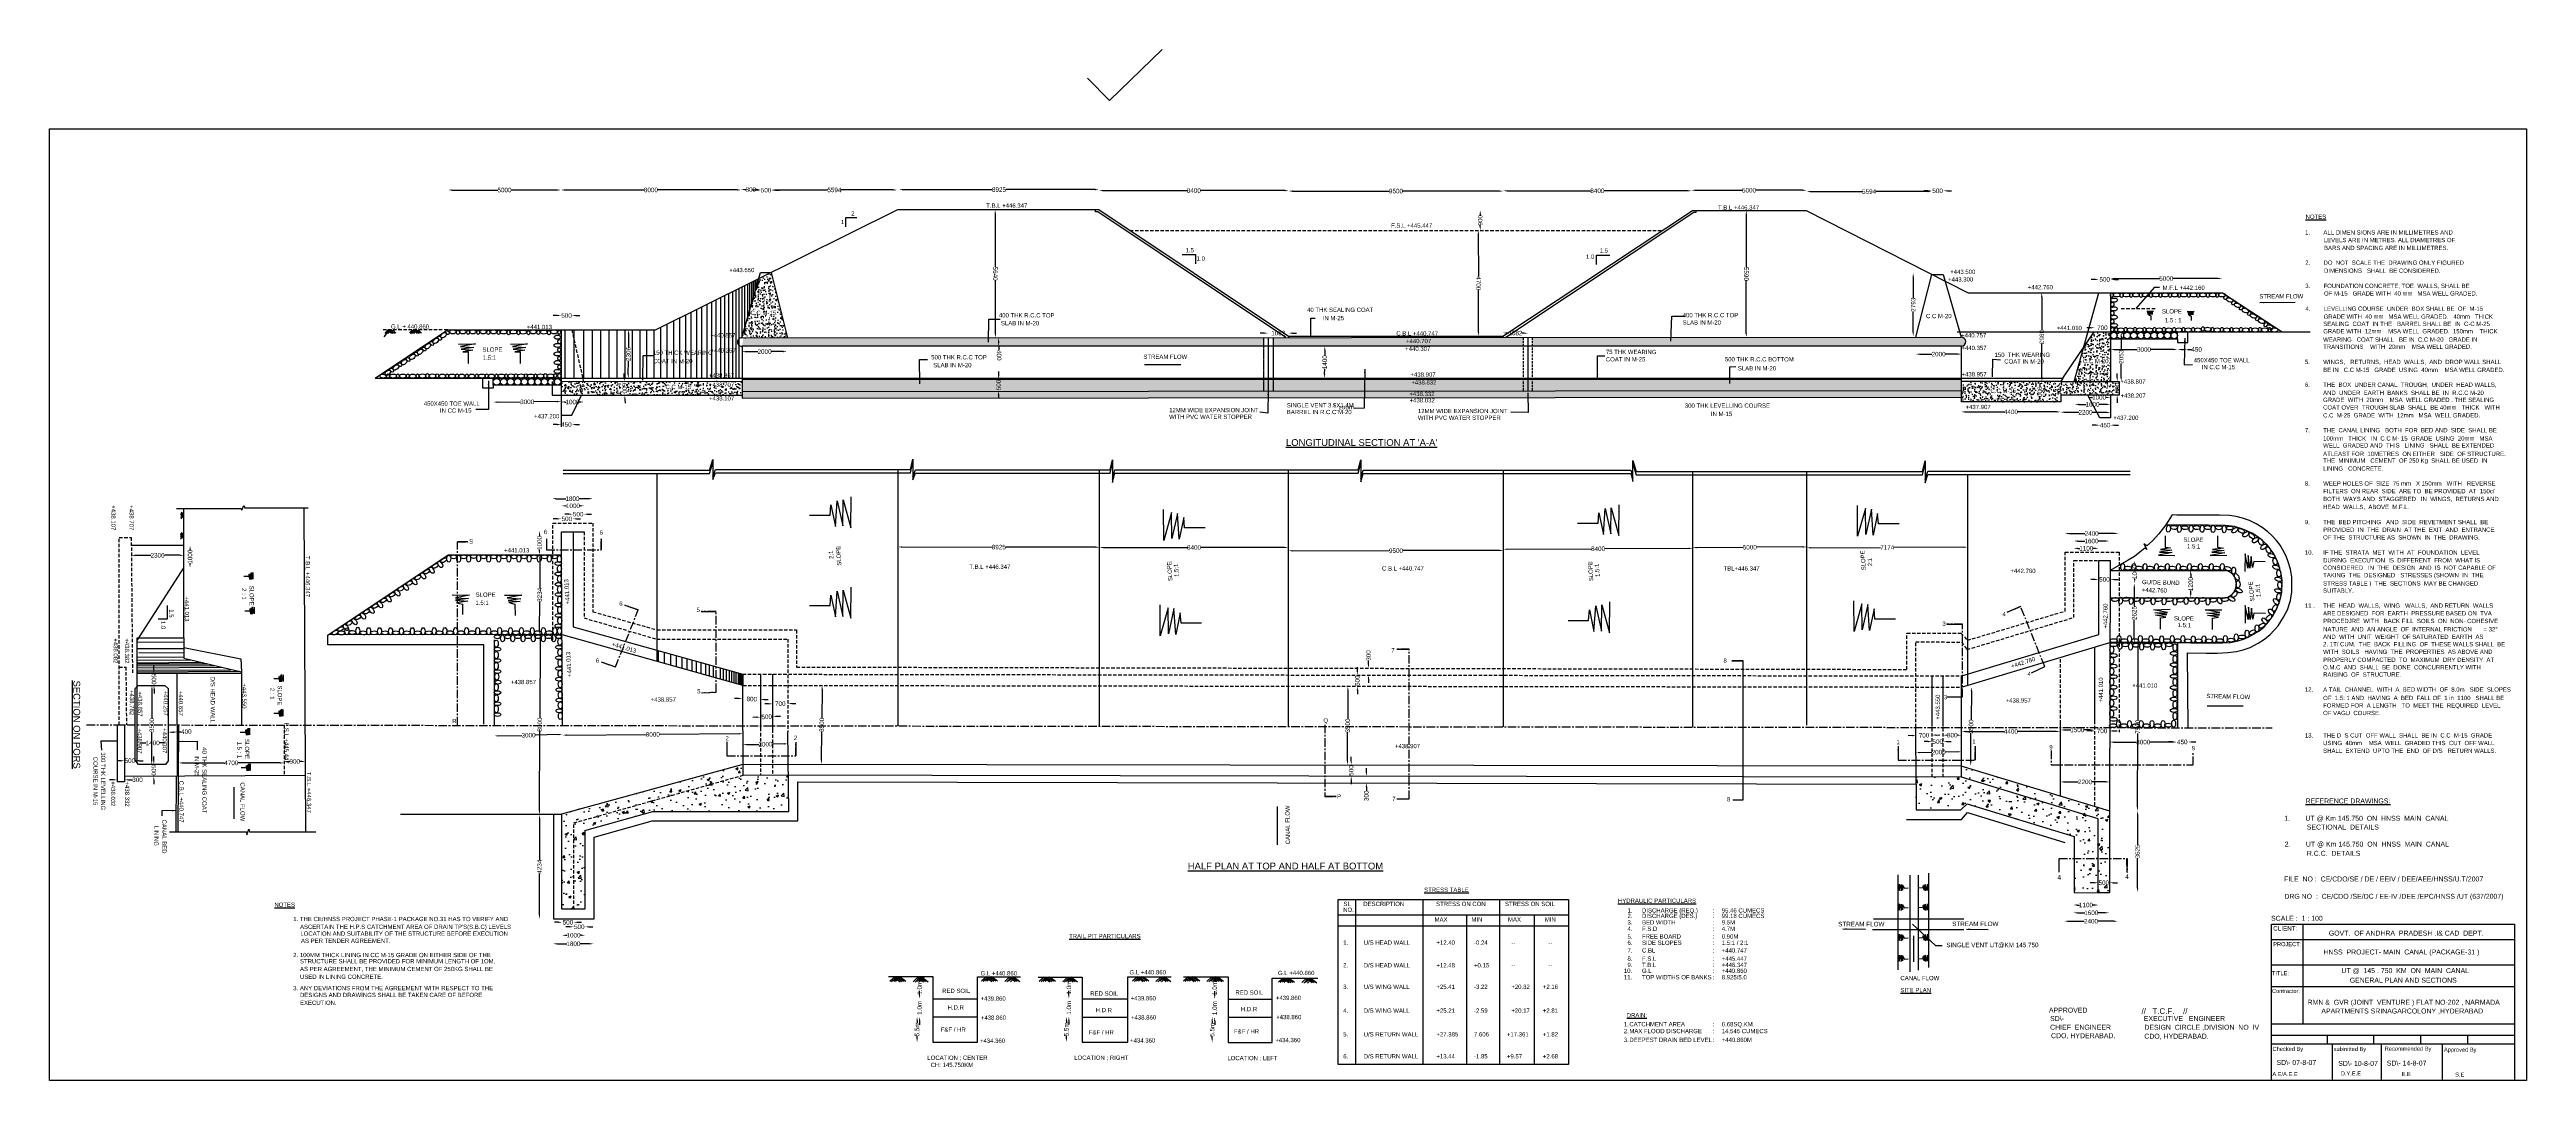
# Model space of a CAD drawing. Header units: millimetres. Extents: x 3597 to 113394, y 2246 to 47933.
import ezdxf

# ---------------------------------------------------------------- set-up
doc = ezdxf.new("R2010")
doc.units = ezdxf.units.MM
doc.header["$MEASUREMENT"] = 0
doc.linetypes.add('CENTER', pattern=[2, 1.25, -0.25, 0.25, -0.25])
doc.linetypes.add('DASHED', pattern=[0.75, 0.5, -0.25])
for name, color, linetype in [('DIM', 7, 'Continuous'), ('DWG', 7, 'Continuous'), ('TXT', 7, 'Continuous')]:
    doc.layers.add(name, color=color, linetype=linetype)
doc.styles.get("Standard").update_dxf_attribs({"font": 'arial.ttf'})
doc.dimstyles.new('Civil', dxfattribs={"dimtxt": 200, "dimasz": 175, "dimexe": 0.1, "dimexo": 0.0625, "dimgap": 0.09, "dimtad": 0, "dimdec": 0, "dimzin": 12, "dimdsep": 46, "dimtxsty": 'Standard', "dimcen": 0.1, "dimse1": 1, "dimse2": 1, "dimaunit": 1, "dimadec": 5, "dimazin": 2, "dimtfac": 1, "dimtdec": 0, "dimtofl": 0, "dimtmove": 0, "dimatfit": 3, "dimfxl": 1, "dimfrac": 1, "dimtolj": 1, "dimtzin": 0, "dimarcsym": 0})
pattern_1 = [(50, (0, 0), (358.6301, -31.3761), [37.5, -412.5]), (355, (0, 0), (-69.3757, 376.0961), [30, -330]), (100.4514, (29.9, -2.6), (289.2547, 344.7198), [31.8701, -350.571]), (46.1842, (0, 100), (533.6205, -82.7595), [56.25, -618.75]), (96.6356, (44.47, 93.1), (467.3314, 487.059), [47.805, -525.8565]), (351.1842, (0, 100), (467.331, 487.0593), [45, -495]), (21, (50, 75), (298.4535, -201.30945), [37.5, -412.5]), (326, (50, 75), (121.6577, 362.575), [30, -330]), (71.4514, (74.87, 58.22), (420.1113, 161.2652), [31.8701, -350.571]), (37.5, (0, 0), (6.07993, 166.44693), [0, -326, 0, -335, 0, -331.25]), (7.5, (0, 0), (131.53477, 197.20586), [0, -191, 0, -318.5, 0, -126.25]), (327.5, (-111.5, 0), (266.91122, -11.27744), [0, -125, 0, -390, 0, -517.5]), (317.5, (-161.5, 0), (291.5931, 50.0525), [0, -162.5, 0, -259, 0, -367.5])]

# ---------------------------------------------------------------- blocks, each defined once
blk = doc.blocks.new('*D2')
at = {"layer": 'Defpoints', "color": 0, "transparency": 16777216}
for p in [(21263, 41721), (26259, 41721), (26259, 41707)]:
    blk.add_point(p, dxfattribs=at)
at = {"layer": 'DIM', "color": 0, "lineweight": -2, "transparency": 16777216}
for p, q in [((21438, 41707), (23462, 41707)), ((26084, 41707), (24059, 41707))]:
    blk.add_line(p, q, dxfattribs=at)
at = {"layer": 'DIM', "color": 0, "transparency": 16777216}
for points in [[(21438, 41737), (21438, 41678), (21263, 41707)], [(26084, 41737), (26084, 41678), (26259, 41707)]]:
    blk.add_solid(points, dxfattribs=at)
at = {"layer": 'DIM', "color": 0, "transparency": 16777216, "insert": (23761, 41707), "char_height": 200, "attachment_point": 5}
blk.add_mtext('\\A1;5000', dxfattribs=at)
blk = doc.blocks.new('*D3')
at = {"layer": 'Defpoints', "color": 0, "transparency": 16777216}
for p in [(26259, 41707), (34249, 41710), (34249, 41707)]:
    blk.add_point(p, dxfattribs=at)
at = {"layer": 'DIM', "color": 0, "lineweight": -2, "transparency": 16777216}
for p, q in [((26434, 41710), (29955, 41710)), ((34074, 41710), (30552, 41710))]:
    blk.add_line(p, q, dxfattribs=at)
at = {"layer": 'DIM', "color": 0, "transparency": 16777216}
for points in [[(26434, 41739), (26434, 41681), (26259, 41710)], [(34074, 41739), (34074, 41681), (34249, 41710)]]:
    blk.add_solid(points, dxfattribs=at)
at = {"layer": 'DIM', "color": 0, "transparency": 16777216, "insert": (30254, 41710), "char_height": 200, "attachment_point": 5}
blk.add_mtext('\\A1;8000', dxfattribs=at)
blk = doc.blocks.new('*D4')
at = {"layer": 'Defpoints', "color": 0, "transparency": 16777216}
for p in [(35112, 41730), (34249, 41710), (35112, 41710)]:
    blk.add_point(p, dxfattribs=at)
at = {"layer": 'DIM', "color": 0, "lineweight": -2, "transparency": 16777216}
for p, q in [((34424, 41730), (34460, 41730)), ((34937, 41730), (34901, 41730))]:
    blk.add_line(p, q, dxfattribs=at)
at = {"layer": 'DIM', "color": 0, "transparency": 16777216}
for points in [[(34424, 41759), (34424, 41701), (34249, 41730)], [(34937, 41759), (34937, 41701), (35112, 41730)]]:
    blk.add_solid(points, dxfattribs=at)
at = {"layer": 'DIM', "color": 0, "transparency": 16777216, "insert": (34680, 41730), "char_height": 200, "attachment_point": 5}
blk.add_mtext('\\A1;800', dxfattribs=at)
blk = doc.blocks.new('*D5')
at = {"layer": 'Defpoints', "color": 0, "transparency": 16777216}
for p in [(35112, 41730), (35602, 41730), (35602, 41700)]:
    blk.add_point(p, dxfattribs=at)
at = {"layer": 'DIM', "color": 0, "lineweight": -2, "transparency": 16777216}
for p, q in [((34937, 41700), (34762, 41700)), ((35777, 41700), (35952, 41700))]:
    blk.add_line(p, q, dxfattribs=at)
at = {"layer": 'DIM', "color": 0, "transparency": 16777216}
for points in [[(34937, 41729), (34937, 41670), (35112, 41700)], [(35777, 41729), (35777, 41670), (35602, 41700)]]:
    blk.add_solid(points, dxfattribs=at)
at = {"layer": 'DIM', "color": 0, "transparency": 16777216, "insert": (35357, 41700), "char_height": 200, "attachment_point": 5}
blk.add_mtext('\\A1;500', dxfattribs=at)
blk = doc.blocks.new('*D6')
at = {"layer": 'Defpoints', "color": 0, "transparency": 16777216}
for p in [(35602, 41700), (41171, 41710), (41171, 41700)]:
    blk.add_point(p, dxfattribs=at)
at = {"layer": 'DIM', "color": 0, "lineweight": -2, "transparency": 16777216}
for p, q in [((35777, 41710), (38088, 41710)), ((40996, 41710), (38685, 41710))]:
    blk.add_line(p, q, dxfattribs=at)
at = {"layer": 'DIM', "color": 0, "transparency": 16777216}
for points in [[(35777, 41739), (35777, 41680), (35602, 41710)], [(40996, 41739), (40996, 41680), (41171, 41710)]]:
    blk.add_solid(points, dxfattribs=at)
at = {"layer": 'DIM', "color": 0, "transparency": 16777216, "insert": (38387, 41710), "char_height": 200, "attachment_point": 5}
blk.add_mtext('\\A1;5594', dxfattribs=at)
blk = doc.blocks.new('*D7')
at = {"layer": 'Defpoints', "color": 0, "transparency": 16777216}
for p in [(50117, 41724), (41250, 41671), (50117, 41671)]:
    blk.add_point(p, dxfattribs=at)
at = {"layer": 'DIM', "color": 0, "lineweight": -2, "transparency": 16777216}
for p, q in [((41425, 41724), (45384, 41724)), ((49942, 41724), (45983, 41724))]:
    blk.add_line(p, q, dxfattribs=at)
at = {"layer": 'DIM', "color": 0, "transparency": 16777216}
for points in [[(41425, 41753), (41425, 41695), (41250, 41724)], [(49942, 41753), (49942, 41695), (50117, 41724)]]:
    blk.add_solid(points, dxfattribs=at)
at = {"layer": 'DIM', "color": 0, "transparency": 16777216, "insert": (45683, 41724), "char_height": 200, "attachment_point": 5}
blk.add_mtext('\\A1;8925', dxfattribs=at)
blk = doc.blocks.new('*D8')
at = {"layer": 'Defpoints', "color": 0, "transparency": 16777216}
for p in [(50117, 41724), (58525, 41724), (58525, 41681)]:
    blk.add_point(p, dxfattribs=at)
at = {"layer": 'DIM', "color": 0, "lineweight": -2, "transparency": 16777216}
for p, q in [((50292, 41681), (54023, 41681)), ((58350, 41681), (54620, 41681))]:
    blk.add_line(p, q, dxfattribs=at)
at = {"layer": 'DIM', "color": 0, "transparency": 16777216}
for points in [[(50292, 41711), (50292, 41652), (50117, 41681)], [(58350, 41711), (58350, 41652), (58525, 41681)]]:
    blk.add_solid(points, dxfattribs=at)
at = {"layer": 'DIM', "color": 0, "transparency": 16777216, "insert": (54321, 41681), "char_height": 200, "attachment_point": 5}
blk.add_mtext('\\A1;8400', dxfattribs=at)
blk = doc.blocks.new('*D9')
at = {"layer": 'Defpoints', "color": 0, "transparency": 16777216}
for p in [(58525, 41681), (68033, 41681), (68033, 41661)]:
    blk.add_point(p, dxfattribs=at)
at = {"layer": 'DIM', "color": 0, "lineweight": -2, "transparency": 16777216}
for p, q in [((58700, 41661), (62981, 41661)), ((67858, 41661), (63578, 41661))]:
    blk.add_line(p, q, dxfattribs=at)
at = {"layer": 'DIM', "color": 0, "transparency": 16777216}
for points in [[(58700, 41691), (58700, 41632), (58525, 41661)], [(67858, 41691), (67858, 41632), (68033, 41661)]]:
    blk.add_solid(points, dxfattribs=at)
at = {"layer": 'DIM', "color": 0, "transparency": 16777216, "insert": (63279, 41661), "char_height": 200, "attachment_point": 5}
blk.add_mtext('\\A1;9500', dxfattribs=at)
blk = doc.blocks.new('*D10')
at = {"layer": 'Defpoints', "color": 0, "transparency": 16777216}
for p in [(68033, 41661), (76383, 41673), (76383, 41661)]:
    blk.add_point(p, dxfattribs=at)
at = {"layer": 'DIM', "color": 0, "lineweight": -2, "transparency": 16777216}
for p, q in [((68208, 41673), (71910, 41673)), ((76208, 41673), (72507, 41673))]:
    blk.add_line(p, q, dxfattribs=at)
at = {"layer": 'DIM', "color": 0, "transparency": 16777216}
for points in [[(68208, 41702), (68208, 41644), (68033, 41673)], [(76208, 41702), (76208, 41644), (76383, 41673)]]:
    blk.add_solid(points, dxfattribs=at)
at = {"layer": 'DIM', "color": 0, "transparency": 16777216, "insert": (72208, 41673), "char_height": 200, "attachment_point": 5}
blk.add_mtext('\\A1;8400', dxfattribs=at)
blk = doc.blocks.new('*D11')
at = {"layer": 'Defpoints', "color": 0, "transparency": 16777216}
for p in [(76383, 41673), (81484, 41697), (81484, 41673)]:
    blk.add_point(p, dxfattribs=at)
at = {"layer": 'DIM', "color": 0, "lineweight": -2, "transparency": 16777216}
for p, q in [((76558, 41697), (78635, 41697)), ((81309, 41697), (79232, 41697))]:
    blk.add_line(p, q, dxfattribs=at)
at = {"layer": 'DIM', "color": 0, "transparency": 16777216}
for points in [[(76558, 41726), (76558, 41667), (76383, 41697)], [(81309, 41726), (81309, 41667), (81484, 41697)]]:
    blk.add_solid(points, dxfattribs=at)
at = {"layer": 'DIM', "color": 0, "transparency": 16777216, "insert": (78933, 41697), "char_height": 200, "attachment_point": 5}
blk.add_mtext('\\A1;5000', dxfattribs=at)
blk = doc.blocks.new('*D12')
at = {"layer": 'Defpoints', "color": 0, "transparency": 16777216}
for p in [(81484, 41697), (87026, 41697), (87026, 41638)]:
    blk.add_point(p, dxfattribs=at)
at = {"layer": 'DIM', "color": 0, "lineweight": -2, "transparency": 16777216}
for p, q in [((81659, 41638), (83957, 41638)), ((86851, 41638), (84553, 41638))]:
    blk.add_line(p, q, dxfattribs=at)
at = {"layer": 'DIM', "color": 0, "transparency": 16777216}
for points in [[(81659, 41667), (81659, 41609), (81484, 41638)], [(86851, 41667), (86851, 41609), (87026, 41638)]]:
    blk.add_solid(points, dxfattribs=at)
at = {"layer": 'DIM', "color": 0, "transparency": 16777216, "insert": (84255, 41638), "char_height": 200, "attachment_point": 5}
blk.add_mtext('\\A1;5594', dxfattribs=at)
blk = doc.blocks.new('*D13')
at = {"layer": 'Defpoints', "color": 0, "transparency": 16777216}
for p in [(87026, 41638), (87554, 41673), (87554, 41638)]:
    blk.add_point(p, dxfattribs=at)
at = {"layer": 'DIM', "color": 0, "lineweight": -2, "transparency": 16777216}
for p, q in [((86851, 41673), (86676, 41673)), ((87729, 41673), (87904, 41673))]:
    blk.add_line(p, q, dxfattribs=at)
at = {"layer": 'DIM', "color": 0, "transparency": 16777216}
for points in [[(86851, 41702), (86851, 41644), (87026, 41673)], [(87729, 41702), (87729, 41644), (87554, 41673)]]:
    blk.add_solid(points, dxfattribs=at)
at = {"layer": 'DIM', "color": 0, "transparency": 16777216, "insert": (87290, 41673), "char_height": 200, "attachment_point": 5}
blk.add_mtext('\\A1;500', dxfattribs=at)
blk = doc.blocks.new('*D14')
at = {"layer": 'Defpoints', "color": 0, "transparency": 16777216}
for p in [(23268, 32308), (26271, 32330), (26271, 32329)]:
    blk.add_point(p, dxfattribs=at)
at = {"layer": 'DIM', "color": 0, "lineweight": -2, "transparency": 16777216}
for p, q in [((23443, 32310), (24471, 32317)), ((26096, 32329), (25068, 32321))]:
    blk.add_line(p, q, dxfattribs=at)
at = {"layer": 'DIM', "color": 0, "transparency": 16777216}
for points in [[(23443, 32339), (23443, 32281), (23268, 32309)], [(26096, 32358), (26096, 32299), (26271, 32330)]]:
    blk.add_solid(points, dxfattribs=at)
at = {"layer": 'DIM', "color": 0, "transparency": 16777216, "insert": (24769, 32319), "char_height": 200, "attachment_point": 5, "rotation": 0.40109}
blk.add_mtext('\\A1;3000', dxfattribs=at)
blk = doc.blocks.new('*D15')
at = {"layer": 'Defpoints', "color": 0, "transparency": 16777216}
for p in [(26271, 32313), (27289, 32313), (27289, 32313)]:
    blk.add_point(p, dxfattribs=at)
at = {"layer": 'DIM', "color": 0, "lineweight": -2, "transparency": 16777216}
for p, q in [((26446, 32313), (26491, 32313)), ((27114, 32313), (27069, 32313))]:
    blk.add_line(p, q, dxfattribs=at)
at = {"layer": 'DIM', "color": 0, "transparency": 16777216}
for points in [[(26446, 32342), (26446, 32284), (26271, 32313)], [(27114, 32342), (27114, 32284), (27289, 32313)]]:
    blk.add_solid(points, dxfattribs=at)
at = {"layer": 'DIM', "color": 0, "transparency": 16777216, "insert": (26780, 32313), "char_height": 200, "attachment_point": 5}
blk.add_mtext('\\A1;1000', dxfattribs=at)
blk = doc.blocks.new('*D16')
at = {"layer": 'Defpoints', "color": 0, "transparency": 16777216}
for p in [(29115, 33230), (29097, 32618), (29133, 32619)]:
    blk.add_point(p, dxfattribs=at)
at = {"layer": 'DIM', "color": 0, "lineweight": -2, "transparency": 16777216}
for p, q in [((29073, 33404), (29068, 33578)), ((29102, 32443), (29107, 32268))]:
    blk.add_line(p, q, dxfattribs=at)
at = {"layer": 'DIM', "color": 0, "transparency": 16777216}
for points in [[(29103, 33404), (29044, 33403), (29079, 33229)], [(29131, 32444), (29073, 32442), (29097, 32618)]]:
    blk.add_solid(points, dxfattribs=at)
at = {"layer": 'DIM', "color": 0, "transparency": 16777216, "insert": (29088, 32923), "char_height": 200, "attachment_point": 5, "rotation": 271.7117}
blk.add_mtext('\\A1;600', dxfattribs=at)
blk = doc.blocks.new('*D17')
at = {"layer": 'Defpoints', "color": 0, "transparency": 16777216}
for p in [(26278, 36178), (26753, 36178), (26753, 36146)]:
    blk.add_point(p, dxfattribs=at)
at = {"layer": 'DIM', "color": 0, "lineweight": -2, "transparency": 16777216}
for p, q in [((26103, 36146), (25928, 36146)), ((26928, 36146), (27103, 36146))]:
    blk.add_line(p, q, dxfattribs=at)
at = {"layer": 'DIM', "color": 0, "transparency": 16777216}
for points in [[(26103, 36175), (26103, 36116), (26278, 36146)], [(26928, 36175), (26928, 36116), (26753, 36146)]]:
    blk.add_solid(points, dxfattribs=at)
at = {"layer": 'DIM', "color": 0, "transparency": 16777216, "insert": (26515, 36146), "char_height": 200, "attachment_point": 5}
blk.add_mtext('\\A1;500', dxfattribs=at)
blk = doc.blocks.new('*D18')
at = {"layer": 'Defpoints', "color": 0, "transparency": 16777216}
for p in [(34294, 34535), (36292, 34544), (36292, 34535)]:
    blk.add_point(p, dxfattribs=at)
at = {"layer": 'DIM', "color": 0, "lineweight": -2, "transparency": 16777216}
for p, q in [((34469, 34544), (34993, 34544)), ((36117, 34544), (35593, 34544))]:
    blk.add_line(p, q, dxfattribs=at)
at = {"layer": 'DIM', "color": 0, "transparency": 16777216}
for points in [[(34469, 34573), (34469, 34515), (34294, 34544)], [(36117, 34573), (36117, 34515), (36292, 34544)]]:
    blk.add_solid(points, dxfattribs=at)
at = {"layer": 'DIM', "color": 0, "transparency": 16777216, "insert": (35293, 34544), "char_height": 200, "attachment_point": 5}
blk.add_mtext('\\A1;2000', dxfattribs=at)
blk = doc.blocks.new('*D19')
at = {"layer": 'Defpoints', "color": 0, "transparency": 16777216}
for p in [(45667, 33311), (45691, 33311), (45685, 32816)]:
    blk.add_point(p, dxfattribs=at)
at = {"layer": 'DIM', "color": 0, "lineweight": -2, "transparency": 16777216}
for p, q in [((45670, 33486), (45672, 33661)), ((45660, 32641), (45658, 32466))]:
    blk.add_line(p, q, dxfattribs=at)
at = {"layer": 'DIM', "color": 0, "transparency": 16777216}
for points in [[(45640, 33487), (45699, 33486), (45667, 33311)], [(45630, 32642), (45689, 32641), (45662, 32816)]]:
    blk.add_solid(points, dxfattribs=at)
at = {"layer": 'DIM', "color": 0, "transparency": 16777216, "insert": (45665, 33064), "char_height": 200, "attachment_point": 5, "rotation": 89.32362}
blk.add_mtext('\\A1;500', dxfattribs=at)
blk = doc.blocks.new('*D20')
at = {"layer": 'Defpoints', "color": 0, "transparency": 16777216}
for p in [(45656, 35164), (45667, 34784), (45673, 34784)]:
    blk.add_point(p, dxfattribs=at)
at = {"layer": 'DIM', "color": 0, "lineweight": -2, "transparency": 16777216}
for p, q in [((45667, 34989), (45668, 34959)), ((45673, 34784), (45678, 34609))]:
    blk.add_line(p, q, dxfattribs=at)
at = {"layer": 'DIM', "color": 0, "transparency": 16777216}
for points in [[(45696, 34990), (45638, 34989), (45661, 35164)], [(45697, 34960), (45639, 34958), (45673, 34784)]]:
    blk.add_solid(points, dxfattribs=at)
at = {"layer": 'DIM', "color": 0, "transparency": 16777216, "insert": (45685, 34384), "char_height": 200, "attachment_point": 5, "rotation": 271.75866}
blk.add_mtext('\\A1;400', dxfattribs=at)
blk = doc.blocks.new('*D21')
at = {"layer": 'Defpoints', "color": 0, "transparency": 16777216}
for p in [(57610, 35170), (58521, 35366), (58521, 35170)]:
    blk.add_point(p, dxfattribs=at)
at = {"layer": 'DIM', "color": 0, "lineweight": -2, "transparency": 16777216}
for p, q in [((57434, 35366), (57259, 35366)), ((58696, 35367), (58871, 35367))]:
    blk.add_line(p, q, dxfattribs=at)
at = {"layer": 'DIM', "color": 0, "transparency": 16777216}
for points in [[(57434, 35395), (57434, 35337), (57609, 35366)], [(58696, 35396), (58696, 35337), (58521, 35366)]]:
    blk.add_solid(points, dxfattribs=at)
at = {"layer": 'DIM', "color": 0, "transparency": 16777216, "insert": (58065, 35366), "char_height": 200, "attachment_point": 5, "rotation": 0.0267}
blk.add_mtext('\\A1;1082', dxfattribs=at)
blk = doc.blocks.new('*D22')
at = {"layer": 'Defpoints', "color": 0, "transparency": 16777216}
for p in [(60093, 34784), (60086, 33368), (60119, 33368)]:
    blk.add_point(p, dxfattribs=at)
at = {"layer": 'DIM', "color": 0, "lineweight": -2, "transparency": 16777216}
for p, q in [((60125, 34609), (60124, 34365)), ((60120, 33543), (60121, 33787))]:
    blk.add_line(p, q, dxfattribs=at)
at = {"layer": 'DIM', "color": 0, "transparency": 16777216}
for points in [[(60096, 34609), (60154, 34608), (60126, 34784)], [(60091, 33543), (60149, 33543), (60119, 33368)]]:
    blk.add_solid(points, dxfattribs=at)
at = {"layer": 'DIM', "color": 0, "transparency": 16777216, "insert": (60122, 34076), "char_height": 200, "attachment_point": 5, "rotation": 89.73215}
blk.add_mtext('\\A1;1400', dxfattribs=at)
blk = doc.blocks.new('*D23')
at = {"layer": 'Defpoints', "color": 0, "transparency": 16777216}
for p in [(68020, 35175), (69128, 35162), (69131, 35362)]:
    blk.add_point(p, dxfattribs=at)
at = {"layer": 'DIM', "color": 0, "lineweight": -2, "transparency": 16777216}
for p, q in [((68197, 35373), (68288, 35372)), ((68956, 35364), (68865, 35365))]:
    blk.add_line(p, q, dxfattribs=at)
at = {"layer": 'DIM', "color": 0, "transparency": 16777216}
for points in [[(68198, 35402), (68197, 35344), (68022, 35375)], [(68956, 35393), (68955, 35335), (69131, 35362)]]:
    blk.add_solid(points, dxfattribs=at)
at = {"layer": 'DIM', "color": 0, "transparency": 16777216, "insert": (68577, 35369), "char_height": 200, "attachment_point": 5, "rotation": 359.34119}
blk.add_mtext('\\A1;1082', dxfattribs=at)
blk = doc.blocks.new('*D24')
at = {"layer": 'Defpoints', "color": 0, "transparency": 16777216}
for p in [(78811, 40801), (78929, 40801), (78929, 35180)]:
    blk.add_point(p, dxfattribs=at)
at = {"layer": 'DIM', "color": 0, "lineweight": -2, "transparency": 16777216}
for p, q in [((78811, 40626), (78811, 38289)), ((78811, 35355), (78811, 37692))]:
    blk.add_line(p, q, dxfattribs=at)
at = {"layer": 'DIM', "color": 0, "transparency": 16777216}
for points in [[(78840, 40626), (78782, 40626), (78811, 40801)], [(78840, 35355), (78782, 35355), (78811, 35180)]]:
    blk.add_solid(points, dxfattribs=at)
at = {"layer": 'DIM', "color": 0, "transparency": 16777216, "insert": (78811, 37990), "char_height": 200, "attachment_point": 5, "rotation": 270.00015}
blk.add_mtext('\\A1;5590', dxfattribs=at)
blk = doc.blocks.new('*D25')
at = {"layer": 'Defpoints', "color": 0, "transparency": 16777216}
for p in [(86327, 34377), (88347, 34434), (88347, 34377)]:
    blk.add_point(p, dxfattribs=at)
at = {"layer": 'DIM', "color": 0, "lineweight": -2, "transparency": 16777216}
for p, q in [((86502, 34434), (87037, 34434)), ((88172, 34434), (87637, 34434))]:
    blk.add_line(p, q, dxfattribs=at)
at = {"layer": 'DIM', "color": 0, "transparency": 16777216}
for points in [[(86502, 34463), (86502, 34404), (86327, 34434)], [(88172, 34463), (88172, 34404), (88347, 34434)]]:
    blk.add_solid(points, dxfattribs=at)
at = {"layer": 'DIM', "color": 0, "transparency": 16777216, "insert": (87337, 34434), "char_height": 200, "attachment_point": 5}
blk.add_mtext('\\A1;2000', dxfattribs=at)
blk = doc.blocks.new('*D26')
at = {"layer": 'Defpoints', "color": 0, "transparency": 16777216}
for p in [(86209, 38019), (86244, 38019), (86244, 35231)]:
    blk.add_point(p, dxfattribs=at)
at = {"layer": 'DIM', "color": 0, "lineweight": -2, "transparency": 16777216}
for p, q in [((86209, 37844), (86209, 36925)), ((86209, 35406), (86209, 36324))]:
    blk.add_line(p, q, dxfattribs=at)
at = {"layer": 'DIM', "color": 0, "transparency": 16777216}
for points in [[(86180, 37844), (86238, 37844), (86209, 38019)], [(86180, 35406), (86238, 35406), (86209, 35231)]]:
    blk.add_solid(points, dxfattribs=at)
at = {"layer": 'DIM', "color": 0, "transparency": 16777216, "insert": (86209, 36625), "char_height": 200, "attachment_point": 5, "rotation": 90}
blk.add_mtext('\\A1;2793', dxfattribs=at)
blk = doc.blocks.new('*D27')
at = {"layer": 'Defpoints', "color": 0, "transparency": 16777216}
for p in [(88338, 31899), (92742, 31899), (92742, 31874)]:
    blk.add_point(p, dxfattribs=at)
at = {"layer": 'DIM', "color": 0, "lineweight": -2, "transparency": 16777216}
for p, q in [((88513, 31874), (90238, 31874)), ((92567, 31874), (90842, 31874))]:
    blk.add_line(p, q, dxfattribs=at)
at = {"layer": 'DIM', "color": 0, "transparency": 16777216}
for points in [[(88513, 31903), (88513, 31845), (88338, 31874)], [(92567, 31903), (92567, 31845), (92742, 31874)]]:
    blk.add_solid(points, dxfattribs=at)
at = {"layer": 'DIM', "color": 0, "transparency": 16777216, "insert": (90540, 31874), "char_height": 200, "attachment_point": 5}
blk.add_mtext('\\A1;4400', dxfattribs=at)
blk = doc.blocks.new('*D28')
at = {"layer": 'Defpoints', "color": 0, "transparency": 16777216}
for p in [(91811, 33225), (91819, 32314), (91828, 32314)]:
    blk.add_point(p, dxfattribs=at)
at = {"layer": 'DIM', "color": 0, "lineweight": -2, "transparency": 16777216}
for p, q in [((91821, 33050), (91822, 32990)), ((91827, 32489), (91826, 32549))]:
    blk.add_line(p, q, dxfattribs=at)
at = {"layer": 'DIM', "color": 0, "transparency": 16777216}
for points in [[(91851, 33050), (91792, 33050), (91820, 33225)], [(91856, 32490), (91797, 32489), (91828, 32314)]]:
    blk.add_solid(points, dxfattribs=at)
at = {"layer": 'DIM', "color": 0, "transparency": 16777216, "insert": (91824, 32770), "char_height": 200, "attachment_point": 5, "rotation": 270.52762}
blk.add_mtext('\\A1;900', dxfattribs=at)
blk = doc.blocks.new('*D29')
at = {"layer": 'Defpoints', "color": 0, "transparency": 16777216}
for p in [(91809, 37155), (91820, 33225), (91915, 33225)]:
    blk.add_point(p, dxfattribs=at)
at = {"layer": 'DIM', "color": 0, "lineweight": -2, "transparency": 16777216}
for p, q in [((91906, 36981), (91910, 35489)), ((91915, 33400), (91911, 34892))]:
    blk.add_line(p, q, dxfattribs=at)
at = {"layer": 'DIM', "color": 0, "transparency": 16777216}
for points in [[(91935, 36981), (91876, 36981), (91905, 37156)], [(91944, 33400), (91886, 33400), (91915, 33225)]]:
    blk.add_solid(points, dxfattribs=at)
at = {"layer": 'DIM', "color": 0, "transparency": 16777216, "insert": (91910, 35190), "char_height": 200, "attachment_point": 5, "rotation": 270.15079}
blk.add_mtext('\\A1;3953', dxfattribs=at)
blk = doc.blocks.new('*D30')
at = {"layer": 'Defpoints', "color": 0, "transparency": 16777216}
for p in [(92742, 31874), (94953, 31862), (94953, 31849)]:
    blk.add_point(p, dxfattribs=at)
at = {"layer": 'DIM', "color": 0, "lineweight": -2, "transparency": 16777216}
for p, q in [((92917, 31860), (93547, 31857)), ((94778, 31850), (94147, 31854))]:
    blk.add_line(p, q, dxfattribs=at)
at = {"layer": 'DIM', "color": 0, "transparency": 16777216}
for points in [[(92917, 31890), (92917, 31831), (92742, 31861)], [(94778, 31879), (94778, 31821), (94953, 31849)]]:
    blk.add_solid(points, dxfattribs=at)
at = {"layer": 'DIM', "color": 0, "transparency": 16777216, "insert": (93847, 31855), "char_height": 200, "attachment_point": 5, "rotation": 359.68586}
blk.add_mtext('\\A1;2200', dxfattribs=at)
blk = doc.blocks.new('*D31')
at = {"layer": 'Defpoints', "color": 0, "transparency": 16777216}
for p in [(94485, 31604), (94953, 31604), (94953, 31287)]:
    blk.add_point(p, dxfattribs=at)
at = {"layer": 'DIM', "color": 0, "lineweight": -2, "transparency": 16777216}
for p, q in [((94310, 31287), (94135, 31287)), ((95128, 31287), (95303, 31287))]:
    blk.add_line(p, q, dxfattribs=at)
at = {"layer": 'DIM', "color": 0, "transparency": 16777216}
for points in [[(94310, 31316), (94310, 31258), (94485, 31287)], [(95128, 31316), (95128, 31258), (94953, 31287)]]:
    blk.add_solid(points, dxfattribs=at)
at = {"layer": 'DIM', "color": 0, "transparency": 16777216, "insert": (94719, 31287), "char_height": 200, "attachment_point": 5}
blk.add_mtext('\\A1;450', dxfattribs=at)
blk = doc.blocks.new('*D32')
at = {"layer": 'Defpoints', "color": 0, "transparency": 16777216}
for p in [(93945, 32622), (94953, 32622), (94953, 32515)]:
    blk.add_point(p, dxfattribs=at)
at = {"layer": 'DIM', "color": 0, "lineweight": -2, "transparency": 16777216}
for p, q in [((94120, 32515), (94160, 32515)), ((94778, 32515), (94738, 32515))]:
    blk.add_line(p, q, dxfattribs=at)
at = {"layer": 'DIM', "color": 0, "transparency": 16777216}
for points in [[(94120, 32544), (94120, 32486), (93945, 32515)], [(94778, 32544), (94778, 32486), (94953, 32515)]]:
    blk.add_solid(points, dxfattribs=at)
at = {"layer": 'DIM', "color": 0, "transparency": 16777216, "insert": (94449, 32515), "char_height": 200, "attachment_point": 5}
blk.add_mtext('\\A1;1000', dxfattribs=at)
blk = doc.blocks.new('*D33')
at = {"layer": 'Defpoints', "color": 0, "transparency": 16777216}
for p in [(93364, 32239), (93364, 32209), (94953, 32239)]:
    blk.add_point(p, dxfattribs=at)
at = {"layer": 'DIM', "color": 0, "lineweight": -2, "transparency": 16777216}
for p, q in [((93539, 32209), (93869, 32209)), ((94778, 32209), (94447, 32209))]:
    blk.add_line(p, q, dxfattribs=at)
at = {"layer": 'DIM', "color": 0, "transparency": 16777216}
for points in [[(93539, 32239), (93539, 32180), (93364, 32209)], [(94778, 32239), (94778, 32180), (94953, 32209)]]:
    blk.add_solid(points, dxfattribs=at)
at = {"layer": 'DIM', "color": 0, "transparency": 16777216, "insert": (94158, 32209), "char_height": 200, "attachment_point": 5}
blk.add_mtext('\\A1;1600', dxfattribs=at)
blk = doc.blocks.new('*D34')
at = {"layer": 'Defpoints', "color": 0, "transparency": 16777216}
for p in [(95342, 33225), (95253, 32622), (95342, 32622)]:
    blk.add_point(p, dxfattribs=at)
at = {"layer": 'DIM', "color": 0, "lineweight": -2, "transparency": 16777216}
for p, q in [((95253, 33400), (95253, 33575)), ((95253, 32447), (95253, 32272))]:
    blk.add_line(p, q, dxfattribs=at)
at = {"layer": 'DIM', "color": 0, "transparency": 16777216}
for points in [[(95224, 33400), (95282, 33400), (95253, 33225)], [(95224, 32447), (95282, 32447), (95253, 32622)]]:
    blk.add_solid(points, dxfattribs=at)
at = {"layer": 'DIM', "color": 0, "transparency": 16777216, "insert": (95253, 32923), "char_height": 200, "attachment_point": 5, "rotation": 90}
blk.add_mtext('\\A1;600', dxfattribs=at)
blk = doc.blocks.new('*D35')
at = {"layer": 'Defpoints', "color": 0, "transparency": 16777216}
for p in [(94953, 35111), (97924, 35111), (97924, 34637)]:
    blk.add_point(p, dxfattribs=at)
at = {"layer": 'DIM', "color": 0, "lineweight": -2, "transparency": 16777216}
for p, q in [((95128, 34637), (96140, 34637)), ((97749, 34637), (96737, 34637))]:
    blk.add_line(p, q, dxfattribs=at)
at = {"layer": 'DIM', "color": 0, "transparency": 16777216}
for points in [[(95128, 34666), (95128, 34608), (94953, 34637)], [(97749, 34666), (97749, 34608), (97924, 34637)]]:
    blk.add_solid(points, dxfattribs=at)
at = {"layer": 'DIM', "color": 0, "transparency": 16777216, "insert": (96439, 34637), "char_height": 200, "attachment_point": 5}
blk.add_mtext('\\A1;3000', dxfattribs=at)
blk = doc.blocks.new('*D36')
at = {"layer": 'Defpoints', "color": 0, "transparency": 16777216}
for p in [(94953, 35410), (95429, 35410), (94953, 33225)]:
    blk.add_point(p, dxfattribs=at)
at = {"layer": 'DIM', "color": 0, "lineweight": -2, "transparency": 16777216}
for p, q in [((95429, 35235), (95429, 34618)), ((95429, 33400), (95429, 34017))]:
    blk.add_line(p, q, dxfattribs=at)
at = {"layer": 'DIM', "color": 0, "transparency": 16777216}
for points in [[(95400, 35235), (95458, 35235), (95429, 35410)], [(95400, 33400), (95458, 33400), (95429, 33225)]]:
    blk.add_solid(points, dxfattribs=at)
at = {"layer": 'DIM', "color": 0, "transparency": 16777216, "insert": (95429, 34318), "char_height": 200, "attachment_point": 5, "rotation": 90}
blk.add_mtext('\\A1;2053', dxfattribs=at)
blk = doc.blocks.new('*D37')
at = {"layer": 'Defpoints', "color": 0, "transparency": 16777216}
for p in [(97924, 34637), (98372, 34644), (98372, 34637)]:
    blk.add_point(p, dxfattribs=at)
at = {"layer": 'DIM', "color": 0, "lineweight": -2, "transparency": 16777216}
for p, q in [((98099, 34644), (98197, 34644)), ((98372, 34644), (98547, 34644))]:
    blk.add_line(p, q, dxfattribs=at)
at = {"layer": 'DIM', "color": 0, "transparency": 16777216}
for points in [[(98099, 34673), (98099, 34615), (97924, 34644)], [(98197, 34673), (98197, 34615), (98372, 34644)]]:
    blk.add_solid(points, dxfattribs=at)
at = {"layer": 'DIM', "color": 0, "transparency": 16777216, "insert": (98772, 34644), "char_height": 200, "attachment_point": 5}
blk.add_mtext('\\A1;450', dxfattribs=at)
blk = doc.blocks.new('*D38')
at = {"layer": 'Defpoints', "color": 0, "transparency": 16777216}
for p in [(94255, 35426), (94937, 35602), (94937, 35426)]:
    blk.add_point(p, dxfattribs=at)
at = {"layer": 'DIM', "color": 0, "lineweight": -2, "transparency": 16777216}
for p, q in [((94080, 35602), (93905, 35602)), ((95112, 35602), (95287, 35602))]:
    blk.add_line(p, q, dxfattribs=at)
at = {"layer": 'DIM', "color": 0, "transparency": 16777216}
for points in [[(94080, 35631), (94080, 35573), (94255, 35602)], [(95112, 35631), (95112, 35573), (94937, 35602)]]:
    blk.add_solid(points, dxfattribs=at)
at = {"layer": 'DIM', "color": 0, "transparency": 16777216, "insert": (94596, 35602), "char_height": 200, "attachment_point": 5}
blk.add_mtext('\\A1;700', dxfattribs=at)
blk = doc.blocks.new('*D39')
at = {"layer": 'Defpoints', "color": 0, "transparency": 16777216}
for p in [(94953, 37746), (94443, 37155), (94953, 37155)]:
    blk.add_point(p, dxfattribs=at)
at = {"layer": 'DIM', "color": 0, "lineweight": -2, "transparency": 16777216}
for p, q in [((94268, 37746), (94093, 37746)), ((95128, 37746), (95303, 37746))]:
    blk.add_line(p, q, dxfattribs=at)
at = {"layer": 'DIM', "color": 0, "transparency": 16777216}
for points in [[(94268, 37775), (94268, 37717), (94443, 37746)], [(95128, 37775), (95128, 37717), (94953, 37746)]]:
    blk.add_solid(points, dxfattribs=at)
at = {"layer": 'DIM', "color": 0, "transparency": 16777216, "insert": (94698, 37746), "char_height": 200, "attachment_point": 5}
blk.add_mtext('\\A1;500', dxfattribs=at)
blk = doc.blocks.new('*D40')
at = {"layer": 'Defpoints', "color": 0, "transparency": 16777216}
for p in [(94953, 37746), (99903, 37788), (99903, 37746)]:
    blk.add_point(p, dxfattribs=at)
at = {"layer": 'DIM', "color": 0, "lineweight": -2, "transparency": 16777216}
for p, q in [((95128, 37788), (97130, 37788)), ((99728, 37788), (97726, 37788))]:
    blk.add_line(p, q, dxfattribs=at)
at = {"layer": 'DIM', "color": 0, "transparency": 16777216}
for points in [[(95128, 37818), (95128, 37759), (94953, 37788)], [(99728, 37818), (99728, 37759), (99903, 37788)]]:
    blk.add_solid(points, dxfattribs=at)
at = {"layer": 'DIM', "color": 0, "transparency": 16777216, "insert": (97428, 37788), "char_height": 200, "attachment_point": 5}
blk.add_mtext('\\A1;5000', dxfattribs=at)
blk = doc.blocks.new('*D41')
at = {"layer": 'Defpoints', "color": 0, "transparency": 16777216}
for p in [(66931, 39918), (66989, 39918), (67003, 35232)]:
    blk.add_point(p, dxfattribs=at)
at = {"layer": 'DIM', "color": 0, "lineweight": -2, "transparency": 16777216}
for p, q in [((66932, 39743), (66938, 37877)), ((66945, 35407), (66939, 37272))]:
    blk.add_line(p, q, dxfattribs=at)
at = {"layer": 'DIM', "color": 0, "transparency": 16777216}
for points in [[(66961, 39743), (66903, 39742), (66931, 39918)], [(66974, 35407), (66916, 35407), (66945, 35232)]]:
    blk.add_solid(points, dxfattribs=at)
at = {"layer": 'DIM', "color": 0, "transparency": 16777216, "insert": (66938, 37575), "char_height": 200, "attachment_point": 5, "rotation": 270.17279}
blk.add_mtext('\\A1;4700', dxfattribs=at)
blk = doc.blocks.new('*D42')
at = {"layer": 'Defpoints', "color": 0, "transparency": 16777216}
for p in [(66931, 40815), (67016, 40815), (66931, 39918)]:
    blk.add_point(p, dxfattribs=at)
at = {"layer": 'DIM', "color": 0, "lineweight": -2, "transparency": 16777216}
for p, q in [((67016, 40640), (67016, 40587)), ((67016, 40093), (67016, 40145))]:
    blk.add_line(p, q, dxfattribs=at)
at = {"layer": 'DIM', "color": 0, "transparency": 16777216}
for points in [[(66987, 40640), (67045, 40640), (67016, 40815)], [(66987, 40093), (67045, 40093), (67016, 39918)]]:
    blk.add_solid(points, dxfattribs=at)
at = {"layer": 'DIM', "color": 0, "transparency": 16777216, "insert": (67016, 40366), "char_height": 200, "attachment_point": 5, "rotation": 90}
blk.add_mtext('\\A1;900', dxfattribs=at)
blk = doc.blocks.new('*D43')
at = {"layer": 'Defpoints', "color": 0, "transparency": 16777216}
for p in [(29226, 35517), (29259, 35517), (29217, 33368)]:
    blk.add_point(p, dxfattribs=at)
at = {"layer": 'DIM', "color": 0, "lineweight": -2, "transparency": 16777216}
for p, q in [((29259, 35342), (29256, 34743)), ((29252, 33543), (29254, 34142))]:
    blk.add_line(p, q, dxfattribs=at)
at = {"layer": 'DIM', "color": 0, "transparency": 16777216}
for points in [[(29229, 35342), (29288, 35342), (29259, 35517)], [(29222, 33543), (29281, 33543), (29251, 33368)]]:
    blk.add_solid(points, dxfattribs=at)
at = {"layer": 'DIM', "color": 0, "transparency": 16777216, "insert": (29255, 34442), "char_height": 200, "attachment_point": 5, "rotation": 89.77776}
blk.add_mtext('\\A1;2306', dxfattribs=at)
blk = doc.blocks.new('*D44')
at = {"layer": 'Defpoints', "color": 0, "transparency": 16777216}
for p in [(8134, 20299), (8142, 19748), (8228, 19750)]:
    blk.add_point(p, dxfattribs=at)
at = {"layer": 'DIM', "color": 0, "lineweight": -2, "transparency": 16777216}
for p, q in [((8217, 20475), (8214, 20650)), ((8231, 19575), (8234, 19400))]:
    blk.add_line(p, q, dxfattribs=at)
at = {"layer": 'DIM', "color": 0, "transparency": 16777216}
for points in [[(8246, 20476), (8188, 20475), (8220, 20300)], [(8260, 19575), (8202, 19574), (8228, 19750)]]:
    blk.add_solid(points, dxfattribs=at)
at = {"layer": 'DIM', "color": 0, "transparency": 16777216, "insert": (8224, 20025), "char_height": 200, "attachment_point": 5, "rotation": 270.88738}
blk.add_mtext('\\A1;500', dxfattribs=at)
blk = doc.blocks.new('*D45')
at = {"layer": 'Defpoints', "color": 0, "transparency": 16777216}
for p in [(8126, 19748), (8115, 16248), (8126, 16248)]:
    blk.add_point(p, dxfattribs=at)
at = {"layer": 'DIM', "color": 0, "lineweight": -2, "transparency": 16777216}
for p, q in [((8136, 19573), (8132, 18297)), ((8126, 16423), (8130, 17700))]:
    blk.add_line(p, q, dxfattribs=at)
at = {"layer": 'DIM', "color": 0, "transparency": 16777216}
for points in [[(8107, 19574), (8166, 19573), (8137, 19748)], [(8097, 16423), (8155, 16423), (8126, 16248)]]:
    blk.add_solid(points, dxfattribs=at)
at = {"layer": 'DIM', "color": 0, "transparency": 16777216, "insert": (8131, 17998), "char_height": 200, "attachment_point": 5, "rotation": 89.81291}
blk.add_mtext('\\A1;3500', dxfattribs=at)
blk = doc.blocks.new('*D46')
at = {"layer": 'Defpoints', "color": 0, "transparency": 16777216}
for p in [(8161, 16248), (8161, 15733), (8218, 15733)]:
    blk.add_point(p, dxfattribs=at)
at = {"layer": 'DIM', "color": 0, "lineweight": -2, "transparency": 16777216}
for p, q in [((8218, 16423), (8218, 16598)), ((8218, 15558), (8218, 15383))]:
    blk.add_line(p, q, dxfattribs=at)
at = {"layer": 'DIM', "color": 0, "transparency": 16777216}
for points in [[(8247, 16423), (8189, 16423), (8218, 16248)], [(8247, 15558), (8189, 15558), (8218, 15733)]]:
    blk.add_solid(points, dxfattribs=at)
at = {"layer": 'DIM', "color": 0, "transparency": 16777216, "insert": (8218, 15990), "char_height": 200, "attachment_point": 5, "rotation": 270.01894}
blk.add_mtext('\\A1;500', dxfattribs=at)
blk = doc.blocks.new('*D47')
at = {"layer": 'Defpoints', "color": 0, "transparency": 16777216}
for p in [(6602, 15474), (6924, 15569), (6924, 15474)]:
    blk.add_point(p, dxfattribs=at)
at = {"layer": 'DIM', "color": 0, "lineweight": -2, "transparency": 16777216}
for p, q in [((6427, 15569), (6252, 15569)), ((7099, 15569), (7274, 15569))]:
    blk.add_line(p, q, dxfattribs=at)
at = {"layer": 'DIM', "color": 0, "transparency": 16777216}
for points in [[(6427, 15598), (6427, 15539), (6602, 15569)], [(7099, 15598), (7099, 15539), (6924, 15569)]]:
    blk.add_solid(points, dxfattribs=at)
at = {"layer": 'DIM', "color": 0, "transparency": 16777216, "insert": (7495, 15569), "char_height": 200, "attachment_point": 5}
blk.add_mtext('\\A1;300', dxfattribs=at)
blk = doc.blocks.new('*D48')
at = {"layer": 'Defpoints', "color": 0, "transparency": 16777216}
for p in [(6924, 16432), (6924, 16414), (7394, 16433)]:
    blk.add_point(p, dxfattribs=at)
at = {"layer": 'DIM', "color": 0, "lineweight": -2, "transparency": 16777216}
for p, q in [((6749, 16413), (6574, 16413)), ((7569, 16416), (7744, 16416))]:
    blk.add_line(p, q, dxfattribs=at)
at = {"layer": 'DIM', "color": 0, "transparency": 16777216}
for points in [[(6749, 16442), (6749, 16384), (6924, 16414)], [(7569, 16445), (7569, 16387), (7394, 16415)]]:
    blk.add_solid(points, dxfattribs=at)
at = {"layer": 'DIM', "color": 0, "transparency": 16777216, "insert": (7159, 16414), "char_height": 200, "attachment_point": 5, "rotation": 0.18658}
blk.add_mtext('\\A1;500', dxfattribs=at)
blk = doc.blocks.new('*D49')
at = {"layer": 'Defpoints', "color": 0, "transparency": 16777216}
for p in [(9316, 16287), (13991, 16317), (13991, 16287)]:
    blk.add_point(p, dxfattribs=at)
at = {"layer": 'DIM', "color": 0, "lineweight": -2, "transparency": 16777216}
for p, q in [((9491, 16317), (11351, 16317)), ((13816, 16317), (11956, 16317))]:
    blk.add_line(p, q, dxfattribs=at)
at = {"layer": 'DIM', "color": 0, "transparency": 16777216}
for points in [[(9491, 16346), (9491, 16288), (9316, 16317)], [(13816, 16346), (13816, 16288), (13991, 16317)]]:
    blk.add_solid(points, dxfattribs=at)
at = {"layer": 'DIM', "color": 0, "transparency": 16777216, "insert": (11654, 16317), "char_height": 200, "attachment_point": 5}
blk.add_mtext('\\A1;4700', dxfattribs=at)
blk = doc.blocks.new('*D50')
at = {"layer": 'Defpoints', "color": 0, "transparency": 16777216}
for p in [(13991, 16317), (14942, 16385), (14942, 16325)]:
    blk.add_point(p, dxfattribs=at)
at = {"layer": 'DIM', "color": 0, "lineweight": -2, "transparency": 16777216}
for p, q in [((14166, 16379), (14246, 16380)), ((14767, 16384), (14687, 16383))]:
    blk.add_line(p, q, dxfattribs=at)
at = {"layer": 'DIM', "color": 0, "transparency": 16777216}
for points in [[(14166, 16408), (14166, 16350), (13991, 16378)], [(14766, 16413), (14767, 16355), (14942, 16385)]]:
    blk.add_solid(points, dxfattribs=at)
at = {"layer": 'DIM', "color": 0, "transparency": 16777216, "insert": (14466, 16382), "char_height": 200, "attachment_point": 5, "rotation": 0.46081}
blk.add_mtext('\\A1;900', dxfattribs=at)
blk = doc.blocks.new('*D51')
at = {"layer": 'Defpoints', "color": 0, "transparency": 16777216}
for p in [(7222, 25947), (9549, 25947), (9549, 25518)]:
    blk.add_point(p, dxfattribs=at)
at = {"layer": 'DIM', "color": 0, "lineweight": -2, "transparency": 16777216}
for p, q in [((7397, 25518), (8085, 25518)), ((9374, 25518), (8686, 25518))]:
    blk.add_line(p, q, dxfattribs=at)
at = {"layer": 'DIM', "color": 0, "transparency": 16777216}
for points in [[(7397, 25547), (7397, 25489), (7222, 25518)], [(9374, 25547), (9374, 25489), (9549, 25518)]]:
    blk.add_solid(points, dxfattribs=at)
at = {"layer": 'DIM', "color": 0, "transparency": 16777216, "insert": (8385, 25518), "char_height": 200, "attachment_point": 5}
blk.add_mtext('\\A1;2306', dxfattribs=at)
blk = doc.blocks.new('*D52')
at = {"layer": 'Defpoints', "color": 0, "transparency": 16777216}
for p in [(9549, 25947), (9549, 24965), (9825, 24965)]:
    blk.add_point(p, dxfattribs=at)
at = {"layer": 'DIM', "color": 0, "lineweight": -2, "transparency": 16777216}
for p, q in [((9825, 25772), (9825, 25745)), ((9825, 25140), (9825, 25167))]:
    blk.add_line(p, q, dxfattribs=at)
at = {"layer": 'DIM', "color": 0, "transparency": 16777216}
for points in [[(9796, 25772), (9855, 25772), (9825, 25947)], [(9796, 25140), (9855, 25140), (9825, 24965)]]:
    blk.add_solid(points, dxfattribs=at)
at = {"layer": 'DIM', "color": 0, "transparency": 16777216, "insert": (9825, 25456), "char_height": 200, "attachment_point": 5, "rotation": 90}
blk.add_mtext('\\A1;1000', dxfattribs=at)
blk = doc.blocks.new('*D53')
at = {"layer": 'Defpoints', "color": 0, "transparency": 16777216}
for p in [(7484, 17179), (8854, 17203), (8854, 17179)]:
    blk.add_point(p, dxfattribs=at)
at = {"layer": 'DIM', "color": 0, "lineweight": -2, "transparency": 16777216}
for p, q in [((7659, 17203), (7880, 17203)), ((8679, 17203), (8458, 17203))]:
    blk.add_line(p, q, dxfattribs=at)
at = {"layer": 'DIM', "color": 0, "transparency": 16777216}
for points in [[(7659, 17232), (7659, 17174), (7484, 17203)], [(8679, 17232), (8679, 17174), (8854, 17203)]]:
    blk.add_solid(points, dxfattribs=at)
at = {"layer": 'DIM', "color": 0, "transparency": 16777216, "insert": (8169, 17203), "char_height": 200, "attachment_point": 5}
blk.add_mtext('\\A1;1400', dxfattribs=at)
blk = doc.blocks.new('*D54')
at = {"layer": 'Defpoints', "color": 0, "transparency": 16777216}
for p in [(23312, 17980), (26336, 18040), (26345, 17576)]:
    blk.add_point(p, dxfattribs=at)
at = {"layer": 'DIM', "color": 0, "lineweight": -2, "transparency": 16777216}
for p, q in [((26170, 17572), (25132, 17551)), ((23496, 17519), (24535, 17540))]:
    blk.add_line(p, q, dxfattribs=at)
at = {"layer": 'DIM', "color": 0, "transparency": 16777216}
for points in [[(26170, 17601), (26171, 17543), (26345, 17576)], [(23496, 17548), (23497, 17490), (23321, 17515)]]:
    blk.add_solid(points, dxfattribs=at)
at = {"layer": 'DIM', "color": 0, "transparency": 16777216, "insert": (24833, 17545), "char_height": 200, "attachment_point": 5, "rotation": 1.14452}
blk.add_mtext('\\A1;3000', dxfattribs=at)
blk = doc.blocks.new('*D55')
at = {"layer": 'Defpoints', "color": 0, "transparency": 16777216}
for p in [(26336, 17975), (34332, 18038), (34336, 17612)]:
    blk.add_point(p, dxfattribs=at)
at = {"layer": 'DIM', "color": 0, "lineweight": -2, "transparency": 16777216}
for p, q in [((26515, 17551), (30039, 17579)), ((34161, 17611), (30636, 17583))]:
    blk.add_line(p, q, dxfattribs=at)
at = {"layer": 'DIM', "color": 0, "transparency": 16777216}
for points in [[(26514, 17581), (26515, 17522), (26340, 17550)], [(34160, 17640), (34161, 17582), (34336, 17612)]]:
    blk.add_solid(points, dxfattribs=at)
at = {"layer": 'DIM', "color": 0, "transparency": 16777216, "insert": (30338, 17581), "char_height": 200, "attachment_point": 5, "rotation": 0.44511}
blk.add_mtext('\\A1;8000', dxfattribs=at)
blk = doc.blocks.new('*D56')
at = {"layer": 'Defpoints', "color": 0, "transparency": 16777216}
for p in [(34341, 16620), (36330, 17166), (36340, 16658)]:
    blk.add_point(p, dxfattribs=at)
at = {"layer": 'DIM', "color": 0, "lineweight": -2, "transparency": 16777216}
for p, q in [((34506, 17130), (35031, 17141)), ((36156, 17162), (35631, 17152))]:
    blk.add_line(p, q, dxfattribs=at)
at = {"layer": 'DIM', "color": 0, "transparency": 16777216}
for points in [[(34505, 17160), (34506, 17101), (34331, 17127)], [(36155, 17191), (36156, 17133), (36330, 17166)]]:
    blk.add_solid(points, dxfattribs=at)
at = {"layer": 'DIM', "color": 0, "transparency": 16777216, "insert": (35331, 17146), "char_height": 200, "attachment_point": 5, "rotation": 1.10501}
blk.add_mtext('\\A1;2000', dxfattribs=at)
blk = doc.blocks.new('*D57')
at = {"layer": 'Defpoints', "color": 0, "transparency": 16777216}
for p in [(35119, 18366), (35650, 18392), (35650, 18374)]:
    blk.add_point(p, dxfattribs=at)
at = {"layer": 'DIM', "color": 0, "lineweight": -2, "transparency": 16777216}
for p, q in [((34945, 18340), (34770, 18332)), ((35825, 18383), (36000, 18391))]:
    blk.add_line(p, q, dxfattribs=at)
at = {"layer": 'DIM', "color": 0, "transparency": 16777216}
for points in [[(34943, 18369), (34946, 18311), (35119, 18349)], [(35824, 18412), (35827, 18354), (35650, 18374)]]:
    blk.add_solid(points, dxfattribs=at)
at = {"layer": 'DIM', "color": 0, "transparency": 16777216, "insert": (35385, 18361), "char_height": 200, "attachment_point": 5, "rotation": 2.76915}
blk.add_mtext('\\A1;500', dxfattribs=at)
blk = doc.blocks.new('*D58')
at = {"layer": 'Defpoints', "color": 0, "transparency": 16777216}
for p in [(34335, 19754), (35099, 19135), (35119, 19728)]:
    blk.add_point(p, dxfattribs=at)
at = {"layer": 'DIM', "color": 0, "lineweight": -2, "transparency": 16777216}
for p, q in [((34140, 19167), (33965, 19173)), ((35274, 19130), (35449, 19124))]:
    blk.add_line(p, q, dxfattribs=at)
at = {"layer": 'DIM', "color": 0, "transparency": 16777216}
for points in [[(34141, 19196), (34139, 19138), (34315, 19161)], [(35275, 19159), (35273, 19100), (35099, 19135)]]:
    blk.add_solid(points, dxfattribs=at)
at = {"layer": 'DIM', "color": 0, "transparency": 16777216, "insert": (34727, 19148), "char_height": 200, "attachment_point": 5, "rotation": 358.1027}
blk.add_mtext('\\A1;800', dxfattribs=at)
blk = doc.blocks.new('*D59')
at = {"layer": 'Defpoints', "color": 0, "transparency": 16777216}
for p in [(35650, 18867), (36329, 18948), (36330, 18877)]:
    blk.add_point(p, dxfattribs=at)
at = {"layer": 'DIM', "color": 0, "lineweight": -2, "transparency": 16777216}
for p, q in [((35474, 18936), (35299, 18933)), ((36504, 18951), (36679, 18953))]:
    blk.add_line(p, q, dxfattribs=at)
at = {"layer": 'DIM', "color": 0, "transparency": 16777216}
for points in [[(35473, 18965), (35474, 18907), (35648, 18938)], [(36504, 18980), (36505, 18922), (36329, 18948)]]:
    blk.add_solid(points, dxfattribs=at)
at = {"layer": 'DIM', "color": 0, "transparency": 16777216, "insert": (35989, 18943), "char_height": 200, "attachment_point": 5, "rotation": 0.84301}
blk.add_mtext('\\A1;700', dxfattribs=at)
blk = doc.blocks.new('*D60')
at = {"layer": 'Defpoints', "color": 0, "transparency": 16777216}
for p in [(37843, 19750), (37852, 19749), (37823, 16262)]:
    blk.add_point(p, dxfattribs=at)
at = {"layer": 'DIM', "color": 0, "lineweight": -2, "transparency": 16777216}
for p, q in [((37842, 19575), (37831, 18304)), ((37816, 16437), (37827, 17707))]:
    blk.add_line(p, q, dxfattribs=at)
at = {"layer": 'DIM', "color": 0, "transparency": 16777216}
for points in [[(37813, 19575), (37871, 19574), (37843, 19750)], [(37787, 16437), (37845, 16437), (37815, 16262)]]:
    blk.add_solid(points, dxfattribs=at)
at = {"layer": 'DIM', "color": 0, "transparency": 16777216, "insert": (37829, 18006), "char_height": 200, "attachment_point": 5, "rotation": 89.53362}
blk.add_mtext('\\A1;3500', dxfattribs=at)
blk = doc.blocks.new('*D61')
at = {"layer": 'Defpoints', "color": 0, "transparency": 16777216}
for p in [(25318, 14031), (25935, 14031), (25935, 9407)]:
    blk.add_point(p, dxfattribs=at)
at = {"layer": 'DIM', "color": 0, "lineweight": -2, "transparency": 16777216}
for p, q in [((25318, 13856), (25318, 12021)), ((25318, 9582), (25318, 11417))]:
    blk.add_line(p, q, dxfattribs=at)
at = {"layer": 'DIM', "color": 0, "transparency": 16777216}
for points in [[(25289, 13856), (25347, 13856), (25318, 14031)], [(25289, 9582), (25347, 9582), (25318, 9407)]]:
    blk.add_solid(points, dxfattribs=at)
at = {"layer": 'DIM', "color": 0, "transparency": 16777216, "insert": (25318, 11719), "char_height": 200, "attachment_point": 5, "rotation": 90}
blk.add_mtext('\\A1;4234', dxfattribs=at)
blk = doc.blocks.new('*D62')
at = {"layer": 'Defpoints', "color": 0, "transparency": 16777216}
for p in [(25342, 22002), (25342, 22002), (25318, 14031)]:
    blk.add_point(p, dxfattribs=at)
at = {"layer": 'DIM', "color": 0, "lineweight": -2, "transparency": 16777216}
for p, q in [((25342, 21827), (25331, 18315)), ((25319, 14206), (25329, 17718))]:
    blk.add_line(p, q, dxfattribs=at)
at = {"layer": 'DIM', "color": 0, "transparency": 16777216}
for points in [[(25312, 21827), (25371, 21827), (25342, 22002)], [(25289, 14207), (25348, 14206), (25318, 14031)]]:
    blk.add_solid(points, dxfattribs=at)
at = {"layer": 'DIM', "color": 0, "transparency": 16777216, "insert": (25330, 18017), "char_height": 200, "attachment_point": 5, "rotation": 89.82718}
blk.add_mtext('\\A1;8000', dxfattribs=at)
blk = doc.blocks.new('*D63')
at = {"layer": 'Defpoints', "color": 0, "transparency": 16777216}
for p in [(25329, 25534), (25354, 25534), (25342, 22002)]:
    blk.add_point(p, dxfattribs=at)
at = {"layer": 'DIM', "color": 0, "lineweight": -2, "transparency": 16777216}
for p, q in [((25329, 25359), (25325, 24066)), ((25318, 22177), (25323, 23470))]:
    blk.add_line(p, q, dxfattribs=at)
at = {"layer": 'DIM', "color": 0, "transparency": 16777216}
for points in [[(25300, 25359), (25358, 25359), (25329, 25534)], [(25289, 22177), (25347, 22177), (25318, 22002)]]:
    blk.add_solid(points, dxfattribs=at)
at = {"layer": 'DIM', "color": 0, "transparency": 16777216, "insert": (25324, 23768), "char_height": 200, "attachment_point": 5, "rotation": 89.80903}
blk.add_mtext('\\A1;3234', dxfattribs=at)
blk = doc.blocks.new('*D64')
at = {"layer": 'Defpoints', "color": 0, "transparency": 16777216}
for p in [(25317, 26602), (25329, 26602), (25329, 25534)]:
    blk.add_point(p, dxfattribs=at)
at = {"layer": 'DIM', "color": 0, "lineweight": -2, "transparency": 16777216}
for p, q in [((25317, 26427), (25317, 26357)), ((25317, 25709), (25317, 25779))]:
    blk.add_line(p, q, dxfattribs=at)
at = {"layer": 'DIM', "color": 0, "transparency": 16777216}
for points in [[(25288, 26427), (25346, 26427), (25317, 26602)], [(25288, 25709), (25346, 25709), (25317, 25534)]]:
    blk.add_solid(points, dxfattribs=at)
at = {"layer": 'DIM', "color": 0, "transparency": 16777216, "insert": (25317, 26068), "char_height": 200, "attachment_point": 5, "rotation": 90}
blk.add_mtext('\\A1;1000', dxfattribs=at)
blk = doc.blocks.new('*D65')
at = {"layer": 'Defpoints', "color": 0, "transparency": 16777216}
for p in [(25874, 28060), (27676, 28060), (27676, 28028)]:
    blk.add_point(p, dxfattribs=at)
at = {"layer": 'DIM', "color": 0, "lineweight": -2, "transparency": 16777216}
for p, q in [((26049, 28028), (26486, 28028)), ((27501, 28028), (27064, 28028))]:
    blk.add_line(p, q, dxfattribs=at)
at = {"layer": 'DIM', "color": 0, "transparency": 16777216}
for points in [[(26049, 28057), (26049, 27998), (25874, 28028)], [(27501, 28057), (27501, 27998), (27676, 28028)]]:
    blk.add_solid(points, dxfattribs=at)
at = {"layer": 'DIM', "color": 0, "transparency": 16777216, "insert": (26775, 28028), "char_height": 200, "attachment_point": 5}
blk.add_mtext('\\A1;1800', dxfattribs=at)
blk = doc.blocks.new('*D66')
at = {"layer": 'Defpoints', "color": 0, "transparency": 16777216}
for p in [(26296, 27691), (27300, 27710), (27300, 27691)]:
    blk.add_point(p, dxfattribs=at)
at = {"layer": 'DIM', "color": 0, "lineweight": -2, "transparency": 16777216}
for p, q in [((26471, 27710), (26509, 27710)), ((27125, 27710), (27087, 27710))]:
    blk.add_line(p, q, dxfattribs=at)
at = {"layer": 'DIM', "color": 0, "transparency": 16777216}
for points in [[(26471, 27739), (26471, 27681), (26296, 27710)], [(27125, 27739), (27125, 27681), (27300, 27710)]]:
    blk.add_solid(points, dxfattribs=at)
at = {"layer": 'DIM', "color": 0, "transparency": 16777216, "insert": (26798, 27710), "char_height": 200, "attachment_point": 5}
blk.add_mtext('\\A1;1000', dxfattribs=at)
blk = doc.blocks.new('*D67')
at = {"layer": 'Defpoints', "color": 0, "transparency": 16777216}
for p in [(26270, 27108), (26788, 27134), (26788, 27108)]:
    blk.add_point(p, dxfattribs=at)
at = {"layer": 'DIM', "color": 0, "lineweight": -2, "transparency": 16777216}
for p, q in [((26095, 27134), (25920, 27134)), ((26963, 27134), (27138, 27134))]:
    blk.add_line(p, q, dxfattribs=at)
at = {"layer": 'DIM', "color": 0, "transparency": 16777216}
for points in [[(26095, 27163), (26095, 27105), (26270, 27134)], [(26963, 27163), (26963, 27105), (26788, 27134)]]:
    blk.add_solid(points, dxfattribs=at)
at = {"layer": 'DIM', "color": 0, "transparency": 16777216, "insert": (26529, 27134), "char_height": 200, "attachment_point": 5}
blk.add_mtext('\\A1;500', dxfattribs=at)
blk = doc.blocks.new('*D68')
at = {"layer": 'Defpoints', "color": 0, "transparency": 16777216}
for p in [(26788, 27134), (27274, 27341), (27274, 27134)]:
    blk.add_point(p, dxfattribs=at)
at = {"layer": 'DIM', "color": 0, "lineweight": -2, "transparency": 16777216}
for p, q in [((26613, 27341), (26438, 27341)), ((27449, 27341), (27624, 27341))]:
    blk.add_line(p, q, dxfattribs=at)
at = {"layer": 'DIM', "color": 0, "transparency": 16777216}
for points in [[(26613, 27370), (26613, 27312), (26788, 27341)], [(27449, 27370), (27449, 27312), (27274, 27341)]]:
    blk.add_solid(points, dxfattribs=at)
at = {"layer": 'DIM', "color": 0, "transparency": 16777216, "insert": (27031, 27341), "char_height": 200, "attachment_point": 5}
blk.add_mtext('\\A1;500', dxfattribs=at)
blk = doc.blocks.new('*D69')
at = {"layer": 'Defpoints', "color": 0, "transparency": 16777216}
for p in [(26324, 9264), (26828, 9264), (26828, 9254)]:
    blk.add_point(p, dxfattribs=at)
at = {"layer": 'DIM', "color": 0, "lineweight": -2, "transparency": 16777216}
for p, q in [((26149, 9254), (25974, 9254)), ((27003, 9254), (27178, 9254))]:
    blk.add_line(p, q, dxfattribs=at)
at = {"layer": 'DIM', "color": 0, "transparency": 16777216}
for points in [[(26149, 9283), (26149, 9224), (26324, 9254)], [(27003, 9283), (27003, 9224), (26828, 9254)]]:
    blk.add_solid(points, dxfattribs=at)
at = {"layer": 'DIM', "color": 0, "transparency": 16777216, "insert": (26576, 9254), "char_height": 200, "attachment_point": 5}
blk.add_mtext('\\A1;500', dxfattribs=at)
blk = doc.blocks.new('*D70')
at = {"layer": 'Defpoints', "color": 0, "transparency": 16777216}
for p in [(26828, 9254), (27332, 9254), (27332, 9054)]:
    blk.add_point(p, dxfattribs=at)
at = {"layer": 'DIM', "color": 0, "lineweight": -2, "transparency": 16777216}
for p, q in [((26653, 9054), (26478, 9054)), ((27507, 9054), (27682, 9054))]:
    blk.add_line(p, q, dxfattribs=at)
at = {"layer": 'DIM', "color": 0, "transparency": 16777216}
for points in [[(26653, 9083), (26653, 9025), (26828, 9054)], [(27507, 9083), (27507, 9025), (27332, 9054)]]:
    blk.add_solid(points, dxfattribs=at)
at = {"layer": 'DIM', "color": 0, "transparency": 16777216, "insert": (27080, 9054), "char_height": 200, "attachment_point": 5}
blk.add_mtext('\\A1;500', dxfattribs=at)
blk = doc.blocks.new('*D71')
at = {"layer": 'Defpoints', "color": 0, "transparency": 16777216}
for p in [(26314, 8670), (27337, 8680), (27337, 8670)]:
    blk.add_point(p, dxfattribs=at)
at = {"layer": 'DIM', "color": 0, "lineweight": -2, "transparency": 16777216}
for p, q in [((26489, 8680), (26537, 8680)), ((27162, 8680), (27115, 8680))]:
    blk.add_line(p, q, dxfattribs=at)
at = {"layer": 'DIM', "color": 0, "transparency": 16777216}
for points in [[(26489, 8709), (26489, 8651), (26314, 8680)], [(27162, 8709), (27162, 8651), (27337, 8680)]]:
    blk.add_solid(points, dxfattribs=at)
at = {"layer": 'DIM', "color": 0, "transparency": 16777216, "insert": (26826, 8680), "char_height": 200, "attachment_point": 5}
blk.add_mtext('\\A1;1000', dxfattribs=at)
blk = doc.blocks.new('*D72')
at = {"layer": 'Defpoints', "color": 0, "transparency": 16777216}
for p in [(25920, 8336), (27712, 8336), (27712, 8301)]:
    blk.add_point(p, dxfattribs=at)
at = {"layer": 'DIM', "color": 0, "lineweight": -2, "transparency": 16777216}
for p, q in [((26095, 8301), (26527, 8301)), ((27537, 8301), (27105, 8301))]:
    blk.add_line(p, q, dxfattribs=at)
at = {"layer": 'DIM', "color": 0, "transparency": 16777216}
for points in [[(26095, 8331), (26095, 8272), (25920, 8301)], [(27537, 8331), (27537, 8272), (27712, 8301)]]:
    blk.add_solid(points, dxfattribs=at)
at = {"layer": 'DIM', "color": 0, "transparency": 16777216, "insert": (26816, 8301), "char_height": 200, "attachment_point": 5}
blk.add_mtext('\\A1;1800', dxfattribs=at)
blk = doc.blocks.new('*D73')
at = {"layer": 'Defpoints', "color": 0, "transparency": 16777216}
for p in [(61969, 15431), (62038, 15730), (62038, 15431)]:
    blk.add_point(p, dxfattribs=at)
at = {"layer": 'DIM', "color": 0, "lineweight": -2, "transparency": 16777216}
for p, q in [((61969, 15905), (61969, 16080)), ((61969, 15256), (61969, 15081))]:
    blk.add_line(p, q, dxfattribs=at)
at = {"layer": 'DIM', "color": 0, "transparency": 16777216}
for points in [[(61940, 15905), (61999, 15905), (61969, 15730)], [(61940, 15256), (61998, 15256), (61969, 15431)]]:
    blk.add_solid(points, dxfattribs=at)
at = {"layer": 'DIM', "color": 0, "transparency": 16777216, "insert": (61969, 14860), "char_height": 200, "attachment_point": 5, "rotation": 89.99368}
blk.add_mtext('\\A1;300', dxfattribs=at)
blk = doc.blocks.new('*D74')
at = {"layer": 'Defpoints', "color": 0, "transparency": 16777216}
for p in [(61296, 16231), (61321, 16231), (61321, 15732)]:
    blk.add_point(p, dxfattribs=at)
at = {"layer": 'DIM', "color": 0, "lineweight": -2, "transparency": 16777216}
for p, q in [((61296, 16406), (61296, 16581)), ((61296, 15557), (61296, 15382))]:
    blk.add_line(p, q, dxfattribs=at)
at = {"layer": 'DIM', "color": 0, "transparency": 16777216}
for points in [[(61267, 16406), (61325, 16406), (61296, 16231)], [(61267, 15557), (61325, 15557), (61296, 15732)]]:
    blk.add_solid(points, dxfattribs=at)
at = {"layer": 'DIM', "color": 0, "transparency": 16777216, "insert": (61296, 15981), "char_height": 200, "attachment_point": 5, "rotation": 90}
blk.add_mtext('\\A1;500', dxfattribs=at)
blk = doc.blocks.new('*D75')
at = {"layer": 'Defpoints', "color": 0, "transparency": 16777216}
for p in [(61147, 19717), (61161, 19717), (61147, 16229)]:
    blk.add_point(p, dxfattribs=at)
at = {"layer": 'DIM', "color": 0, "lineweight": -2, "transparency": 16777216}
for p, q in [((61147, 19542), (61142, 18271)), ((61134, 16404), (61139, 17675))]:
    blk.add_line(p, q, dxfattribs=at)
at = {"layer": 'DIM', "color": 0, "transparency": 16777216}
for points in [[(61118, 19542), (61176, 19542), (61147, 19717)], [(61105, 16404), (61164, 16404), (61134, 16229)]]:
    blk.add_solid(points, dxfattribs=at)
at = {"layer": 'DIM', "color": 0, "transparency": 16777216, "insert": (61141, 17973), "char_height": 200, "attachment_point": 5, "rotation": 89.77487}
blk.add_mtext('\\A1;3500', dxfattribs=at)
blk = doc.blocks.new('*D76')
at = {"layer": 'Defpoints', "color": 0, "transparency": 16777216}
for p in [(61528, 20212), (61569, 20212), (61528, 19717)]:
    blk.add_point(p, dxfattribs=at)
at = {"layer": 'DIM', "color": 0, "lineweight": -2, "transparency": 16777216}
for p, q in [((61569, 20387), (61569, 20562)), ((61569, 19542), (61569, 19367))]:
    blk.add_line(p, q, dxfattribs=at)
at = {"layer": 'DIM', "color": 0, "transparency": 16777216}
for points in [[(61539, 20387), (61598, 20387), (61569, 20212)], [(61539, 19542), (61598, 19542), (61569, 19717)]]:
    blk.add_solid(points, dxfattribs=at)
at = {"layer": 'DIM', "color": 0, "transparency": 16777216, "insert": (61569, 19964), "char_height": 200, "attachment_point": 5, "rotation": 90}
blk.add_mtext('\\A1;500', dxfattribs=at)
blk = doc.blocks.new('*D77')
at = {"layer": 'Defpoints', "color": 0, "transparency": 16777216}
for p in [(62028, 20507), (62028, 20217), (62064, 20507)]:
    blk.add_point(p, dxfattribs=at)
at = {"layer": 'DIM', "color": 0, "lineweight": -2, "transparency": 16777216}
for p, q in [((62064, 20682), (62064, 20857)), ((62064, 20042), (62064, 19867))]:
    blk.add_line(p, q, dxfattribs=at)
at = {"layer": 'DIM', "color": 0, "transparency": 16777216}
for points in [[(62035, 20682), (62093, 20682), (62064, 20507)], [(62035, 20042), (62093, 20042), (62064, 20217)]]:
    blk.add_solid(points, dxfattribs=at)
at = {"layer": 'DIM', "color": 0, "transparency": 16777216, "insert": (62064, 21078), "char_height": 200, "attachment_point": 5, "rotation": 90}
blk.add_mtext('\\A1;300', dxfattribs=at)
blk = doc.blocks.new('*D78')
at = {"layer": 'Defpoints', "color": 0, "transparency": 16777216}
for p in [(41207, 25922), (50144, 25911), (50144, 25876)]:
    blk.add_point(p, dxfattribs=at)
at = {"layer": 'DIM', "color": 0, "lineweight": -2, "transparency": 16777216}
for p, q in [((41382, 25888), (45376, 25883)), ((49969, 25877), (45975, 25882))]:
    blk.add_line(p, q, dxfattribs=at)
at = {"layer": 'DIM', "color": 0, "transparency": 16777216}
for points in [[(41382, 25917), (41382, 25859), (41207, 25888)], [(49969, 25906), (49969, 25848), (50144, 25876)]]:
    blk.add_solid(points, dxfattribs=at)
at = {"layer": 'DIM', "color": 0, "transparency": 16777216, "insert": (45676, 25882), "char_height": 200, "attachment_point": 5, "rotation": 359.92667}
blk.add_mtext('\\A1;8925', dxfattribs=at)
blk = doc.blocks.new('*D79')
at = {"layer": 'Defpoints', "color": 0, "transparency": 16777216}
for p in [(50144, 25876), (58519, 25879), (58519, 25867)]:
    blk.add_point(p, dxfattribs=at)
at = {"layer": 'DIM', "color": 0, "lineweight": -2, "transparency": 16777216}
for p, q in [((50319, 25864), (54033, 25865)), ((58344, 25867), (54630, 25865))]:
    blk.add_line(p, q, dxfattribs=at)
at = {"layer": 'DIM', "color": 0, "transparency": 16777216}
for points in [[(50319, 25893), (50319, 25835), (50144, 25864)], [(58344, 25896), (58344, 25838), (58519, 25867)]]:
    blk.add_solid(points, dxfattribs=at)
at = {"layer": 'DIM', "color": 0, "transparency": 16777216, "insert": (54331, 25865), "char_height": 200, "attachment_point": 5, "rotation": 0.01943}
blk.add_mtext('\\A1;8400', dxfattribs=at)
blk = doc.blocks.new('*D80')
at = {"layer": 'Defpoints', "color": 0, "transparency": 16777216}
for p in [(58519, 25867), (68046, 25875), (68047, 25729)]:
    blk.add_point(p, dxfattribs=at)
at = {"layer": 'DIM', "color": 0, "lineweight": -2, "transparency": 16777216}
for p, q in [((58694, 25721), (62984, 25725)), ((67872, 25729), (63581, 25725))]:
    blk.add_line(p, q, dxfattribs=at)
at = {"layer": 'DIM', "color": 0, "transparency": 16777216}
for points in [[(58694, 25750), (58694, 25692), (58519, 25721)], [(67872, 25758), (67872, 25700), (68047, 25729)]]:
    blk.add_solid(points, dxfattribs=at)
at = {"layer": 'DIM', "color": 0, "transparency": 16777216, "insert": (63283, 25725), "char_height": 200, "attachment_point": 5, "rotation": 0.04711}
blk.add_mtext('\\A1;9500', dxfattribs=at)
blk = doc.blocks.new('*D81')
at = {"layer": 'Defpoints', "color": 0, "transparency": 16777216}
for p in [(68047, 25729), (76439, 25827), (76439, 25768)]:
    blk.add_point(p, dxfattribs=at)
at = {"layer": 'DIM', "color": 0, "lineweight": -2, "transparency": 16777216}
for p, q in [((68221, 25789), (71944, 25806)), ((76264, 25827), (72541, 25809))]:
    blk.add_line(p, q, dxfattribs=at)
at = {"layer": 'DIM', "color": 0, "transparency": 16777216}
for points in [[(68221, 25818), (68221, 25760), (68046, 25788)], [(76264, 25856), (76264, 25797), (76439, 25827)]]:
    blk.add_solid(points, dxfattribs=at)
at = {"layer": 'DIM', "color": 0, "transparency": 16777216, "insert": (72243, 25808), "char_height": 200, "attachment_point": 5, "rotation": 0.26964}
blk.add_mtext('\\A1;8400', dxfattribs=at)
blk = doc.blocks.new('*D82')
at = {"layer": 'Defpoints', "color": 0, "transparency": 16777216}
for p in [(76439, 25827), (81490, 25889), (81490, 25854)]:
    blk.add_point(p, dxfattribs=at)
at = {"layer": 'DIM', "color": 0, "lineweight": -2, "transparency": 16777216}
for p, q in [((76614, 25863), (78666, 25874)), ((81315, 25888), (79263, 25877))]:
    blk.add_line(p, q, dxfattribs=at)
at = {"layer": 'DIM', "color": 0, "transparency": 16777216}
for points in [[(76614, 25892), (76614, 25833), (76439, 25862)], [(81315, 25917), (81315, 25858), (81490, 25889)]]:
    blk.add_solid(points, dxfattribs=at)
at = {"layer": 'DIM', "color": 0, "transparency": 16777216, "insert": (78964, 25875), "char_height": 200, "attachment_point": 5, "rotation": 0.30545}
blk.add_mtext('\\A1;5000', dxfattribs=at)
blk = doc.blocks.new('*D83')
at = {"layer": 'Defpoints', "color": 0, "transparency": 16777216}
for p in [(81490, 25889), (88628, 25917), (88628, 25880)]:
    blk.add_point(p, dxfattribs=at)
at = {"layer": 'DIM', "color": 0, "lineweight": -2, "transparency": 16777216}
for p, q in [((81665, 25852), (84761, 25864)), ((88453, 25879), (85356, 25867))]:
    blk.add_line(p, q, dxfattribs=at)
at = {"layer": 'DIM', "color": 0, "transparency": 16777216}
for points in [[(81665, 25882), (81665, 25823), (81490, 25852)], [(88453, 25908), (88453, 25850), (88628, 25880)]]:
    blk.add_solid(points, dxfattribs=at)
at = {"layer": 'DIM', "color": 0, "transparency": 16777216, "insert": (85059, 25866), "char_height": 200, "attachment_point": 5, "rotation": 0.22424}
blk.add_mtext('\\A1;7174', dxfattribs=at)
blk = doc.blocks.new('*D84')
at = {"layer": 'Defpoints', "color": 0, "transparency": 16777216}
for p in [(88349, 16813), (86334, 16423), (88356, 16458)]:
    blk.add_point(p, dxfattribs=at)
at = {"layer": 'DIM', "color": 0, "lineweight": -2, "transparency": 16777216}
for p, q in [((86502, 16781), (87038, 16791)), ((88174, 16810), (87639, 16801))]:
    blk.add_line(p, q, dxfattribs=at)
at = {"layer": 'DIM', "color": 0, "transparency": 16777216}
for points in [[(86502, 16811), (86503, 16752), (86327, 16778)], [(88174, 16839), (88175, 16781), (88349, 16813)]]:
    blk.add_solid(points, dxfattribs=at)
at = {"layer": 'DIM', "color": 0, "transparency": 16777216, "insert": (87338, 16796), "char_height": 200, "attachment_point": 5, "rotation": 0.9796}
blk.add_mtext('\\A1;2000', dxfattribs=at)
blk = doc.blocks.new('*D85')
at = {"layer": 'Defpoints', "color": 0, "transparency": 16777216}
for p in [(87045, 17582), (86330, 17565), (87046, 17550)]:
    blk.add_point(p, dxfattribs=at)
at = {"layer": 'DIM', "color": 0, "lineweight": -2, "transparency": 16777216}
for p, q in [((86156, 17528), (85981, 17524)), ((87221, 17554), (87395, 17558))]:
    blk.add_line(p, q, dxfattribs=at)
at = {"layer": 'DIM', "color": 0, "transparency": 16777216}
for points in [[(87220, 17583), (87221, 17525), (87046, 17550)], [(86155, 17558), (86156, 17499), (86331, 17533)]]:
    blk.add_solid(points, dxfattribs=at)
at = {"layer": 'DIM', "color": 0, "transparency": 16777216, "insert": (86688, 17541), "char_height": 200, "attachment_point": 5, "rotation": 1.3847}
blk.add_mtext('\\A1;700', dxfattribs=at)
blk = doc.blocks.new('*D86')
at = {"layer": 'Defpoints', "color": 0, "transparency": 16777216}
for p in [(87045, 17288), (87545, 17288), (87545, 17262)]:
    blk.add_point(p, dxfattribs=at)
at = {"layer": 'DIM', "color": 0, "lineweight": -2, "transparency": 16777216}
for p, q in [((86870, 17262), (86695, 17262)), ((87720, 17262), (87895, 17262))]:
    blk.add_line(p, q, dxfattribs=at)
at = {"layer": 'DIM', "color": 0, "transparency": 16777216}
for points in [[(86870, 17291), (86870, 17233), (87045, 17262)], [(87720, 17291), (87720, 17233), (87545, 17262)]]:
    blk.add_solid(points, dxfattribs=at)
at = {"layer": 'DIM', "color": 0, "transparency": 16777216, "insert": (87295, 17262), "char_height": 200, "attachment_point": 5}
blk.add_mtext('\\A1;500', dxfattribs=at)
blk = doc.blocks.new('*D87')
at = {"layer": 'Defpoints', "color": 0, "transparency": 16777216}
for p in [(87542, 17556), (88342, 17556), (88342, 17548)]:
    blk.add_point(p, dxfattribs=at)
at = {"layer": 'DIM', "color": 0, "lineweight": -2, "transparency": 16777216}
for p, q in [((87717, 17548), (87721, 17548)), ((88167, 17548), (88162, 17548))]:
    blk.add_line(p, q, dxfattribs=at)
at = {"layer": 'DIM', "color": 0, "transparency": 16777216}
for points in [[(87717, 17577), (87717, 17518), (87542, 17548)], [(88167, 17577), (88167, 17518), (88342, 17548)]]:
    blk.add_solid(points, dxfattribs=at)
at = {"layer": 'DIM', "color": 0, "transparency": 16777216, "insert": (87942, 17548), "char_height": 200, "attachment_point": 5}
blk.add_mtext('\\A1;800', dxfattribs=at)
blk = doc.blocks.new('*D88')
at = {"layer": 'Defpoints', "color": 0, "transparency": 16777216}
for p in [(88355, 19679), (88788, 19676), (88326, 16191)]:
    blk.add_point(p, dxfattribs=at)
at = {"layer": 'DIM', "color": 0, "lineweight": -2, "transparency": 16777216}
for p, q in [((88786, 19501), (88776, 18230)), ((88761, 16362), (88771, 17633))]:
    blk.add_line(p, q, dxfattribs=at)
at = {"layer": 'DIM', "color": 0, "transparency": 16777216}
for points in [[(88757, 19501), (88816, 19500), (88788, 19676)], [(88731, 16362), (88790, 16362), (88759, 16187)]]:
    blk.add_solid(points, dxfattribs=at)
at = {"layer": 'DIM', "color": 0, "transparency": 16777216, "insert": (88773, 17931), "char_height": 200, "attachment_point": 5, "rotation": 89.5302}
blk.add_mtext('\\A1;3500', dxfattribs=at)
blk = doc.blocks.new('*D89')
at = {"layer": 'Defpoints', "color": 0, "transparency": 16777216}
for p in [(88356, 17789), (92723, 17789), (92723, 17712)]:
    blk.add_point(p, dxfattribs=at)
at = {"layer": 'DIM', "color": 0, "lineweight": -2, "transparency": 16777216}
for p, q in [((88531, 17712), (90237, 17712)), ((92548, 17712), (90842, 17712))]:
    blk.add_line(p, q, dxfattribs=at)
at = {"layer": 'DIM', "color": 0, "transparency": 16777216}
for points in [[(88531, 17741), (88531, 17683), (88356, 17712)], [(92548, 17741), (92548, 17683), (92723, 17712)]]:
    blk.add_solid(points, dxfattribs=at)
at = {"layer": 'DIM', "color": 0, "transparency": 16777216, "insert": (90539, 17712), "char_height": 200, "attachment_point": 5}
blk.add_mtext('\\A1;4400', dxfattribs=at)
blk = doc.blocks.new('*D90')
at = {"layer": 'Defpoints', "color": 0, "transparency": 16777216}
for p in [(92734, 17679), (94231, 17778), (94231, 17679)]:
    blk.add_point(p, dxfattribs=at)
at = {"layer": 'DIM', "color": 0, "lineweight": -2, "transparency": 16777216}
for p, q in [((92909, 17778), (93193, 17778)), ((94056, 17778), (93771, 17778))]:
    blk.add_line(p, q, dxfattribs=at)
at = {"layer": 'DIM', "color": 0, "transparency": 16777216}
for points in [[(92909, 17807), (92909, 17749), (92734, 17778)], [(94056, 17807), (94056, 17749), (94231, 17778)]]:
    blk.add_solid(points, dxfattribs=at)
at = {"layer": 'DIM', "color": 0, "transparency": 16777216, "insert": (93482, 17778), "char_height": 200, "attachment_point": 5}
blk.add_mtext('\\A1;1500', dxfattribs=at)
blk = doc.blocks.new('*D91')
at = {"layer": 'Defpoints', "color": 0, "transparency": 16777216}
for p in [(94260, 17745), (94900, 17745), (94900, 17734)]:
    blk.add_point(p, dxfattribs=at)
at = {"layer": 'DIM', "color": 0, "lineweight": -2, "transparency": 16777216}
for p, q in [((94085, 17734), (93910, 17734)), ((95075, 17734), (95250, 17734))]:
    blk.add_line(p, q, dxfattribs=at)
at = {"layer": 'DIM', "color": 0, "transparency": 16777216}
for points in [[(94085, 17763), (94085, 17705), (94260, 17734)], [(95075, 17763), (95075, 17705), (94900, 17734)]]:
    blk.add_solid(points, dxfattribs=at)
at = {"layer": 'DIM', "color": 0, "transparency": 16777216, "insert": (94580, 17734), "char_height": 200, "attachment_point": 5}
blk.add_mtext('\\A1;700', dxfattribs=at)
blk = doc.blocks.new('*D92')
at = {"layer": 'Defpoints', "color": 0, "transparency": 16777216}
for p in [(94921, 17246), (97882, 17246), (97882, 17241)]:
    blk.add_point(p, dxfattribs=at)
at = {"layer": 'DIM', "color": 0, "lineweight": -2, "transparency": 16777216}
for p, q in [((95096, 17241), (96109, 17241)), ((97707, 17241), (96705, 17241))]:
    blk.add_line(p, q, dxfattribs=at)
at = {"layer": 'DIM', "color": 0, "transparency": 16777216}
for points in [[(95096, 17270), (95096, 17212), (94921, 17241)], [(97707, 17270), (97707, 17212), (97882, 17241)]]:
    blk.add_solid(points, dxfattribs=at)
at = {"layer": 'DIM', "color": 0, "transparency": 16777216, "insert": (96407, 17241), "char_height": 200, "attachment_point": 5}
blk.add_mtext('\\A1;3000', dxfattribs=at)
blk = doc.blocks.new('*D93')
at = {"layer": 'Defpoints', "color": 0, "transparency": 16777216}
for p in [(97882, 17280), (98392, 17280), (98392, 17246)]:
    blk.add_point(p, dxfattribs=at)
at = {"layer": 'DIM', "color": 0, "lineweight": -2, "transparency": 16777216}
for p, q in [((97707, 17246), (97532, 17246)), ((98567, 17246), (98742, 17246))]:
    blk.add_line(p, q, dxfattribs=at)
at = {"layer": 'DIM', "color": 0, "transparency": 16777216}
for points in [[(97707, 17276), (97707, 17217), (97882, 17246)], [(98567, 17276), (98567, 17217), (98392, 17246)]]:
    blk.add_solid(points, dxfattribs=at)
at = {"layer": 'DIM', "color": 0, "transparency": 16777216, "insert": (98137, 17246), "char_height": 200, "attachment_point": 5}
blk.add_mtext('\\A1;450', dxfattribs=at)
blk = doc.blocks.new('*D94')
at = {"layer": 'Defpoints', "color": 0, "transparency": 16777216}
for p in [(96010, 14194), (96155, 14194), (96010, 10593)]:
    blk.add_point(p, dxfattribs=at)
at = {"layer": 'DIM', "color": 0, "lineweight": -2, "transparency": 16777216}
for p, q in [((96155, 14019), (96155, 12693)), ((96155, 10768), (96155, 12094))]:
    blk.add_line(p, q, dxfattribs=at)
at = {"layer": 'DIM', "color": 0, "transparency": 16777216}
for points in [[(96126, 14019), (96184, 14019), (96155, 14194)], [(96126, 10768), (96184, 10768), (96155, 10593)]]:
    blk.add_solid(points, dxfattribs=at)
at = {"layer": 'DIM', "color": 0, "transparency": 16777216, "insert": (96155, 12394), "char_height": 200, "attachment_point": 5, "rotation": 90}
blk.add_mtext('\\A1;3625', dxfattribs=at)
blk = doc.blocks.new('*D95')
at = {"layer": 'Defpoints', "color": 0, "transparency": 16777216}
for p in [(96171, 21649), (96243, 21648), (96224, 14194)]:
    blk.add_point(p, dxfattribs=at)
at = {"layer": 'DIM', "color": 0, "lineweight": -2, "transparency": 16777216}
for p, q in [((96171, 21474), (96163, 18219)), ((96153, 14370), (96161, 17624))]:
    blk.add_line(p, q, dxfattribs=at)
at = {"layer": 'DIM', "color": 0, "transparency": 16777216}
for points in [[(96142, 21474), (96200, 21474), (96171, 21649)], [(96124, 14370), (96182, 14370), (96153, 14195)]]:
    blk.add_solid(points, dxfattribs=at)
at = {"layer": 'DIM', "color": 0, "transparency": 16777216, "insert": (96162, 17922), "char_height": 200, "attachment_point": 5, "rotation": 89.85828}
blk.add_mtext('\\A1;7500', dxfattribs=at)
blk = doc.blocks.new('*D96')
at = {"layer": 'Defpoints', "color": 0, "transparency": 16777216}
for p in [(96011, 24272), (96171, 24272), (96171, 21649)]:
    blk.add_point(p, dxfattribs=at)
at = {"layer": 'DIM', "color": 0, "lineweight": -2, "transparency": 16777216}
for p, q in [((96011, 24097), (96011, 23261)), ((96011, 21824), (96011, 22659))]:
    blk.add_line(p, q, dxfattribs=at)
at = {"layer": 'DIM', "color": 0, "transparency": 16777216}
for points in [[(95982, 24097), (96040, 24097), (96011, 24272)], [(95982, 21824), (96040, 21824), (96011, 21649)]]:
    blk.add_solid(points, dxfattribs=at)
at = {"layer": 'DIM', "color": 0, "transparency": 16777216, "insert": (96011, 22960), "char_height": 200, "attachment_point": 5, "rotation": 90}
blk.add_mtext('\\A1;2625', dxfattribs=at)
blk = doc.blocks.new('*D97')
at = {"layer": 'Defpoints', "color": 0, "transparency": 16777216}
for p in [(96011, 25288), (96029, 25288), (96011, 24272)]:
    blk.add_point(p, dxfattribs=at)
at = {"layer": 'DIM', "color": 0, "lineweight": -2, "transparency": 16777216}
for p, q in [((96029, 25113), (96029, 25069)), ((96029, 24447), (96029, 24491))]:
    blk.add_line(p, q, dxfattribs=at)
at = {"layer": 'DIM', "color": 0, "transparency": 16777216}
for points in [[(95999, 25113), (96058, 25113), (96029, 25288)], [(95999, 24447), (96058, 24447), (96029, 24272)]]:
    blk.add_solid(points, dxfattribs=at)
at = {"layer": 'DIM', "color": 0, "transparency": 16777216, "insert": (96029, 24780), "char_height": 200, "attachment_point": 5, "rotation": 90}
blk.add_mtext('\\A1;1000', dxfattribs=at)
blk = doc.blocks.new('*D98')
at = {"layer": 'Defpoints', "color": 0, "transparency": 16777216}
for p in [(94433, 25282), (94940, 25282), (94940, 24450)]:
    blk.add_point(p, dxfattribs=at)
at = {"layer": 'DIM', "color": 0, "lineweight": -2, "transparency": 16777216}
for p, q in [((94258, 24450), (94083, 24450)), ((95115, 24450), (95290, 24450))]:
    blk.add_line(p, q, dxfattribs=at)
at = {"layer": 'DIM', "color": 0, "transparency": 16777216}
for points in [[(94258, 24479), (94258, 24421), (94433, 24450)], [(95115, 24479), (95115, 24421), (94940, 24450)]]:
    blk.add_solid(points, dxfattribs=at)
at = {"layer": 'DIM', "color": 0, "transparency": 16777216, "insert": (94687, 24450), "char_height": 200, "attachment_point": 5}
blk.add_mtext('\\A1;500', dxfattribs=at)
blk = doc.blocks.new('*D99')
at = {"layer": 'Defpoints', "color": 0, "transparency": 16777216}
for p in [(93327, 25839), (94436, 25839), (94436, 25828)]:
    blk.add_point(p, dxfattribs=at)
at = {"layer": 'DIM', "color": 0, "lineweight": -2, "transparency": 16777216}
for p, q in [((93502, 25828), (93593, 25828)), ((94261, 25828), (94171, 25828))]:
    blk.add_line(p, q, dxfattribs=at)
at = {"layer": 'DIM', "color": 0, "transparency": 16777216}
for points in [[(93502, 25857), (93502, 25799), (93327, 25828)], [(94261, 25857), (94261, 25799), (94436, 25828)]]:
    blk.add_solid(points, dxfattribs=at)
at = {"layer": 'DIM', "color": 0, "transparency": 16777216, "insert": (93882, 25828), "char_height": 200, "attachment_point": 5}
blk.add_mtext('\\A1;1100', dxfattribs=at)
blk = doc.blocks.new('*D100')
at = {"layer": 'Defpoints', "color": 0, "transparency": 16777216}
for p in [(93327, 26151), (94899, 26151), (94899, 26151)]:
    blk.add_point(p, dxfattribs=at)
at = {"layer": 'DIM', "color": 0, "lineweight": -2, "transparency": 16777216}
for p, q in [((93502, 26151), (93824, 26151)), ((94724, 26151), (94402, 26151))]:
    blk.add_line(p, q, dxfattribs=at)
at = {"layer": 'DIM', "color": 0, "transparency": 16777216}
for points in [[(93502, 26180), (93502, 26122), (93327, 26151)], [(94724, 26180), (94724, 26122), (94899, 26151)]]:
    blk.add_solid(points, dxfattribs=at)
at = {"layer": 'DIM', "color": 0, "transparency": 16777216, "insert": (94113, 26151), "char_height": 200, "attachment_point": 5}
blk.add_mtext('\\A1;1600', dxfattribs=at)
blk = doc.blocks.new('*D101')
at = {"layer": 'Defpoints', "color": 0, "transparency": 16777216}
for p in [(92929, 26527), (95308, 26527), (95308, 26484)]:
    blk.add_point(p, dxfattribs=at)
at = {"layer": 'DIM', "color": 0, "lineweight": -2, "transparency": 16777216}
for p, q in [((93104, 26484), (93819, 26484)), ((95133, 26484), (94419, 26484))]:
    blk.add_line(p, q, dxfattribs=at)
at = {"layer": 'DIM', "color": 0, "transparency": 16777216}
for points in [[(93104, 26513), (93104, 26455), (92929, 26484)], [(95133, 26513), (95133, 26455), (95308, 26484)]]:
    blk.add_solid(points, dxfattribs=at)
at = {"layer": 'DIM', "color": 0, "transparency": 16777216, "insert": (94119, 26484), "char_height": 200, "attachment_point": 5}
blk.add_mtext('\\A1;2400', dxfattribs=at)
blk = doc.blocks.new('*D102')
at = {"layer": 'Defpoints', "color": 0, "transparency": 16777216}
for p in [(92734, 15448), (94920, 15475), (94920, 15448)]:
    blk.add_point(p, dxfattribs=at)
at = {"layer": 'DIM', "color": 0, "lineweight": -2, "transparency": 16777216}
for p, q in [((92909, 15475), (93527, 15475)), ((94745, 15475), (94127, 15475))]:
    blk.add_line(p, q, dxfattribs=at)
at = {"layer": 'DIM', "color": 0, "transparency": 16777216}
for points in [[(92909, 15504), (92909, 15446), (92734, 15475)], [(94745, 15504), (94745, 15446), (94920, 15475)]]:
    blk.add_solid(points, dxfattribs=at)
at = {"layer": 'DIM', "color": 0, "transparency": 16777216, "insert": (93827, 15475), "char_height": 200, "attachment_point": 5}
blk.add_mtext('\\A1;2200', dxfattribs=at)
blk = doc.blocks.new('*D103')
at = {"layer": 'Defpoints', "color": 0, "transparency": 16777216}
for p in [(92910, 9286), (95276, 9302), (95276, 9286)]:
    blk.add_point(p, dxfattribs=at)
at = {"layer": 'DIM', "color": 0, "lineweight": -2, "transparency": 16777216}
for p, q in [((93085, 9302), (93793, 9302)), ((95101, 9302), (94393, 9302))]:
    blk.add_line(p, q, dxfattribs=at)
at = {"layer": 'DIM', "color": 0, "transparency": 16777216}
for points in [[(93085, 9331), (93085, 9272), (92910, 9302)], [(95101, 9331), (95101, 9272), (95276, 9302)]]:
    blk.add_solid(points, dxfattribs=at)
at = {"layer": 'DIM', "color": 0, "transparency": 16777216, "insert": (94093, 9302), "char_height": 200, "attachment_point": 5}
blk.add_mtext('\\A1;2400', dxfattribs=at)
blk = doc.blocks.new('*D104')
at = {"layer": 'Defpoints', "color": 0, "transparency": 16777216}
for p in [(93316, 9661), (94893, 9676), (94893, 9661)]:
    blk.add_point(p, dxfattribs=at)
at = {"layer": 'DIM', "color": 0, "lineweight": -2, "transparency": 16777216}
for p, q in [((93491, 9676), (93815, 9676)), ((94718, 9676), (94393, 9676))]:
    blk.add_line(p, q, dxfattribs=at)
at = {"layer": 'DIM', "color": 0, "transparency": 16777216}
for points in [[(93491, 9705), (93491, 9647), (93316, 9676)], [(94718, 9705), (94718, 9647), (94893, 9676)]]:
    blk.add_solid(points, dxfattribs=at)
at = {"layer": 'DIM', "color": 0, "transparency": 16777216, "insert": (94104, 9676), "char_height": 200, "attachment_point": 5}
blk.add_mtext('\\A1;1600', dxfattribs=at)
blk = doc.blocks.new('*D105')
at = {"layer": 'Defpoints', "color": 0, "transparency": 16777216}
for p in [(93308, 9990), (94418, 10020), (94418, 9990)]:
    blk.add_point(p, dxfattribs=at)
at = {"layer": 'DIM', "color": 0, "lineweight": -2, "transparency": 16777216}
for p, q in [((93483, 10020), (93574, 10020)), ((94243, 10020), (94152, 10020))]:
    blk.add_line(p, q, dxfattribs=at)
at = {"layer": 'DIM', "color": 0, "transparency": 16777216}
for points in [[(93483, 10050), (93483, 9991), (93308, 10020)], [(94243, 10050), (94243, 9991), (94418, 10020)]]:
    blk.add_solid(points, dxfattribs=at)
at = {"layer": 'DIM', "color": 0, "transparency": 16777216, "insert": (93863, 10020), "char_height": 200, "attachment_point": 5}
blk.add_mtext('\\A1;1100', dxfattribs=at)
blk = doc.blocks.new('*D106')
at = {"layer": 'Defpoints', "color": 0, "transparency": 16777216}
for p in [(94916, 11007), (94409, 10562), (94916, 10562)]:
    blk.add_point(p, dxfattribs=at)
at = {"layer": 'DIM', "color": 0, "lineweight": -2, "transparency": 16777216}
for p, q in [((94234, 11007), (94059, 11007)), ((95091, 11007), (95266, 11007))]:
    blk.add_line(p, q, dxfattribs=at)
at = {"layer": 'DIM', "color": 0, "transparency": 16777216}
for points in [[(94234, 11036), (94234, 10978), (94409, 11007)], [(95091, 11036), (95091, 10978), (94916, 11007)]]:
    blk.add_solid(points, dxfattribs=at)
at = {"layer": 'DIM', "color": 0, "transparency": 16777216, "insert": (94662, 11007), "char_height": 200, "attachment_point": 5}
blk.add_mtext('\\A1;500', dxfattribs=at)
blk = doc.blocks.new('*D107')
at = {"layer": 'Defpoints', "color": 0, "transparency": 16777216}
for p in [(55837, 6839), (55245, 5849), (55837, 5849)]:
    blk.add_point(p, dxfattribs=at)
at = {"layer": 'DIM', "color": 0, "lineweight": -2, "transparency": 16777216}
for p, q in [((55245, 6664), (55245, 6631)), ((55245, 6024), (55245, 6058))]:
    blk.add_line(p, q, dxfattribs=at)
at = {"layer": 'DIM', "color": 0, "transparency": 16777216}
for points in [[(55216, 6664), (55274, 6664), (55245, 6839)], [(55216, 6024), (55274, 6024), (55245, 5849)]]:
    blk.add_solid(points, dxfattribs=at)
at = {"layer": 'DIM', "color": 0, "transparency": 16777216, "insert": (55245, 6344), "char_height": 200, "attachment_point": 5, "rotation": 90}
blk.add_mtext('\\A1;1.0m', dxfattribs=at)
blk = doc.blocks.new('*D108')
at = {"layer": 'Defpoints', "color": 0, "transparency": 16777216}
for p in [(55837, 5849), (55245, 5055), (55837, 5055)]:
    blk.add_point(p, dxfattribs=at)
at = {"layer": 'DIM', "color": 0, "lineweight": -2, "transparency": 16777216}
for p, q in [((55245, 6024), (55245, 6199)), ((55245, 4880), (55245, 4705))]:
    blk.add_line(p, q, dxfattribs=at)
at = {"layer": 'DIM', "color": 0, "transparency": 16777216}
for points in [[(55216, 6024), (55274, 6024), (55245, 5849)], [(55216, 4880), (55274, 4880), (55245, 5055)]]:
    blk.add_solid(points, dxfattribs=at)
at = {"layer": 'DIM', "color": 0, "transparency": 16777216, "insert": (55245, 5452), "char_height": 200, "attachment_point": 5, "rotation": 90}
blk.add_mtext('\\A1;1.0m', dxfattribs=at)
blk = doc.blocks.new('*D109')
at = {"layer": 'Defpoints', "color": 0, "transparency": 16777216}
for p in [(55837, 5055), (55134, 3933), (55837, 3933)]:
    blk.add_point(p, dxfattribs=at)
at = {"layer": 'DIM', "color": 0, "lineweight": -2, "transparency": 16777216}
for p, q in [((55134, 4880), (55134, 4790)), ((55134, 4108), (55134, 4198))]:
    blk.add_line(p, q, dxfattribs=at)
at = {"layer": 'DIM', "color": 0, "transparency": 16777216}
for points in [[(55105, 4880), (55163, 4880), (55134, 5055)], [(55105, 4108), (55163, 4108), (55134, 3933)]]:
    blk.add_solid(points, dxfattribs=at)
at = {"layer": 'DIM', "color": 0, "transparency": 16777216, "insert": (55134, 4494), "char_height": 200, "attachment_point": 5, "rotation": 90}
blk.add_mtext('\\A1;5.5m', dxfattribs=at)
blk = doc.blocks.new('*D110')
at = {"layer": 'Defpoints', "color": 0, "transparency": 16777216}
for p in [(49374, 6855), (48782, 5865), (49374, 5865)]:
    blk.add_point(p, dxfattribs=at)
at = {"layer": 'DIM', "color": 0, "lineweight": -2, "transparency": 16777216}
for p, q in [((48782, 6680), (48782, 6647)), ((48782, 6040), (48782, 6074))]:
    blk.add_line(p, q, dxfattribs=at)
at = {"layer": 'DIM', "color": 0, "transparency": 16777216}
for points in [[(48753, 6680), (48811, 6680), (48782, 6855)], [(48753, 6040), (48811, 6040), (48782, 5865)]]:
    blk.add_solid(points, dxfattribs=at)
at = {"layer": 'DIM', "color": 0, "transparency": 16777216, "insert": (48782, 6360), "char_height": 200, "attachment_point": 5, "rotation": 90}
blk.add_mtext('\\A1;1.0m', dxfattribs=at)
blk = doc.blocks.new('*D111')
at = {"layer": 'Defpoints', "color": 0, "transparency": 16777216}
for p in [(49374, 5865), (48782, 5071), (49374, 5071)]:
    blk.add_point(p, dxfattribs=at)
at = {"layer": 'DIM', "color": 0, "lineweight": -2, "transparency": 16777216}
for p, q in [((48782, 6040), (48782, 6215)), ((48782, 4896), (48782, 4721))]:
    blk.add_line(p, q, dxfattribs=at)
at = {"layer": 'DIM', "color": 0, "transparency": 16777216}
for points in [[(48753, 6040), (48811, 6040), (48782, 5865)], [(48753, 4896), (48811, 4896), (48782, 5071)]]:
    blk.add_solid(points, dxfattribs=at)
at = {"layer": 'DIM', "color": 0, "transparency": 16777216, "insert": (48782, 5468), "char_height": 200, "attachment_point": 5, "rotation": 90}
blk.add_mtext('\\A1;1.0m', dxfattribs=at)
blk = doc.blocks.new('*D112')
at = {"layer": 'Defpoints', "color": 0, "transparency": 16777216}
for p in [(49374, 5071), (48671, 3949), (49374, 3949)]:
    blk.add_point(p, dxfattribs=at)
at = {"layer": 'DIM', "color": 0, "lineweight": -2, "transparency": 16777216}
for p, q in [((48671, 4896), (48671, 4806)), ((48671, 4124), (48671, 4214))]:
    blk.add_line(p, q, dxfattribs=at)
at = {"layer": 'DIM', "color": 0, "transparency": 16777216}
for points in [[(48642, 4896), (48700, 4896), (48671, 5071)], [(48642, 4124), (48700, 4124), (48671, 3949)]]:
    blk.add_solid(points, dxfattribs=at)
at = {"layer": 'DIM', "color": 0, "transparency": 16777216, "insert": (48671, 4510), "char_height": 200, "attachment_point": 5, "rotation": 90}
blk.add_mtext('\\A1;5.5m', dxfattribs=at)
blk = doc.blocks.new('*D113')
at = {"layer": 'Defpoints', "color": 0, "transparency": 16777216}
for p in [(42757, 6850), (42164, 5861), (42757, 5861)]:
    blk.add_point(p, dxfattribs=at)
at = {"layer": 'DIM', "color": 0, "lineweight": -2, "transparency": 16777216}
for p, q in [((42164, 6675), (42164, 6642)), ((42164, 6036), (42164, 6069))]:
    blk.add_line(p, q, dxfattribs=at)
at = {"layer": 'DIM', "color": 0, "transparency": 16777216}
for points in [[(42135, 6675), (42194, 6675), (42164, 6850)], [(42135, 6036), (42194, 6036), (42164, 5861)]]:
    blk.add_solid(points, dxfattribs=at)
at = {"layer": 'DIM', "color": 0, "transparency": 16777216, "insert": (42164, 6356), "char_height": 200, "attachment_point": 5, "rotation": 90}
blk.add_mtext('\\A1;1.0m', dxfattribs=at)
blk = doc.blocks.new('*D114')
at = {"layer": 'Defpoints', "color": 0, "transparency": 16777216}
for p in [(42757, 5861), (42164, 5066), (42757, 5066)]:
    blk.add_point(p, dxfattribs=at)
at = {"layer": 'DIM', "color": 0, "lineweight": -2, "transparency": 16777216}
for p, q in [((42164, 6036), (42164, 6211)), ((42164, 4891), (42164, 4716))]:
    blk.add_line(p, q, dxfattribs=at)
at = {"layer": 'DIM', "color": 0, "transparency": 16777216}
for points in [[(42135, 6036), (42194, 6036), (42164, 5861)], [(42135, 4891), (42194, 4891), (42164, 5066)]]:
    blk.add_solid(points, dxfattribs=at)
at = {"layer": 'DIM', "color": 0, "transparency": 16777216, "insert": (42164, 5464), "char_height": 200, "attachment_point": 5, "rotation": 90}
blk.add_mtext('\\A1;1.0m', dxfattribs=at)
blk = doc.blocks.new('*D115')
at = {"layer": 'Defpoints', "color": 0, "transparency": 16777216}
for p in [(42757, 5066), (42053, 3944), (42757, 3944)]:
    blk.add_point(p, dxfattribs=at)
at = {"layer": 'DIM', "color": 0, "lineweight": -2, "transparency": 16777216}
for p, q in [((42053, 4891), (42053, 4801)), ((42053, 4119), (42053, 4209))]:
    blk.add_line(p, q, dxfattribs=at)
at = {"layer": 'DIM', "color": 0, "transparency": 16777216}
for points in [[(42024, 4891), (42083, 4891), (42053, 5066)], [(42024, 4119), (42083, 4119), (42053, 3944)]]:
    blk.add_solid(points, dxfattribs=at)
at = {"layer": 'DIM', "color": 0, "transparency": 16777216, "insert": (42053, 4505), "char_height": 200, "attachment_point": 5, "rotation": 90}
blk.add_mtext('\\A1;5.5m', dxfattribs=at)
blk = doc.blocks.new('*D116')
at = {"layer": 'Defpoints', "color": 0, "transparency": 16777216}
for p in [(26271, 31378), (26745, 31378), (26745, 31312)]:
    blk.add_point(p, dxfattribs=at)
at = {"layer": 'TXT', "color": 0, "lineweight": -2, "transparency": 16777216}
for p, q in [((26096, 31312), (25921, 31312)), ((26920, 31312), (27095, 31312))]:
    blk.add_line(p, q, dxfattribs=at)
at = {"layer": 'TXT', "color": 0, "transparency": 16777216}
for points in [[(26096, 31342), (26096, 31283), (26271, 31312)], [(26920, 31342), (26920, 31283), (26745, 31312)]]:
    blk.add_solid(points, dxfattribs=at)
at = {"layer": 'TXT', "color": 0, "transparency": 16777216, "insert": (26508, 31312), "char_height": 200, "attachment_point": 5}
blk.add_mtext('\\A1;450', dxfattribs=at)
blk = doc.blocks.new('*D117')
at = {"layer": 'Defpoints', "color": 0, "transparency": 16777216}
for p in [(45514, 40838), (45647, 40838), (45661, 35164)]:
    blk.add_point(p, dxfattribs=at)
at = {"layer": 'TXT', "color": 0, "lineweight": -2, "transparency": 16777216}
for p, q in [((45515, 40663), (45521, 38299)), ((45529, 35339), (45522, 37703))]:
    blk.add_line(p, q, dxfattribs=at)
at = {"layer": 'TXT', "color": 0, "transparency": 16777216}
for points in [[(45544, 40663), (45485, 40663), (45514, 40838)], [(45558, 35339), (45499, 35339), (45529, 35164)]]:
    blk.add_solid(points, dxfattribs=at)
at = {"layer": 'TXT', "color": 0, "transparency": 16777216, "insert": (45522, 38001), "char_height": 200, "attachment_point": 5, "rotation": 270.14911}
blk.add_mtext('\\A1;5640', dxfattribs=at)
blk = doc.blocks.new('*D118')
at = {"layer": 'Defpoints', "color": 0, "transparency": 16777216}
for p in [(8854, 17654), (9263, 17691), (9264, 17669)]:
    blk.add_point(p, dxfattribs=at)
at = {"layer": 'DIM', "color": 0, "lineweight": -2, "transparency": 16777216}
for p, q in [((9028, 17683), (9088, 17685)), ((9263, 17691), (9438, 17697))]:
    blk.add_line(p, q, dxfattribs=at)
at = {"layer": 'DIM', "color": 0, "transparency": 16777216}
for points in [[(9027, 17712), (9029, 17653), (8854, 17676)], [(9087, 17714), (9089, 17656), (9263, 17691)]]:
    blk.add_solid(points, dxfattribs=at)
at = {"layer": 'DIM', "color": 0, "transparency": 16777216, "insert": (9662, 17705), "char_height": 200, "attachment_point": 5, "rotation": 2.0668}
blk.add_mtext('\\A1;400', dxfattribs=at)
blk = doc.blocks.new('*D119')
at = {"layer": 'Defpoints', "color": 0, "transparency": 16777216}
for p in [(98510, 24853), (98531, 24853), (98531, 23635)]:
    blk.add_point(p, dxfattribs=at)
at = {"layer": 'TXT', "color": 0, "lineweight": -2, "transparency": 16777216}
for p, q in [((98510, 24678), (98510, 24533)), ((98510, 23810), (98510, 23955))]:
    blk.add_line(p, q, dxfattribs=at)
at = {"layer": 'TXT', "color": 0, "transparency": 16777216}
for points in [[(98480, 24678), (98539, 24678), (98510, 24853)], [(98480, 23810), (98539, 23810), (98510, 23635)]]:
    blk.add_solid(points, dxfattribs=at)
at = {"layer": 'TXT', "color": 0, "transparency": 16777216, "insert": (98510, 24244), "char_height": 200, "attachment_point": 5, "rotation": 90}
blk.add_mtext('\\A1;1200', dxfattribs=at)

msp = doc.modelspace()

# ---------------------------------------------------------------- hatches: boundary and pattern name
at = {"layer": 'DWG'}
h = msp.add_hatch(dxfattribs=at)
h.set_pattern_fill('AR-CONC', color=256, scale=50, style=0)
h.set_pattern_definition(pattern_1)
h.paths.add_polyline_path([(35587.7, 38058), (35028.9, 37780.9), (34290.3, 35158.9), (36301.9, 35159.8)])
h = msp.add_hatch(dxfattribs=at)
h.set_pattern_fill('AR-CONC', color=256, scale=50, style=0)
h.set_pattern_definition(pattern_1)
h.paths.add_polyline_path([(57407.7, 35169.6), (34345.8, 35158.9), (34294.1, 34783.7), (57407.7, 34783.7)])
h = msp.add_hatch(dxfattribs=at)
h.set_pattern_fill('AR-CONC', color=256, scale=50, style=0)
h.set_pattern_definition(pattern_1)
h.paths.add_polyline_path([(68922.1, 35175), (57838.3, 35169.8), (57838.3, 34783.7), (68922.1, 34783.7)])
h.paths.add_polyline_path([(88331.5, 35184), (69323.7, 35175.2), (69323.7, 34783.7), (88347.4, 34783.7, 0.99924985)])
h = msp.add_hatch(dxfattribs=at)
h.set_pattern_fill('AR-CONC', color=256, scale=50, style=0)
h.set_pattern_definition(pattern_1)
h.paths.add_polyline_path([(95341.7, 33225), (92752.4, 33225), (88347.4, 33225), (88347.4, 32314.2), (92748.6, 32314.2), (92748.6, 32621.5), (95341.7, 32621.5)])
h.paths.add_polyline_path([(94953.3, 35426.1), (94236.1, 35426.1), (93764.8, 34728.2), (93344.5, 33225), (94953.3, 33225)])
h.paths.add_polyline_path([(91613.9, 33049.9), (91619.1, 32483.8), (92031.2, 32487.6), (92026, 33053.7)], flags=24)
h.paths.add_polyline_path([(95460.4, 32641.6), (95460.4, 33207.7), (95048.2, 33207.7), (95048.2, 32641.6)], flags=9)
h = msp.add_hatch(dxfattribs=at)
h.set_pattern_fill('AR-CONC', color=256, scale=50, style=0)
h.set_pattern_definition(pattern_1)
h.paths.add_polyline_path([(34294.1, 33233.4), (26270.8, 33227.7), (26270.8, 32619.1), (34294.1, 32619.1)])
h.paths.add_polyline_path([(28871.9, 33198.6), (28888.8, 32632.7), (29300.8, 32645), (29283.9, 33211)], flags=24)
h = msp.add_hatch(dxfattribs=at)
h.set_pattern_fill('AR-CONC', color=256, scale=50, style=0)
h.set_pattern_definition(pattern_1)
h.paths.add_polyline_path([(88347.4, 33310.9), (34294.1, 33310.9), (34294.1, 32782.7), (88347.4, 32822.3)])
h = msp.add_hatch(dxfattribs=at)
h.set_pattern_fill('AR-CONC', color=256, scale=50, style=0)
h.set_pattern_definition(pattern_1)
h.paths.add_polyline_path([(88347.4, 32822.3), (34294.1, 32782.7), (34294.1, 32485.4), (88347.4, 32527.4)])
h = msp.add_hatch(dxfattribs=at)
h.set_pattern_fill('AR-CONC', color=256, scale=150, style=0)
h.paths.add_polyline_path([(36348.9, 15772.9), (34345.8, 15776.2), (26841.7, 13659.6), (26841.7, 9841.5), (27325.6, 9841.5), (27325.6, 13328.8), (30341.6, 14158.6), (36364.5, 14158.6)])
h.paths.add_polyline_path([(34345.8, 15776.2), (34342.8, 16266.8), (34340.3, 16266.9), (26308.3, 14067.9), (26308.3, 9841.5), (26841.7, 9841.5), (26841.7, 13659.6)])
h = msp.add_hatch(dxfattribs=at)
h.set_pattern_fill('AR-CONC', color=256, scale=150, style=0)
h.set_pattern_definition([(50, (0, 0), (1075.89, -94.128), [112.5, -1237.5]), (355, (0, 0), (-208.127, 1128.288), [90, -990]), (100.4514, (89.7, -7.8), (867.764, 1034.159), [95.61, -1051.713]), (46.1842, (0, 300), (1600.862, -248.279), [168.75, -1856.25]), (96.6356, (133.4, 279.3), (1401.994, 1461.177), [143.415, -1577.57]), (351.1842, (0, 300), (1401.993, 1461.178), [135, -1485]), (21, (150, 225), (895.3606, -603.928), [112.5, -1237.5]), (326, (150, 225), (364.973, 1087.725), [90, -990]), (71.4514, (224.6, 174.7), (1260.334, 483.796), [95.61, -1051.713]), (37.5, (0, 0), (18.2398, 499.3408), [0, -978, 0, -1005, 0, -993.75]), (7.5, (0, 0), (394.6043, 591.6176), [0, -573, 0, -955.5, 0, -378.75]), (327.5, (-334.5, 0), (800.7337, -33.8323), [0, -375, 0, -1170, 0, -1552.5]), (317.5, (-484.5, 0), (874.779, 150.1575), [0, -487.5, 0, -777, 0, -1102.5])])
h.paths.add_polyline_path([(94408.7, 13833.1), (88355.5, 15685.2), (86336, 15688.7), (86337, 15382.4), (86339.5, 15382.4), (86339.5, 14235.8), (88326.8, 14235.8), (88598.2, 14506.9), (93337, 13063.6), (93337, 12089), (94408.7, 12089)])
h.paths.add_polyline_path([(88355.5, 16181.6), (88355.5, 15685.2), (94408.7, 13833.1), (94408.7, 12089), (94913.4, 12089), (94913.4, 14189.4)])
h.paths.add_polyline_path([(94408.7, 12089), (93337, 12089), (93337, 10573.7), (94408.7, 10562.1)])
h.paths.add_polyline_path([(94913.4, 12089), (94408.7, 12089), (94408.7, 10562.1), (94913.4, 10562.1)])

# ---------------------------------------------------------------- linework, layer by layer
at = {"layer": 'DIM'}
msp.add_lwpolyline([(38892.7, 40072.9), (38892.7, 40490.4), (39378.1, 40490.4)], dxfattribs=at)
at = {"layer": 'DWG'}
for points in [[(18035.7, 33368), (21232.3, 35517.1), (30463.4, 35517.1), (41195.1, 40838.4), (50106.3, 40838.4), (58521.2, 35232.1), (58521.2, 35170.2)], [(58406, 35170.1), (50065.1, 40745.2), (49968.5, 40745.2), (49968.5, 40838.4)], [(68020, 35232.1), (76429.3, 40801.1), (76578.4, 40801.1), (76578.4, 40712), (76491.3, 40712), (68144.6, 35174.6)], [(76578.4, 40801.1), (81468.9, 40801.1), (88651, 37155.4), (99924.6, 37155.4), (102558.6, 35426.1)], [(34147.7, 37343.9), (34147.7, 33368)], [(34287.4, 37413.2), (34287.4, 35148.5)], [(34290.3, 35158.9), (35105.9, 38054.4), (35587.7, 38058), (36301.9, 35159.8)], [(34409.3, 37473.7), (34409.3, 35328.6)], [(34531.2, 37534.1), (34531.2, 35890.5)], [(34631.7, 37583.9), (34631.7, 36213.6)], [(34710.9, 37623.2), (34710.9, 36536.7)], [(34791.3, 37663), (34791.3, 36824.3)], [(34855.3, 37694.8), (34855.3, 37010.1)], [(34910, 37721.9), (34910, 37262.8)], [(34976.4, 37754.8), (34976.4, 37358.6)], [(86327, 35183.1), (87041.1, 37968.2), (87537.2, 37968.2), (88331.5, 35184)], [(32030.1, 36293.9), (32030.1, 33368)], [(32277.8, 36416.8), (32277.8, 33368)], [(32504.1, 36529), (32504.1, 33368)], [(32728.8, 36640.4), (32728.8, 33368)], [(32943.7, 36746.9), (32943.7, 33368)], [(33131.2, 36839.9), (33131.2, 33368)], [(33340.6, 36943.7), (33340.6, 33368)], [(33523.6, 37034.5), (33523.6, 33368)], [(33694.6, 37119.2), (33694.6, 33368)], [(33870.4, 37206.4), (33870.4, 33368)], [(34011.8, 37276.5), (34011.8, 33368)], [(93344.5, 33225), (94443.4, 37155.4)], [(94953.3, 37155.4), (94953.3, 33225)], [(96560.6, 36342.4), (96861.3, 36342.4), (96586.2, 36278.5), (96832.6, 36278.5), (96592.6, 36214.6), (96835.8, 36214.6), (96634.2, 36176.3), (96739.8, 36137.9), (96739.8, 35946.2)], [(98358.6, 36326.5), (98659.3, 36326.5), (98384.2, 36262.6), (98630.6, 36262.6), (98390.6, 36198.6), (98633.8, 36198.6), (98432.2, 36160.3), (98537.8, 36122), (98537.8, 35930.2)], [(18670.9, 35517.1), (18408, 35202.8)], [(18591.2, 35517.1), (18462.6, 35350.8)], [(18738.1, 35517.1), (18585.6, 35350.8)], [(18591.2, 35517.1), (18761.8, 35349.4)], [(18670.9, 35517.1), (18817.8, 35356.4)], [(18738.1, 35517.1), (18893.3, 35355)], [(18817.8, 35517.1), (18953.4, 35359.2)], [(19675.8, 35515.3), (19548.4, 35359.5)], [(19723.1, 35517.1), (19591.2, 35339.7)], [(19807.7, 35517.1), (19667.1, 35351.8)], [(19868.1, 35517.1), (19730.8, 35348.5)], [(19751.7, 35517.1), (19886.8, 35356.2)], [(19807.7, 35517.1), (19963.7, 35354)], [(19868.1, 35517.1), (20031.8, 35360.6)], [(19940.6, 35517.1), (20085.7, 35357.3)], [(26270.8, 35517.1), (26270.8, 31217.4)], [(26443.2, 35517.1), (26443.2, 33368)], [(26844.7, 35517.1), (26844.7, 33368)], [(27260.6, 35517.1), (27260.6, 33368)], [(27646.5, 35517.1), (27646.5, 33368)], [(28021.4, 35517.1), (28021.4, 33368)], [(28396.3, 35517.1), (28396.3, 33368)], [(28746.6, 35517.1), (28746.6, 33368)], [(29093.2, 35517.1), (29093.2, 33368)], [(29421.6, 35517.1), (29421.6, 33368)], [(29758.2, 35517.1), (29758.2, 33368)], [(30064.7, 35517.1), (30064.7, 33368)], [(30382.1, 35517.1), (30382.1, 33368)], [(30674, 35621.5), (30674, 33368)], [(30958, 35762.3), (30958, 33368)], [(31251.8, 35908), (31251.8, 33368)], [(31517.1, 36039.5), (31517.1, 33368)], [(31782.3, 36171.1), (31782.3, 33368)], [(34290.3, 35158.9), (88331.5, 35184)], [(57609.6, 35169.7), (57609.6, 32799.8)], [(57838.3, 35169.8), (57838.3, 32799.9)], [(58521.2, 35232.1), (68020, 35232.1), (68020, 35174.6)], [(69128.4, 35175.1), (69128.4, 32808.2)], [(88159.4, 35426.1), (94236.1, 35426.1)], [(92846.2, 33368), (94236.1, 35426.1), (103798.5, 35426.1)], [(94953.3, 35110.5), (97923.8, 35110.5), (97923.8, 35426.1)], [(97923.8, 35110.5), (97923.8, 34952.4), (98381.3, 34952.4), (98381.3, 35426.1)], [(18035.7, 33368), (92846.2, 33368), (92752.4, 33225), (95341.7, 33225), (95341.7, 32621.5), (92748.6, 32621.5), (92748.6, 32314.2), (88347.4, 32314.2), (88347.4, 34783.7), (34294.1, 34783.7), (34294.1, 32485.4), (88347.4, 32527.4)], [(21719.3, 34879.5), (22473, 34892.9), (21813.5, 34775.3), (22399, 34734.9), (21840.4, 34657.6), (22362, 34610.6), (21914.5, 34543.4), (22153.4, 34543.4), (22153.4, 34019.1)], [(24024.2, 34879.5), (24778, 34892.9), (24118.5, 34775.3), (24703.9, 34734.9), (24145.4, 34657.6), (24666.9, 34610.6), (24219.4, 34543.4), (24458.3, 34543.4), (24458.3, 34019.1)], [(23268.1, 33055.2), (23268.1, 32925.7), (22796.3, 32925.7), (22796.3, 33368)], [(26270.8, 33055.2), (23268.1, 33055.2), (23268.1, 33368)], [(25882.9, 33227), (25882.9, 32619.1), (34294.1, 32619.1)], [(26270.8, 33227.7), (34294.1, 33233.4)], [(88347.4, 33310.9), (34294.1, 33310.9)], [(92752.4, 33225), (88347.4, 33225)], [(26270.8, 31730.4), (26744.2, 31730.4), (27177.3, 32619.1)], [(34294.1, 32782.7), (88347.4, 32822.3)], [(94953, 32621.5), (94953, 31604.3), (94485.1, 31604.3), (93945.3, 32621.5)], [(26367.4, 29296.4), (32850.9, 29296.4), (33001.1, 29769.9), (33001.1, 29023.4), (33113.8, 29316), (41764.7, 29316), (41869.8, 29773), (41869.8, 29015.3), (41982.5, 29300.4), (50618.7, 29300.4), (50722.1, 29753.9), (50722.1, 28898.7), (50825.5, 29300.4), (61605.7, 29300.4), (61728.4, 29754.6), (61728.4, 28914.3), (61822.3, 29292.9), (73694.6, 29292.9), (73775.2, 28938.5), (73775.2, 29714.6), (73929.1, 29238.7), (86614.8, 29238.7), (86739.4, 29706.8), (86739.4, 28872.1), (86864, 29252.8), (95830.4, 29252.8)], [(26367.4, 29150), (32850.9, 29150), (33001.1, 29623.5), (33001.1, 28876.9), (33113.8, 29169.6), (41764.7, 29169.6), (41869.8, 29626.6), (41869.8, 28868.8), (41982.5, 29154), (50618.7, 29154), (50722.1, 29607.4), (50722.1, 28752.2), (50825.5, 29154), (61605.7, 29154), (61728.4, 29608.2), (61728.4, 28767.8), (61822.3, 29146.5), (73694.6, 29146.5), (73775.2, 28792.1), (73775.2, 29568.1), (73929.1, 29092.3), (86614.8, 29092.3), (86739.4, 29560.3), (86739.4, 28725.7), (86864, 29106.4), (95830.4, 29106.4)], [(30525.2, 20816.6), (30525.2, 29150)], [(41207.3, 17955), (41207.3, 29316)], [(50144, 17942.8), (50144, 29300.4)], [(58518.6, 17931.3), (58518.6, 29300.4)], [(68046.5, 17918.3), (68046.5, 29292.9)], [(76439.5, 17906.8), (76439.5, 29238.7)], [(81490.2, 17995), (81490.2, 29238.7)], [(88627.6, 19760.9), (88627.6, 29106.4)], [(9223.4, 27598.6), (12078.4, 27598.6), (12119.3, 27512.7), (12208.1, 27727.5), (12252.4, 27618.4), (15054.1, 27618.4)], [(9548.8, 25946.6), (9548.8, 27598.6)], [(14957.7, 13261.8), (14884.8, 27618.4)], [(37286, 27293.8), (38196.2, 27293.8), (38235.7, 27755), (38433.6, 26793.1), (38512.8, 27939.5), (38763.4, 26819.5), (38776.6, 27979), (39119.5, 26740.4), (39132.7, 28110.8)], [(54824.2, 26732.6), (53914, 26732.6), (53874.4, 27193.8), (53676.6, 26231.9), (53597.4, 27378.2), (53346.8, 26258.2), (53333.6, 27417.8), (52990.6, 26179.2), (52977.4, 27549.5)], [(71328.1, 26944.4), (72238.3, 26944.4), (72277.9, 27405.6), (72475.7, 26443.7), (72554.9, 27590.1), (72805.5, 26470.1), (72818.7, 27629.6), (73161.7, 26391), (73174.9, 27761.4)], [(85580.3, 26913.8), (84670.1, 26913.8), (84630.5, 27375), (84432.7, 26413.1), (84353.5, 27559.5), (84102.9, 26439.5), (84089.7, 27599), (83746.7, 26360.4), (83733.5, 27730.8)], [(9548.8, 26289.9), (9401, 26437.6)], [(9548.8, 26445.2), (9406.8, 26339.7)], [(9555.5, 27195.9), (9407.7, 27343.6)], [(9548.8, 26495.1), (9408.7, 26391.5)], [(9548.8, 26353.2), (9408.7, 26474)], [(9548.8, 26353.2), (9408.7, 26236.2)], [(9548.8, 26395.4), (9412.5, 26276.4)], [(9555.5, 27351.3), (9413.5, 27245.8)], [(9555.5, 27401.1), (9415.4, 27297.6)], [(9555.5, 27259.2), (9415.4, 27380)], [(9555.5, 27259.2), (9415.4, 27142.2)], [(9555.5, 27301.4), (9419.3, 27182.5)], [(9543.6, 26441.4), (9426, 26514.3)], [(9550.3, 27347.4), (9432.7, 27420.3)], [(22848, 18042.1), (22848, 21549.4), (15931.3, 21549.4), (15931.3, 21977.1), (21270.2, 25533.8), (26290, 25533.8), (26290, 26561.3), (27291.2, 26561.3)], [(26811.2, 26561.3), (26811.2, 22352.2), (34322.1, 20249), (34334.9, 19754.4), (26271.2, 22002.7), (15956.6, 21993.9)], [(98391.5, 17876.8), (98364.3, 21203.4), (99210.3, 21185.3), (99698, 21183), (100153.9, 21208), (100541.5, 21259.1), (100828.9, 21330.8), (101143.3, 21429.5), (101496.6, 21629.9), (101778, 21806.4), (102035.5, 22015.7), (102384.5, 22388.6), (102630, 22777.4), (102795.1, 23105.4), (102926.8, 23521.1), (102989.7, 23907), (102998.8, 24265.1), (102986.8, 24543.3), (102932.8, 24912.1), (102828, 25235.1), (102744.1, 25480.3), (102614.7, 25727.9), (102471, 25973.1), (102315.3, 26179.5), (102108.7, 26400.8), (101932.1, 26565.3), (101682.7, 26749.9), (101410.3, 26920.4), (101122.9, 27058), (100805.5, 27162.6), (100530, 27237.4), (100233.6, 27285.3), (99791.1, 27300.7), (98842, 27303.7), (97889.9, 27303.7), (97693.5, 27306), (97403, 26866.3), (97097.6, 26465.6), (96810.2, 26154.5), (96566.4, 25937), (96437.7, 26029.7), (96572.4, 25775.5), (96476.6, 25835.3), (96258, 25655.9), (96018.5, 25473.4), (95740.1, 25300), (94939.1, 24853)], [(97381.1, 26385), (97381.1, 25880.6), (97621.7, 25853), (97168, 25770.2), (97673, 25742.6), (97128.5, 25663.8), (97692.7, 25640.1), (97077.3, 25521.9), (97807.2, 25506.2)], [(97920.9, 21648.4), (98513.3, 21639.2), (99164.4, 21639.2), (99514.4, 21639.2), (99930.7, 21634.7), (100280.7, 21652.4), (100617.3, 21732.1), (100896.4, 21820.6), (101122.3, 21922.4), (101536.9, 22157.9), (101762.9, 22352.6), (101953.3, 22569.4), (102139.4, 22812.8), (102303.3, 23100.4), (102467.2, 23494.2), (102543, 23887.2), (102556.3, 24121.8), (102560.7, 24351.8), (102534.1, 24621.8), (102432.3, 25033.3), (102348.1, 25285.5), (102201.4, 25589.7), (101917.9, 25965.8), (101616.7, 26240.1), (101271.2, 26487.9), (100823.8, 26673.7), (100456.1, 26793.2), (100050.2, 26840), (99301.6, 26853.3), (98530.9, 26853.3), (97870.8, 26848.8), (97403, 26866.3)], [(99697, 26377.1), (99700.9, 25880.6), (99969.2, 25841.1), (99480, 25770.2), (100000.8, 25730.8), (99444.5, 25655.9), (100028.4, 25624.4), (99377.4, 25506.2), (100115.2, 25518)], [(9548.8, 21863.7), (9548.8, 25946.6), (7222.1, 25946.6)], [(26336.3, 17975.4), (26290, 25533.8)], [(88367.4, 20171.7), (94431.8, 22010.6), (94433.2, 25281.8), (94940.1, 25281.8), (94913.4, 14189.4)], [(101817.6, 25230.2), (101302.3, 25238.3), (101245, 24976.9), (101195.9, 25459), (101134.6, 24956.4), (101056.9, 25508), (101040.5, 24956.4), (100917.8, 25577.4), (100905.5, 24797.1)], [(7483.8, 21747.9), (9548.8, 24964.9)], [(12614.1, 24756.1), (12614.1, 24460), (12549.4, 24761.5), (12533.3, 24443.9), (12500.9, 24718.4), (12474, 24443.9), (12447, 24686.1), (12425.5, 24573.1), (12204.5, 24573.1)], [(94939.1, 24853), (100053.6, 24853)], [(8405.3, 22706.9), (8831.9, 22706.9), (8831.9, 23288.7)], [(12661.8, 23226.1), (12661.8, 22930), (12597.1, 23231.4), (12581, 22913.8), (12548.6, 23188.4), (12521.7, 22913.8), (12494.7, 23156.1), (12473.2, 23043), (12252.2, 23043)], [(21447.3, 23763.2), (22216.9, 23750), (21592.4, 23631.4), (22168.5, 23600.7), (21596.8, 23526), (22142.1, 23486.5), (21632, 23407.4), (21904.6, 23354.7), (21904.6, 22897.9)], [(23765.5, 23749.8), (24526.3, 23745.5), (23884.3, 23626.9), (24482.3, 23591.7), (23919.5, 23521.4), (24460.3, 23468.7), (23950.2, 23424.8), (24218.5, 23358.9), (24231.7, 22849.4)], [(37286, 23288.1), (38196.2, 23288.1), (38235.7, 23749.3), (38433.6, 22787.4), (38512.8, 23933.8), (38763.4, 22813.8), (38776.6, 23973.3), (39119.5, 22734.7), (39132.7, 24105.1)], [(54668.1, 22508.6), (53757.9, 22508.6), (53718.4, 22969.8), (53520.5, 22007.9), (53441.3, 23154.3), (53190.7, 22034.2), (53177.5, 23193.8), (52834.6, 21955.2), (52821.4, 23325.6)], [(70911.2, 22636.7), (71821.4, 22636.7), (71860.9, 23097.9), (72058.8, 22136), (72137.9, 23282.4), (72388.6, 22162.3), (72401.8, 23321.9), (72744.7, 22083.3), (72757.9, 23453.6)], [(85424.2, 22689.9), (84514, 22689.9), (84474.5, 23151), (84276.6, 22189.1), (84197.5, 23335.5), (83946.8, 22215.5), (83933.6, 23375), (83590.7, 22136.4), (83577.5, 23506.8)], [(94936.1, 23635.4), (100050.7, 23635.4)], [(97167.2, 22246.4), (97167.2, 22750.9), (97407.8, 22778.5), (96954.1, 22861.2), (97459.1, 22888.8), (96914.7, 22967.6), (97478.9, 22991.3), (96863.4, 23109.5), (97593.3, 23125.3)], [(99476.6, 22237.2), (99480.6, 22733.8), (99748.9, 22773.2), (99259.6, 22844.1), (99780.4, 22883.5), (99224.1, 22958.4), (99808, 22989.9), (99157.1, 23108.2), (99894.8, 23096.3)], [(101830.2, 22943), (101314.8, 22951.2), (101257.6, 22689.7), (101208.5, 23171.8), (101147.2, 22669.3), (101069.4, 23220.8), (101053.1, 22669.3), (100930.4, 23290.3), (100918.1, 22510)], [(7483.8, 16320.5), (7483.8, 21863.7), (9548.8, 21863.7), (9548.8, 20959.4), (12104.9, 20361), (12104.9, 17994.9)], [(7483.8, 21671.5), (9548.8, 21680.4)], [(7483.8, 21393.2), (9548.8, 21384.3)], [(7483.8, 21017.6), (9548.8, 21008.8)], [(7483.8, 20867.4), (9839.6, 20891.3)], [(7553.7, 21207.6), (9548.8, 21198.8)], [(9548.8, 21432.6), (12081.6, 20927.2), (12104.9, 20361)], [(23312.1, 21771.2), (23312.1, 17979.5)], [(30580, 21296.9), (30580, 20801.3)], [(30845.6, 21222.5), (30845.6, 20727.3)], [(31118.8, 21146), (31118.8, 20651.1)], [(31368.6, 21076.1), (31368.6, 20581.4)], [(31618.9, 21006), (31618.9, 20511.7)], [(31848.1, 20941.8), (31848.1, 20447.8)], [(32064.3, 20881.3), (32064.3, 20387.5)], [(88354.5, 19679.1), (94931.4, 21648.4), (97920.9, 21648.4), (97920.9, 17877.4)], [(94260.1, 18177.7), (94260.1, 21447.4)], [(7461.9, 20299.1), (12104.9, 20299.1)], [(7483.8, 20756.9), (10294.1, 20784.9)], [(7483.8, 20703.9), (10615.9, 20709.6)], [(7483.8, 20624.4), (10918.8, 20638.7)], [(7483.8, 20531.6), (11222.7, 20567.6)], [(7483.8, 20431.3), (11630.8, 20443.3)], [(7483.8, 20353.2), (11996.7, 20386.3)], [(9275.5, 15739.3), (9247.2, 20299.1)], [(13949.7, 20224.3), (13949.7, 19928.2), (13885, 20229.7), (13868.8, 19912.1), (13836.5, 20186.6), (13809.6, 19912.1), (13782.6, 20154.3), (13761, 20041.3), (13540.1, 20041.3)], [(32267.6, 20824.3), (32267.6, 20330.8)], [(32465, 20769), (32465, 20275.7)], [(32670.7, 20711.5), (32670.7, 20218.4)], [(32834.2, 20665.7), (32834.2, 20172.8)], [(33011.6, 20616), (33011.6, 20123.3)], [(33318.9, 20529.9), (33318.9, 20037.7)], [(33464.1, 20489.3), (33464.1, 19997.2)], [(33596.9, 20452.1), (33596.9, 19960.2)], [(33729.7, 20414.9), (33729.7, 19923.1)], [(33831.9, 20386.3), (33831.9, 19894.6)], [(33930.1, 20358.8), (33930.1, 19867.3)], [(34022.4, 20333), (34022.4, 19841.5)], [(34123.4, 20304.7), (34123.4, 19813.4)], [(34185.4, 20287.3), (34185.4, 19796.1)], [(34234.8, 20273.5), (34234.8, 19782.3)], [(34294.1, 20256.9), (34294.1, 19765.8)], [(35118.6, 20247.9), (35118.6, 17870)], [(35649.5, 20247.1), (35649.5, 17803.7)], [(78217.3, 14680.2), (78670.9, 14680.2), (78670.9, 20835.8), (78170.4, 20835.8)], [(87044.8, 18039.9), (87044.8, 20173.6)], [(87541.7, 18069.1), (87541.7, 20172.8)], [(88355.5, 15685.2), (88355.5, 20168.1)], [(7532.3, 19748.4), (8706.4, 19748.4), (8854.3, 19609.9), (8854.3, 16414.6), (8734.2, 16248.4), (7541.5, 16248.4), (7393.6, 16433.1), (7393.6, 19609.9), (7532.3, 19748.4)], [(13944.3, 18690), (13944.3, 18393.9), (13879.6, 18695.4), (13863.4, 18377.8), (13831.1, 18652.3), (13804.2, 18377.8), (13777.2, 18620), (13755.7, 18507), (13534.7, 18507)], [(94408.7, 10562.1), (94408.7, 13833.1), (88355.5, 15685.2), (59417, 15734.9), (34345.8, 15776.2), (34322.1, 19714.7)], [(9301.2, 13266.1), (9324.7, 17998.7)], [(12463.6, 17855.2), (12463.6, 17559.1), (12398.9, 17860.5), (12382.7, 17542.9), (12350.4, 17817.5), (12323.5, 17542.9), (12296.5, 17785.2), (12275, 17672.1), (12054, 17672.1)], [(27325.6, 13328.8), (30341.6, 14158.6), (36364.5, 14158.6), (36330.1, 17699.3)], [(86337, 15382.4), (86328.7, 17893.3)], [(92733.6, 14851.6), (92733.6, 18067.2)], [(6923.9, 15725.1), (14944.9, 15773.6)], [(9208, 15738.9), (9191.3, 13266.1)], [(12495.6, 16277.6), (12495.6, 15981.5), (12430.9, 16283), (12414.8, 15965.3), (12382.4, 16239.9), (12355.5, 15965.3), (12328.5, 16207.6), (12307, 16094.5), (12086, 16094.5)], [(25935.1, 14031.5), (25935.1, 9406.7), (27732.1, 9406.7), (27732.1, 13027), (30309.7, 13750.7), (36768.3, 13750.7), (36768.3, 15481.1), (86339.5, 15382.4), (86339.5, 14235.8), (88326.8, 14235.8), (88598.2, 14506.9), (93337, 13063.6), (93337, 10573.7), (94408.7, 10562.1)], [(27325.6, 13328.8), (27325.6, 9841.5), (26308.3, 9841.5), (26308.3, 14067.9), (34340.3, 16266.9), (88325.9, 16190.6), (94913.4, 14189.4), (94913.4, 10562.1), (94408.7, 10562.1)], [(8913.4, 13266.1), (12330.9, 13266.1), (12349, 13137.6), (12424.5, 13381.5), (12460, 13261.8), (15402.9, 13261.8)], [(26308.3, 14031.5), (19155, 14031.5)], [(85912.5, 13809.6), (88345.2, 13809.6), (88612.6, 14122.3), (92934.7, 12790)], [(85523.1, 11362), (85523.1, 7143.8)], [(86057, 11345.9), (86057, 7063)], [(86429.1, 11345.9), (86429.1, 7127.6)], [(86882.2, 11426.7), (86882.2, 7256.9)], [(85590.7, 10938.8), (85590.7, 10661.2), (85670.5, 10935.3), (85670.5, 10647.4), (85729.6, 10914.5), (85740, 10675.1), (85771.3, 10869.4), (85802.5, 10761.9), (85986.6, 10775.7)], [(85590.7, 10067.1), (85590.7, 9789.5), (85670.5, 10063.6), (85670.5, 9775.6), (85729.6, 10042.8), (85740, 9803.4), (85771.3, 9997.7), (85802.5, 9890.1), (85986.6, 9904)], [(86838.3, 10938.8), (86838.3, 10661.2), (86758.5, 10935.3), (86758.5, 10647.4), (86699.4, 10914.5), (86689, 10675.1), (86657.7, 10869.4), (86626.5, 10761.9), (86442.4, 10775.7)], [(86838.3, 10067.1), (86838.3, 9789.5), (86758.5, 10063.6), (86758.5, 9775.6), (86699.4, 10042.8), (86689, 9803.4), (86657.7, 9997.7), (86626.5, 9890.1), (86442.4, 9904)], [(84404.2, 8937.1), (88449.1, 8937.1)], [(84445.2, 9407.7), (88459.4, 9407.7)], [(85590.7, 8722.4), (85590.7, 8444.8), (85670.5, 8718.9), (85670.5, 8430.9), (85729.6, 8698.1), (85740, 8458.7), (85771.3, 8653), (85802.5, 8545.4), (85986.6, 8559.3)], [(85590.7, 7804.3), (85590.7, 7526.7), (85670.5, 7800.8), (85670.5, 7512.8), (85729.6, 7780), (85740, 7540.6), (85771.3, 7734.9), (85802.5, 7627.3), (85986.6, 7641.2)], [(86838.3, 8722.4), (86838.3, 8444.8), (86758.5, 8718.9), (86758.5, 8430.9), (86699.4, 8698.1), (86689, 8458.7), (86657.7, 8653), (86626.5, 8545.4), (86442.4, 8559.3)], [(86838.3, 7804.3), (86838.3, 7526.7), (86758.5, 7800.8), (86758.5, 7512.8), (86699.4, 7780), (86689, 7540.6), (86657.7, 7734.9), (86626.5, 7627.3), (86442.4, 7641.2)], [(40778.9, 6848.2), (42756.7, 6848.2), (42756.7, 3944.5), (44734.6, 3944.5), (44734.6, 6839), (46638.8, 6839)], [(41062.7, 6823.4), (40841.5, 6636)], [(41138.3, 6823.4), (40919.9, 6622)], [(41247.5, 6823.4), (41017.9, 6636)], [(41052.1, 6814.4), (41309.1, 6622)], [(41323.1, 6823.4), (41099.1, 6627.6)], [(41138.3, 6823.4), (41384.7, 6627.6)], [(41247.5, 6823.4), (41477.1, 6647.2)], [(41323.1, 6823.4), (41555.5, 6647.2)], [(42090.3, 6823.4), (41877.5, 6622)], [(42177.1, 6823.4), (41961.5, 6602.5)], [(42275.1, 6823.4), (42048.3, 6627.6)], [(42090.3, 6823.4), (42336.7, 6619.2)], [(42364.7, 6823.4), (42123.9, 6602.5)], [(42177.1, 6823.4), (42423.5, 6633.2)], [(42275.1, 6823.4), (42541.1, 6616.5)], [(45127.2, 6839), (44906, 6651.7)], [(45202.8, 6839), (44984.4, 6637.7)], [(45312, 6839), (45082.4, 6651.7)], [(45116.6, 6830), (45373.6, 6637.7)], [(45387.6, 6839), (45163.6, 6643.3)], [(45202.8, 6839), (45449.2, 6643.3)], [(45312, 6839), (45541.6, 6662.8)], [(45387.6, 6839), (45620, 6662.8)], [(46154.8, 6839), (45942, 6637.7)], [(46241.6, 6839), (46026, 6618.1)], [(46339.6, 6839), (46112.8, 6643.3)], [(46154.8, 6839), (46401.2, 6634.9)], [(46429.2, 6839), (46188.4, 6618.1)], [(46241.6, 6839), (46488, 6648.9)], [(46339.6, 6839), (46605.6, 6632.1)], [(47417.6, 6823.4), (49374.4, 6823.4), (49374.4, 3948.9), (51388.7, 3948.9), (51388.7, 6831.6), (53312.6, 6831.6)], [(47692.7, 6823.4), (47471.5, 6636)], [(47768.3, 6823.4), (47549.9, 6622)], [(47877.5, 6823.4), (47647.9, 6636)], [(47682, 6814.4), (47939.1, 6622)], [(47953.1, 6823.4), (47729.1, 6627.6)], [(47768.3, 6823.4), (48014.7, 6627.6)], [(47877.5, 6823.4), (48107.1, 6647.2)], [(47953.1, 6823.4), (48185.5, 6647.2)], [(48720.3, 6823.4), (48507.5, 6622)], [(48807.1, 6823.4), (48591.5, 6602.5)], [(48905.1, 6823.4), (48678.3, 6627.6)], [(48720.3, 6823.4), (48966.7, 6619.2)], [(48994.7, 6823.4), (48753.9, 6602.5)], [(48807.1, 6823.4), (49053.5, 6633.2)], [(48905.1, 6823.4), (49171.1, 6616.5)], [(51827.2, 6838.7), (51606, 6651.3)], [(51902.9, 6838.7), (51684.4, 6637.3)], [(52012.1, 6838.7), (51782.4, 6651.3)], [(51816.6, 6829.6), (52073.7, 6637.3)], [(52087.7, 6838.7), (51863.7, 6642.9)], [(51902.9, 6838.7), (52149.3, 6642.9)], [(52012.1, 6838.7), (52241.7, 6662.5)], [(52087.7, 6838.7), (52320.1, 6662.5)], [(52854.9, 6838.7), (52642.1, 6637.3)], [(52941.7, 6838.7), (52726.1, 6617.7)], [(53039.7, 6838.7), (52812.9, 6642.9)], [(52854.9, 6838.7), (53101.3, 6634.5)], [(53129.3, 6838.7), (52888.5, 6617.7)], [(52941.7, 6838.7), (53188.1, 6648.5)], [(53039.7, 6838.7), (53305.7, 6631.7)], [(53856.7, 6838.7), (55837.3, 6838.7), (55837.3, 3932.9), (57791.3, 3932.9), (57791.3, 6776.8), (59824.9, 6776.8)], [(54086.8, 6838.7), (53865.6, 6651.3)], [(54162.4, 6838.7), (53944, 6637.3)], [(54271.7, 6838.7), (54042, 6651.3)], [(54076.2, 6829.6), (54333.3, 6637.3)], [(54347.3, 6838.7), (54123.2, 6642.9)], [(54162.4, 6838.7), (54408.9, 6642.9)], [(54271.7, 6838.7), (54501.3, 6662.5)], [(54347.3, 6838.7), (54579.7, 6662.5)], [(55114.5, 6838.7), (54901.7, 6637.3)], [(55201.3, 6838.7), (54985.7, 6617.7)], [(55299.3, 6838.7), (55072.5, 6642.9)], [(55114.5, 6838.7), (55360.9, 6634.5)], [(55388.9, 6838.7), (55148.1, 6617.7)], [(55201.3, 6838.7), (55447.7, 6648.5)], [(55299.3, 6838.7), (55565.3, 6631.7)], [(55381.5, 6831.9), (55635.3, 6645.7)], [(58292.6, 6783.9), (58071.4, 6596.5)], [(58368.2, 6783.9), (58149.8, 6582.5)], [(58477.4, 6783.9), (58247.8, 6596.5)], [(58282, 6774.8), (58539, 6582.5)], [(58553, 6783.9), (58329, 6588.1)], [(58368.2, 6783.9), (58614.6, 6588.1)], [(58477.4, 6783.9), (58707, 6607.7)], [(58553, 6783.9), (58785.4, 6607.7)], [(59320.2, 6783.9), (59107.4, 6582.5)], [(59407, 6783.9), (59191.4, 6562.9)], [(59505, 6783.9), (59278.2, 6588.1)], [(59320.2, 6783.9), (59566.6, 6579.7)], [(59594.6, 6783.9), (59353.8, 6562.9)], [(59407, 6783.9), (59653.4, 6593.7)], [(59505, 6783.9), (59771, 6576.9)], [(42756.7, 5865), (44734.6, 5865)], [(49374.4, 5862.5), (51388.7, 5862.5)], [(55837.3, 5849.5), (57791.3, 5849.5)], [(42756.7, 5065.5), (44734.6, 5065.5)], [(49374.4, 5049.4), (51388.7, 5049.4)], [(55837.3, 5054.6), (57791.3, 5054.6)]]:
    msp.add_lwpolyline(points, dxfattribs=at)
at = {"layer": 'DWG', "linetype": 'DASHED', "ltscale": 300}
for points in [[(51488.2, 39917.7), (75095.4, 39917.7)], [(95430.3, 36457.8), (96962.3, 36457.8)], [(21232.3, 35517.1), (18336.9, 35517.1)], [(26745.5, 35517.1), (27263.6, 33228.4)], [(25905.7, 21753), (25905.7, 26946.7), (27684.9, 26946.7), (27684.9, 23020.1), (30532, 22209.5), (36712.6, 22209.5), (36712.6, 20565.8), (85932.3, 20460.2), (85932.3, 22071.3), (88325.9, 22071.3), (88613.6, 21753.7), (92945, 23047.4), (92945, 25663.7), (95339.3, 25663.7), (95339.3, 17686.2)], [(27291.2, 26561.3), (27291.2, 22742), (30508.7, 21804.1), (36330.1, 21804.1), (36330.1, 17699.3)], [(6685.7, 18004.3), (6685.7, 26312.8), (7218.9, 26312.8), (7272.1, 20262.1)], [(86328.7, 17893.3), (86328.7, 21690.9), (88352.6, 21669), (88593.7, 21340.5), (93335.5, 22767.3), (93335.5, 25281.8), (94433.2, 25281.8)], [(92733.6, 18067.2), (92733.6, 20990.4)], [(6685.7, 20567.9), (6979.2, 20567.9), (7005.9, 18001.8)], [(34322.1, 20249), (88367.4, 20171.7)], [(34334.9, 19754.4), (88354.5, 19679.1)], [(13991.3, 17992.3), (13991.3, 15767.8)], [(35118.6, 17870), (35118.6, 15774.9)], [(35649.5, 17803.7), (35649.5, 15774)], [(87044.8, 15687.5), (87044.8, 18039.9)], [(87541.7, 15686.6), (87541.7, 18069.1)], [(94260.1, 14429.6), (94260.1, 18177.7)], [(26841.7, 9841.5), (26841.7, 13659.6), (34345.8, 15776.2)]]:
    msp.add_lwpolyline(points, dxfattribs=at)
at = {"layer": 'DWG', "linetype": 'DASHED'}
msp.add_lwpolyline([(57407.7, 35169.6), (57407.7, 32799.6)], dxfattribs=at)
at = {"layer": 'DWG', "linetype": 'DASHED', "ltscale": 200}
for points in [[(68922.1, 35175), (68922.1, 32808.1)], [(69323.7, 35175.2), (69323.7, 32808.4)]]:
    msp.add_lwpolyline(points, dxfattribs=at)
at = {"layer": 'DWG', "linetype": 'CENTER', "ltscale": 300}
for points in [[(21673.9, 17981.8), (21673.9, 26110.4), (22144.9, 26110.4)], [(25624.2, 26248.5), (25624.2, 25763.1), (28048.9, 25763.1), (28048.9, 26253.1)], [(28053.9, 20797.8), (28685.7, 20572.4), (29696.5, 23105.7), (29091.8, 23304.1)], [(91449.9, 20307.2), (92036.8, 20595.9), (90968.1, 23255.9), (90381.3, 22993.4)], [(32495.2, 19425.4), (33145, 19457.9), (33145, 23028.2), (32484.4, 23028.2)], [(87721.1, 19243.6), (88396.6, 19243.6), (88396.6, 22468.9), (87686.9, 22468.9)], [(63322.4, 14721.1), (63868.3, 14721.1), (63868.3, 21352.7), (63321.9, 21352.7)], [(5238.8, 18004.3), (102120.8, 17871.7)], [(60123.2, 18013.1), (60123.2, 14836.6), (60630.1, 14836.6)], [(33625.7, 17245.6), (33625.7, 16633), (36676.6, 16633), (36676.6, 17235.3)], [(85535.7, 17055.8), (85535.7, 16438.3), (88956.2, 16438.3), (88956.2, 17061.7)], [(92318.9, 16862.5), (92318.9, 16232.5), (98624.2, 16232.5), (98624.2, 16828.3)], [(92672.4, 11472.9), (92672.4, 12089), (95691, 12089), (95691, 11455.1)]]:
    msp.add_lwpolyline(points, dxfattribs=at)
at = {"layer": 'DWG'}
msp.add_lwpolyline([(6601.9, 18004.3), (6923.9, 18004.3), (6923.9, 15474), (6601.9, 15474)], close=True, dxfattribs=at)
for centre, radius in [((95099.5, 35261.7), 146.2), ((95391.6, 35261.7), 146.2), ((95687.2, 35261.7), 146.2), ((95989.8, 35261.7), 146.2), ((96296, 35261.7), 146.2), ((96584.6, 35261.7), 146.2), ((96883.7, 35261.7), 146.2), ((97168.8, 35261.7), 146.2), ((97478.5, 35261.7), 146.2), ((97777.6, 35261.7), 146.2), ((23417.4, 33208.4), 150.2), ((23731.9, 33208.4), 150.2), ((24038.6, 33208.4), 150.2), ((24349.1, 33208.4), 150.2), ((24647.9, 33208.4), 150.2), ((24954.5, 33208.4), 150.2), ((25241.5, 33208.4), 150.2), ((25536.3, 33208.4), 150.2), ((25831.1, 33208.4), 150.2), ((26110.2, 33208.4), 150.2)]:
    msp.add_circle(centre, radius, dxfattribs=at)
for centre, radius, start, end in [((34276.4, 34971.1), 188.2, 85.758785, 275.393144), ((88339.3, 34983.9), 200.3, 272.319258, 92.233264), ((99913.3, 24244.5), 624.4, 282.71369, 77.010627)]:
    msp.add_arc(centre, radius, start, end, dxfattribs=at)
for centre, major_axis, ratio in [((95018.5, 37047.5), (0, -98.1), 0.67223275), ((95113.2, 36826), (-148.6, -3.9), 0.61251536), ((95113.2, 36438.5), (-148.6, -3.9), 0.61251536), ((95036.2, 36638.5), (-3.6, -98), 0.67223275), ((95036.2, 36251), (-3.6, -98), 0.67223275), ((95226.8, 37058.6), (-148.7, 0), 0.61251536), ((95449.6, 37047.5), (0, -98.1), 0.67223275), ((95657.8, 37058.6), (-148.7, 0), 0.61251536), ((95875.2, 37047.5), (0, -98.1), 0.67223275), ((96083.4, 37058.6), (-148.7, 0), 0.61251536), ((96306.2, 37047.5), (0, -98.1), 0.67223275), ((96514.4, 37058.6), (-148.7, 0), 0.61251536), ((96748.1, 37047.5), (0, -98.1), 0.67223275), ((96956.4, 37058.6), (-148.7, 0), 0.61251536), ((97169.6, 37047.5), (0, -98.1), 0.67223275), ((97377.9, 37058.6), (-148.7, 0), 0.61251536), ((97597.9, 37047.5), (0, -98.1), 0.67223275), ((97806.2, 37058.6), (-148.7, 0), 0.61251536), ((97996.2, 37047.5), (0, -98.1), 0.67223275), ((98204.5, 37058.6), (-148.7, 0), 0.61251536), ((98423.1, 37047.5), (0, -98.1), 0.67223275), ((98631.4, 37058.6), (-148.7, 0), 0.61251536), ((98843.3, 37047.5), (0, -98.1), 0.67223275), ((99051.5, 37058.6), (-148.7, 0), 0.61251536), ((99277, 37047.5), (0, -98.1), 0.67223275), ((99485.3, 37058.6), (-148.7, 0), 0.61251536), ((99686.2, 37047.5), (0, -98.1), 0.67223275), ((99894.5, 37058.6), (-148.7, 0), 0.61251536), ((100057.2, 36945.5), (-48.2, -85.4), 0.67223275), ((100238.1, 36832.7), (-137.5, 56.5), 0.61251536), ((100403.6, 36708.5), (-48.2, -85.4), 0.67223275), ((100584.6, 36595.7), (-137.5, 56.5), 0.61251536), ((100747.4, 36482.3), (-48.2, -85.4), 0.67223275), ((100928.3, 36369.5), (-137.5, 56.5), 0.61251536), ((101107.5, 36239.8), (-48.2, -85.4), 0.67223275), ((101288.4, 36127), (-137.5, 56.5), 0.61251536), ((20715.2, 35021.9), (-110.3, -99.7), 0.61251536), ((20888.9, 35142.3), (60.9, -76.8), 0.67223275), ((21060.8, 35271.6), (-110.3, -99.7), 0.61251536), ((21234.6, 35392.1), (60.9, -76.8), 0.67223275), ((21471.7, 35421.8), (-148.7, 0), 0.61251536), ((21703.7, 35397.1), (0, -98.1), 0.67223275), ((21920.3, 35421.8), (-148.7, 0), 0.61251536), ((22152.3, 35397.1), (0, -98.1), 0.67223275), ((22365.2, 35421.8), (-148.7, 0), 0.61251536), ((22597.2, 35397.1), (0, -98.1), 0.67223275), ((22817.5, 35421.8), (-148.7, 0), 0.61251536), ((23049.5, 35397.1), (0, -98.1), 0.67223275), ((23271.5, 35422.2), (-148.7, 0), 0.61251536), ((23503.5, 35397.5), (0, -98.1), 0.67223275), ((23716.4, 35418.5), (-148.7, 0), 0.61251536), ((23948.4, 35393.8), (0, -98.1), 0.67223275), ((24154, 35418.5), (-148.7, 0), 0.61251536), ((24386, 35393.8), (0, -98.1), 0.67223275), ((24591.5, 35411.1), (-148.7, 0), 0.61251536), ((24823.6, 35386.5), (0, -98.1), 0.67223275), ((25032.8, 35422.2), (-148.7, 0), 0.61251536), ((25264.8, 35397.5), (0, -98.1), 0.67223275), ((25505.6, 35411.6), (-148.7, 0), 0.61251536), ((25737.7, 35386.9), (0, -98.1), 0.67223275), ((25957.9, 35422.6), (-148.7, 0), 0.61251536), ((26112.3, 35187.5), (-148.7, 0), 0.61251536), ((26189.9, 35397.9), (0, -98.1), 0.67223275), ((95113.2, 36070.7), (-148.6, -3.9), 0.61251536), ((95113.2, 35707.7), (-148.6, -3.9), 0.61251536), ((95036.2, 35883.1), (-3.6, -98), 0.67223275), ((95036.2, 35520.2), (-3.6, -98), 0.67223275), ((95202.6, 35520.2), (-3.6, -98), 0.67223275), ((95416, 35503.4), (-148.6, -3.9), 0.61251536), ((95622.7, 35520.2), (-3.6, -98), 0.67223275), ((95836.2, 35503.4), (-148.6, -3.9), 0.61251536), ((96038.8, 35520.2), (-3.6, -98), 0.67223275), ((96252.2, 35503.4), (-148.6, -3.9), 0.61251536), ((96464.3, 35520.2), (-3.6, -98), 0.67223275), ((96677.8, 35503.4), (-148.6, -3.9), 0.61251536), ((96898.1, 35520.2), (-3.6, -98), 0.67223275), ((97111.6, 35503.4), (-148.6, -3.9), 0.61251536), ((97323.7, 35520.2), (-3.6, -98), 0.67223275), ((97537.2, 35503.4), (-148.6, -3.9), 0.61251536), ((97770.1, 35520.2), (-3.6, -98), 0.67223275), ((97983.6, 35503.4), (-148.6, -3.9), 0.61251536), ((98184.8, 35520.2), (-3.6, -98), 0.67223275), ((98398.3, 35503.4), (-148.6, -3.9), 0.61251536), ((98618.6, 35520.2), (-3.6, -98), 0.67223275), ((98832, 35503.4), (-148.6, -3.9), 0.61251536), ((99050.5, 35550.2), (-3.6, -98), 0.67223275), ((99263.9, 35533.4), (-148.6, -3.9), 0.61251536), ((99470.6, 35520.2), (-3.6, -98), 0.67223275), ((99684.1, 35503.4), (-148.6, -3.9), 0.61251536), ((99893.5, 35520.2), (-3.6, -98), 0.67223275), ((100106.9, 35503.4), (-148.6, -3.9), 0.61251536), ((100313.6, 35520.2), (-3.6, -98), 0.67223275), ((100527.1, 35503.4), (-148.6, -3.9), 0.61251536), ((100738.1, 35520.2), (-3.6, -98), 0.67223275), ((100951.6, 35503.4), (-148.6, -3.9), 0.61251536), ((101158.2, 35520.2), (-3.6, -98), 0.67223275), ((101371.7, 35503.4), (-148.6, -3.9), 0.61251536), ((101463.9, 36009), (-48.2, -85.4), 0.67223275), ((101644.9, 35896.2), (-137.5, 56.5), 0.61251536), ((101575.6, 35520.2), (-3.6, -98), 0.67223275), ((101789.1, 35503.4), (-148.6, -3.9), 0.61251536), ((101837.6, 35741.9), (-48.2, -85.4), 0.67223275), ((102018.6, 35629.1), (-137.5, 56.5), 0.61251536), ((102004, 35520.2), (-3.6, -98), 0.67223275), ((102217.4, 35503.4), (-148.6, -3.9), 0.61251536), ((19126.8, 33969.2), (60.9, -76.8), 0.67223275), ((19317, 34080.1), (-110.3, -99.7), 0.61251536), ((19490.8, 34200.5), (60.9, -76.8), 0.67223275), ((19681.1, 34315.1), (-110.3, -99.7), 0.61251536), ((19854.8, 34435.6), (60.9, -76.8), 0.67223275), ((20027.6, 34540.8), (-110.3, -99.7), 0.61251536), ((20201.3, 34661.2), (60.9, -76.8), 0.67223275), ((20365.9, 34790.5), (-110.3, -99.7), 0.61251536), ((20539.6, 34910.9), (60.9, -76.8), 0.67223275), ((26108.6, 34443.5), (-148.7, 0), 0.61251536), ((26108.7, 34820.3), (-148.7, 0), 0.61251536), ((26112.2, 34061.5), (-148.7, 0), 0.61251536), ((26189.8, 34246.2), (0, -98.1), 0.67223275), ((26189.9, 34623), (0, -98.1), 0.67223275), ((26193.6, 34990.3), (0, -98.1), 0.67223275), ((18385.1, 33461.6), (-148.7, 0), 0.61251536), ((18589, 33607.2), (-110.3, -99.7), 0.61251536), ((18599.7, 33468.6), (0, -98.1), 0.67223275), ((18762.7, 33727.6), (60.9, -76.8), 0.67223275), ((18824, 33461.6), (-148.7, 0), 0.61251536), ((18953, 33848.7), (-110.3, -99.7), 0.61251536), ((19038.6, 33468.6), (0, -98.1), 0.67223275), ((19260.7, 33461.6), (-148.7, 0), 0.61251536), ((19475.3, 33468.6), (0, -98.1), 0.67223275), ((19692.7, 33457), (-148.7, 0), 0.61251536), ((19907.3, 33464), (0, -98.1), 0.67223275), ((20127.1, 33466.2), (-148.7, 0), 0.61251536), ((20341.7, 33473.2), (0, -98.1), 0.67223275), ((20568.1, 33463.6), (-148.7, 0), 0.61251536), ((20782.7, 33470.6), (0, -98.1), 0.67223275), ((21007.1, 33459), (-148.7, 0), 0.61251536), ((21221.6, 33466), (0, -98.1), 0.67223275), ((21443.7, 33461.3), (-148.7, 0), 0.61251536), ((21658.3, 33468.3), (0, -98.1), 0.67223275), ((21878.1, 33459), (-148.7, 0), 0.61251536), ((22092.6, 33466), (0, -98.1), 0.67223275), ((22318.2, 33458.9), (-148.7, 0), 0.61251536), ((22532.7, 33465.9), (0, -98.1), 0.67223275), ((22757.1, 33461.2), (-148.7, 0), 0.61251536), ((22971.7, 33468.2), (0, -98.1), 0.67223275), ((23191.5, 33458.9), (-148.7, 0), 0.61251536), ((23406, 33465.9), (0, -98.1), 0.67223275), ((23627.2, 33461.1), (-148.7, 0), 0.61251536), ((23841.8, 33468.1), (0, -98.1), 0.67223275), ((24059.3, 33463.4), (-148.7, 0), 0.61251536), ((24273.8, 33470.4), (0, -98.1), 0.67223275), ((24495.9, 33463.4), (-148.7, 0), 0.61251536), ((24710.5, 33470.4), (0, -98.1), 0.67223275), ((24923.6, 33462.5), (-148.7, 0), 0.61251536), ((25138.2, 33469.5), (0, -98.1), 0.67223275), ((25359.2, 33465.9), (-148.7, 0), 0.61251536), ((25573.8, 33472.9), (0, -98.1), 0.67223275), ((25799.1, 33469.2), (-148.7, 0), 0.61251536), ((26013.7, 33476.2), (0, -98.1), 0.67223275), ((26112.2, 33668.5), (-148.7, 0), 0.61251536), ((26193.5, 33864.2), (0, -98.1), 0.67223275), ((26193.5, 33471.2), (0, -98.1), 0.67223275), ((97525.6, 26701.3), (7.5, 157.3), 0.54997641), ((97774.2, 26751.5), (-157.3, 7.5), 0.54997641), ((98006.6, 26693.5), (7.5, 157.3), 0.54997641), ((98255.2, 26743.7), (-157.3, 7.5), 0.54997641), ((98526.5, 26696.3), (7.5, 157.3), 0.54997641), ((98775.1, 26746.6), (-157.3, 7.5), 0.54997641), ((99016.2, 26696.3), (7.5, 157.3), 0.54997641), ((99264.8, 26746.6), (-157.3, 7.5), 0.54997641), ((99505.8, 26691), (7.5, 157.3), 0.54997641), ((99754.4, 26741.3), (-157.3, 7.5), 0.54997641), ((99995.6, 26678.4), (7.5, 157.3), 0.54997641), ((100244.2, 26728.6), (-157.3, 7.5), 0.54997641), ((100471.1, 26635.4), (120.9, 100.8), 0.54997641), ((100755.1, 26602.4), (-137.4, 77), 0.54997641), ((100952.1, 26449.2), (120.9, 100.8), 0.54997641), ((101218.1, 26378.8), (-104.5, 117.8), 0.54997641), ((20914.3, 25112.3), (86.7, -131.5), 0.54997641), ((21069.3, 25298.6), (-122.7, -73.2), 0.57537012), ((21293.3, 25373.4), (-0.7, -157.5), 0.54997641), ((21512.3, 25451.8), (-142.9, 0.7), 0.57537012), ((21733.3, 25373.4), (-0.7, -157.5), 0.54997641), ((21955.1, 25451.8), (-142.9, 0.7), 0.57537012), ((22176.1, 25373.4), (-0.7, -157.5), 0.54997641), ((22397, 25462.9), (-142.9, 0.7), 0.57537012), ((22618, 25384.5), (-0.7, -157.5), 0.54997641), ((22842.6, 25451.8), (-142.9, 0.7), 0.57537012), ((23063.6, 25373.4), (-0.7, -157.5), 0.54997641), ((23288.2, 25451.8), (-142.9, 0.7), 0.57537012), ((23509.2, 25373.4), (-0.7, -157.5), 0.54997641), ((23736.6, 25451.8), (-142.9, 0.7), 0.57537012), ((23957.5, 25373.4), (-0.7, -157.5), 0.54997641), ((24183.8, 25451.8), (-142.9, 0.7), 0.57537012), ((24404.8, 25373.4), (-0.7, -157.5), 0.54997641), ((24632.2, 25451.8), (-142.9, 0.7), 0.57537012), ((24853.2, 25373.4), (-0.7, -157.5), 0.54997641), ((25083.3, 25451.8), (-142.9, 0.7), 0.57537012), ((25304.3, 25373.4), (-0.7, -157.5), 0.54997641), ((25535.8, 25451.8), (-142.9, 0.7), 0.57537012), ((25751.2, 25370.6), (-0.7, -157.5), 0.54997641), ((25978.6, 25451.8), (-142.9, 0.7), 0.57537012), ((26196.8, 25359.4), (-0.7, -157.5), 0.54997641), ((101381.1, 26193.8), (120.9, 100.8), 0.54997641), ((101615, 26116.2), (-69.4, 141.4), 0.54997641), ((101749.4, 25895), (120.9, 100.8), 0.54997641), ((101953, 25752.5), (-69.4, 141.4), 0.54997641), ((102090.8, 25503.6), (148.7, -51.8), 0.54997641), ((102249.6, 25243.7), (-37.8, 152.9), 0.54997641), ((19392.8, 24098.7), (86.7, -131.5), 0.54997641), ((19547.8, 24285), (-122.7, -73.2), 0.57537012), ((19769.4, 24349.6), (86.7, -131.5), 0.54997641), ((19924.4, 24535.9), (-122.7, -73.2), 0.57537012), ((20158.5, 24608.9), (86.7, -131.5), 0.54997641), ((20313.6, 24795.2), (-122.7, -73.2), 0.57537012), ((20537.1, 24861), (86.7, -131.5), 0.54997641), ((20692.1, 25047.3), (-122.7, -73.2), 0.57537012), ((26145.6, 25151.2), (-142.9, 0.7), 0.57537012), ((26148.5, 24692.1), (-142.9, 0.7), 0.57537012), ((26151.3, 24233), (-142.9, 0.7), 0.57537012), ((26199.4, 24923.4), (-0.7, -157.5), 0.54997641), ((26202.3, 24464.3), (-0.7, -157.5), 0.54997641), ((26205.1, 24005.2), (-0.7, -157.5), 0.54997641), ((95495.2, 24997.4), (7.5, 157.3), 0.54997641), ((95735.2, 24952.4), (-157.3, 7.5), 0.54997641), ((95989.2, 24997.4), (7.5, 157.3), 0.54997641), ((96229.2, 24952.4), (-157.3, 7.5), 0.54997641), ((96483.2, 24997.4), (7.5, 157.3), 0.54997641), ((96723.2, 24952.4), (-157.3, 7.5), 0.54997641), ((96990.2, 24997.4), (7.5, 157.3), 0.54997641), ((97230.2, 24952.4), (-157.3, 7.5), 0.54997641), ((97475.5, 24997.4), (7.5, 157.3), 0.54997641), ((97715.5, 24952.4), (-157.3, 7.5), 0.54997641), ((97965.2, 24997.4), (7.5, 157.3), 0.54997641), ((98205.1, 24952.4), (-157.3, 7.5), 0.54997641), ((98454.8, 24997.4), (7.5, 157.3), 0.54997641), ((98694.8, 24952.4), (-157.3, 7.5), 0.54997641), ((98935.8, 24997.4), (7.5, 157.3), 0.54997641), ((99175.8, 24952.4), (-157.3, 7.5), 0.54997641), ((99424.3, 24997.4), (7.5, 157.3), 0.54997641), ((99664.3, 24952.4), (-157.3, 7.5), 0.54997641), ((99905.3, 24997.4), (7.5, 157.3), 0.54997641), ((100158.9, 24925.2), (-145.6, 59.9), 0.54997641), ((100413.3, 24840), (7.5, 157.3), 0.54997641), ((100548.9, 24563.9), (-80.6, 135.3), 0.54997641), ((100612.6, 24238.1), (7.5, 157.3), 0.54997641), ((102298.8, 24984), (148.7, -51.8), 0.54997641), ((102398.4, 24460.1), (148.7, -51.8), 0.54997641), ((102415.2, 24715.6), (-21.6, 156), 0.54997641), ((102462.8, 24191.7), (-21.6, 156), 0.54997641), ((17651.3, 23021.6), (-122.7, -73.2), 0.57537012), ((17872.9, 23086.2), (86.7, -131.5), 0.54997641), ((18027.9, 23272.5), (-122.7, -73.2), 0.57537012), ((18249.5, 23337.1), (86.7, -131.5), 0.54997641), ((18404.5, 23523.4), (-122.7, -73.2), 0.57537012), ((18628.7, 23589.7), (86.7, -131.5), 0.54997641), ((18783.7, 23776), (-122.7, -73.2), 0.57537012), ((19018.8, 23849.6), (86.7, -131.5), 0.54997641), ((19173.8, 24035.9), (-122.7, -73.2), 0.57537012), ((26154.1, 23777.3), (-142.9, 0.7), 0.57537012), ((26156.9, 23318.1), (-142.9, 0.7), 0.57537012), ((26207.9, 23549.5), (-0.7, -157.5), 0.54997641), ((26210.7, 23090.3), (-0.7, -157.5), 0.54997641), ((95157.6, 23564.4), (-156.5, -17.9), 0.54997641), ((95399.2, 23509.5), (4.1, 157.4), 0.54997641), ((95647.2, 23573.1), (-156.5, -17.9), 0.54997641), ((95871.5, 23496.5), (4.1, 157.4), 0.54997641), ((96119.5, 23560.1), (-156.5, -17.9), 0.54997641), ((96350.1, 23492.7), (4.1, 157.4), 0.54997641), ((96598.1, 23556.3), (-156.5, -17.9), 0.54997641), ((96844.1, 23488.3), (4.1, 157.4), 0.54997641), ((97092.1, 23551.9), (-156.5, -17.9), 0.54997641), ((97329.4, 23488.3), (4.1, 157.4), 0.54997641), ((97577.4, 23551.9), (-156.5, -17.9), 0.54997641), ((97814.7, 23471.7), (4.1, 157.4), 0.54997641), ((98062.8, 23535.3), (-156.5, -17.9), 0.54997641), ((98308.7, 23501.3), (4.1, 157.4), 0.54997641), ((98556.8, 23564.9), (-156.5, -17.9), 0.54997641), ((98785.4, 23497), (4.1, 157.4), 0.54997641), ((99033.4, 23560.6), (-156.5, -17.9), 0.54997641), ((99275.1, 23471.7), (4.1, 157.4), 0.54997641), ((99523.1, 23535.3), (-156.5, -17.9), 0.54997641), ((99787.9, 23509.1), (-66.7, 142.6), 0.54997641), ((100034.4, 23557), (-156.5, -17.9), 0.54997641), ((100324.6, 23584.2), (-139.6, 72.8), 0.54997641), ((100450.2, 23787.4), (89.6, 129.5), 0.54997641), ((100645.3, 23960.9), (-139.6, 72.8), 0.54997641), ((102075.3, 23002.7), (95.5, -125.2), 0.54997641), ((102237.7, 23186.8), (71.4, 140.4), 0.54997641), ((102297.9, 23465.3), (95.5, -125.2), 0.54997641), ((102380.6, 23944.1), (148.7, -51.8), 0.54997641), ((102410.7, 23681.5), (27.6, 155), 0.54997641), ((16258.7, 22093.9), (-122.7, -73.2), 0.57537012), ((16499.1, 22254), (-122.7, -73.2), 0.57537012), ((16534.5, 22081), (157.5, -0.6), 0.54997641), ((16730.3, 22325), (86.7, -131.5), 0.54997641), ((16777.7, 22151.5), (0.3, -157.5), 0.54997641), ((16885.3, 22511.3), (-122.7, -73.2), 0.57537012), ((17019, 22099.5), (157.5, -0.6), 0.54997641), ((17116.5, 22582.3), (86.7, -131.5), 0.54997641), ((17271.5, 22768.6), (-122.7, -73.2), 0.57537012), ((17262.3, 22170), (0.3, -157.5), 0.54997641), ((17500.8, 22081.8), (157.5, -0.6), 0.54997641), ((17496.3, 22835.3), (86.7, -131.5), 0.54997641), ((17744.1, 22152.3), (0.3, -157.5), 0.54997641), ((17981.5, 22082.2), (157.5, -0.6), 0.54997641), ((18224.8, 22152.7), (0.3, -157.5), 0.54997641), ((18471.7, 22082.6), (157.5, -0.6), 0.54997641), ((18714.9, 22153.1), (0.3, -157.5), 0.54997641), ((18950.7, 22083.1), (157.5, -0.6), 0.54997641), ((19193.9, 22153.6), (0.3, -157.5), 0.54997641), ((19435.2, 22083.5), (157.5, -0.6), 0.54997641), ((19678.5, 22154), (0.3, -157.5), 0.54997641), ((19915.6, 22083.9), (157.5, -0.6), 0.54997641), ((20158.8, 22154.4), (0.3, -157.5), 0.54997641), ((20405.7, 22084.3), (157.5, -0.6), 0.54997641), ((20649, 22154.8), (0.3, -157.5), 0.54997641), ((20877.8, 22084.7), (157.5, -0.6), 0.54997641), ((21121.1, 22155.2), (0.3, -157.5), 0.54997641), ((21351.2, 22085.1), (157.5, -0.6), 0.54997641), ((21594.5, 22155.6), (0.3, -157.5), 0.54997641), ((21838.6, 22085.5), (157.5, -0.6), 0.54997641), ((22081.9, 22156), (0.3, -157.5), 0.54997641), ((22330.5, 22085.9), (157.5, -0.6), 0.54997641), ((22573.8, 22156.4), (0.3, -157.5), 0.54997641), ((22823.5, 22086.3), (157.5, -0.6), 0.54997641), ((23066.7, 22156.8), (0.3, -157.5), 0.54997641), ((23308, 22086.7), (157.5, -0.6), 0.54997641), ((23448.1, 21906.4), (-142.9, 0.7), 0.57537012), ((23551.3, 22157.2), (0.3, -157.5), 0.54997641), ((23677.3, 21840), (-0.7, -157.5), 0.54997641), ((23787, 22087.2), (157.5, -0.6), 0.54997641), ((23902, 21906.8), (-142.9, 0.7), 0.57537012), ((24030.3, 22157.7), (0.3, -157.5), 0.54997641), ((24131.3, 21840.4), (-0.7, -157.5), 0.54997641), ((24270.9, 22087.6), (157.5, -0.6), 0.54997641), ((24358.7, 21907.2), (-142.9, 0.7), 0.57537012), ((24514.1, 22158.1), (0.3, -157.5), 0.54997641), ((24588, 21840.7), (-0.7, -157.5), 0.54997641), ((24752.6, 22088), (157.5, -0.6), 0.54997641), ((24809.9, 21907.5), (-142.9, 0.7), 0.57537012), ((24995.9, 22158.5), (0.3, -157.5), 0.54997641), ((25039.1, 21841.1), (-0.7, -157.5), 0.54997641), ((25245.5, 22088.4), (157.5, -0.6), 0.54997641), ((25258.2, 21907.9), (-142.9, 0.7), 0.57537012), ((25487.5, 21841.5), (-0.7, -157.5), 0.54997641), ((25488.8, 22158.9), (0.3, -157.5), 0.54997641), ((25716.5, 21908.3), (-142.9, 0.7), 0.57537012), ((25757, 22088.8), (157.5, -0.6), 0.54997641), ((25945.8, 21841.9), (-0.7, -157.5), 0.54997641), ((26000.2, 22159.3), (0.3, -157.5), 0.54997641), ((26147.7, 22395.7), (-142.9, 0.7), 0.57537012), ((26159.7, 22854.9), (-142.9, 0.7), 0.57537012), ((26165.5, 21913), (-142.9, 0.7), 0.57537012), ((26201.5, 22167.9), (-0.7, -157.5), 0.54997641), ((26213.5, 22627.1), (-0.7, -157.5), 0.54997641), ((95332, 21805.4), (0.3, -157.5), 0.54997641), ((95800.9, 21805.4), (0.3, -157.5), 0.54997641), ((96275.8, 21805.4), (0.3, -157.5), 0.54997641), ((96747.7, 21805.4), (0.3, -157.5), 0.54997641), ((97693.6, 21805.4), (0.3, -157.5), 0.54997641), ((98165.6, 21802.7), (0.3, -157.5), 0.54997641), ((100043.9, 21804.7), (0.3, -157.5), 0.54997641), ((100529.9, 21878.1), (0.3, -157.5), 0.54997641), ((100786.7, 21899.4), (157.5, -0.6), 0.54997641), ((101007.8, 22038.2), (0.3, -157.5), 0.54997641), ((101245, 22103.2), (130.1, 88.7), 0.54997641), ((101450, 22281.4), (0.3, -157.5), 0.54997641), ((101669.4, 22402.8), (130.1, 88.7), 0.54997641), ((101786.1, 22609.5), (95.5, -125.2), 0.54997641), ((101976.2, 22756.9), (100.1, 121.6), 0.54997641), ((23455, 21360), (-142.9, 0.7), 0.57537012), ((23455, 20855.8), (-142.9, 0.7), 0.57537012), ((23400.2, 21599.7), (-0.7, -157.5), 0.54997641), ((23400.2, 21095.5), (-0.7, -157.5), 0.54997641), ((26168.3, 21445.5), (-142.9, 0.7), 0.57537012), ((26171.2, 20978.9), (-142.9, 0.7), 0.57537012), ((26219.3, 21685.2), (-0.7, -157.5), 0.54997641), ((26222.2, 21217.7), (-0.7, -157.5), 0.54997641), ((26225, 20751.1), (-0.7, -157.5), 0.54997641), ((95013.9, 20847.7), (0.3, -157.5), 0.54997641), ((95015.1, 21331), (0.3, -157.5), 0.54997641), ((95094.6, 21075.9), (157.5, -0.6), 0.54997641), ((95095.8, 21559.2), (157.5, -0.6), 0.54997641), ((95096.1, 21734.7), (157.5, -0.6), 0.54997641), ((95370.8, 21497.6), (0.3, -157.5), 0.54997641), ((95565, 21734.7), (157.5, -0.6), 0.54997641), ((95613, 21555), (157.5, -0.6), 0.54997641), ((95846, 21476.6), (0.3, -157.5), 0.54997641), ((96039.9, 21734.7), (157.5, -0.6), 0.54997641), ((96088.2, 21534), (157.5, -0.6), 0.54997641), ((96338, 21476.6), (0.3, -157.5), 0.54997641), ((96511.8, 21734.7), (157.5, -0.6), 0.54997641), ((96580.3, 21534), (157.5, -0.6), 0.54997641), ((96821.6, 21476.6), (0.3, -157.5), 0.54997641), ((96986.7, 21716.3), (157.5, -0.6), 0.54997641), ((97063.9, 21534), (157.5, -0.6), 0.54997641), ((97222.6, 21786.9), (0.3, -157.5), 0.54997641), ((97309.5, 21493.4), (0.3, -157.5), 0.54997641), ((97457.6, 21734.7), (157.5, -0.6), 0.54997641), ((97551.7, 21550.8), (157.5, -0.6), 0.54997641), ((97766.5, 21172.6), (157.5, -0.6), 0.54997641), ((97812.5, 21434.9), (0.3, -157.5), 0.54997641), ((97812.5, 20919.6), (0.3, -157.5), 0.54997641), ((97929.7, 21732), (157.5, -0.6), 0.54997641), ((98386.6, 21725.5), (157.5, -0.6), 0.54997641), ((98622.6, 21796.2), (0.3, -157.5), 0.54997641), ((98861.5, 21725.5), (157.5, -0.6), 0.54997641), ((99097.4, 21796.2), (0.3, -157.5), 0.54997641), ((99318.2, 21725.5), (157.5, -0.6), 0.54997641), ((99554.2, 21796.2), (0.3, -157.5), 0.54997641), ((99807.9, 21734.1), (157.5, -0.6), 0.54997641), ((100294, 21757), (157.5, -0.6), 0.54997641), ((23455, 20367.3), (-142.9, 0.7), 0.57537012), ((23400.2, 20607), (-0.7, -157.5), 0.54997641), ((23400.2, 19671.7), (-0.7, -157.5), 0.54997641), ((23476.6, 19896.7), (-142.9, 0.7), 0.57537012), ((23421.8, 20136.4), (-0.7, -157.5), 0.54997641), ((26174.1, 20500.3), (-142.9, 0.7), 0.57537012), ((26177, 20030.6), (-142.9, 0.7), 0.57537012), ((26227.9, 20272.5), (-0.7, -157.5), 0.54997641), ((26230.8, 19802.8), (-0.7, -157.5), 0.54997641), ((95011.6, 19911.6), (0.3, -157.5), 0.54997641), ((95012.8, 20377.1), (0.3, -157.5), 0.54997641), ((95092.3, 20139.8), (157.5, -0.6), 0.54997641), ((95093.5, 20605.3), (157.5, -0.6), 0.54997641), ((97766.5, 20669.2), (157.5, -0.6), 0.54997641), ((97766.5, 20154.9), (157.5, -0.6), 0.54997641), ((97812.5, 20416.2), (0.3, -157.5), 0.54997641), ((97812.5, 19901.9), (0.3, -157.5), 0.54997641), ((23455, 19432), (-142.9, 0.7), 0.57537012), ((23455, 18937.6), (-142.9, 0.7), 0.57537012), ((23400.2, 19177.2), (-0.7, -157.5), 0.54997641), ((23400.2, 18700.7), (-0.7, -157.5), 0.54997641), ((26179.9, 19560.4), (-142.9, 0.7), 0.57537012), ((26182.7, 19098.5), (-142.9, 0.7), 0.57537012), ((26185.6, 18625.8), (-142.9, 0.7), 0.57537012), ((26233.7, 19332.6), (-0.7, -157.5), 0.54997641), ((26236.5, 18870.7), (-0.7, -157.5), 0.54997641), ((95009.4, 18974.5), (0.3, -157.5), 0.54997641), ((95010.5, 19445.1), (0.3, -157.5), 0.54997641), ((95088.9, 18729.6), (157.5, -0.6), 0.54997641), ((95090.1, 19202.7), (157.5, -0.6), 0.54997641), ((95091.2, 19673.3), (157.5, -0.6), 0.54997641), ((97766.5, 19655.5), (157.5, -0.6), 0.54997641), ((97766.5, 19148.1), (157.5, -0.6), 0.54997641), ((97766.5, 18644.7), (157.5, -0.6), 0.54997641), ((97812.5, 19402.4), (0.3, -157.5), 0.54997641), ((97812.5, 18895), (0.3, -157.5), 0.54997641), ((23455, 18461), (-142.9, 0.7), 0.57537012), ((26239.4, 18398), (-0.7, -157.5), 0.54997641), ((95069.9, 17967.5), (157.5, -0.6), 0.54997641), ((95008.2, 18501.4), (0.3, -157.5), 0.54997641), ((95087.8, 18250.6), (157.5, -0.6), 0.54997641), ((95313.1, 18038), (0.3, -157.5), 0.54997641), ((95553.9, 17966.9), (157.5, -0.6), 0.54997641), ((95797.1, 18037.4), (0.3, -157.5), 0.54997641), ((96073.6, 17966.1), (157.5, -0.6), 0.54997641), ((96316.8, 18036.6), (0.3, -157.5), 0.54997641), ((96549.6, 17965.5), (157.5, -0.6), 0.54997641), ((96792.9, 18036), (0.3, -157.5), 0.54997641), ((97041.6, 17964.8), (157.5, -0.6), 0.54997641), ((97284.8, 18035.3), (0.3, -157.5), 0.54997641), ((97513.7, 17988.2), (157.5, -0.6), 0.54997641), ((97756.9, 18058.7), (0.3, -157.5), 0.54997641), ((97812.5, 18391.6), (0.3, -157.5), 0.54997641)]:
    msp.add_ellipse(centre, major_axis=major_axis, ratio=ratio, dxfattribs=at)
at = {"layer": 'TXT'}
for p, q in [((103475.5, 9171.3), (103475.5, 4755.4)), ((102088.6, 8488.6), (112864.7, 8488.6)), ((102088.6, 7363.4), (112864.7, 7363.4)), ((102088.6, 6403.5), (112864.7, 6403.5)), ((102088.6, 4755.4), (112864.7, 4755.4)), ((102088.6, 4257.3), (112864.7, 4257.3)), ((102088.6, 3869.4), (112864.7, 3869.4)), ((104555.2, 4257.3), (104555.2, 3869.4)), ((104785.3, 3869.4), (104785.3, 2245.6)), ((106611.4, 4257.3), (106611.4, 3869.4)), ((106957, 3869.4), (106957, 2245.6)), ((108700.3, 4257.3), (108700.3, 3869.4)), ((109651.3, 3869.4), (109651.3, 2245.6)), ((110778.2, 4257.3), (110778.2, 3869.4))]:
    msp.add_line(p, q, dxfattribs=at)
for points in [[(49612.1, 46670.1), (50575.4, 45677.7), (52923.3, 47933.1)], [(53805.6, 38855.4), (54398.1, 38855.4), (54398.1, 38439.8)], [(72170.2, 38408.1), (72170.2, 38819.1), (72767.8, 38819.1)], [(61490.8, 10260.9), (61490.8, 2947.4)], [(64476.9, 10260.9), (64476.9, 2947.4)], [(67863.5, 10260.9), (67863.5, 2947.4)], [(60726.1, 9587.7), (70922.3, 9587.7)], [(60726.1, 9096.5), (70922.3, 9096.5)], [(66406.9, 9587.7), (66406.9, 2947.4)], [(69411.1, 9587.7), (69411.1, 2947.4)]]:
    msp.add_lwpolyline(points, dxfattribs=at)
for points in [[(113393.7, 2245.6), (3596.6, 2245.6), (3596.6, 44416.9), (113393.7, 44416.9)], [(60726.1, 10260.9), (70922.3, 10260.9), (70922.3, 2947.4), (60726.1, 2947.4)], [(102088.6, 9171.3), (112864.7, 9171.3), (112864.7, 2245.6), (102088.6, 2245.6)]]:
    msp.add_lwpolyline(points, close=True, dxfattribs=at)

# ---------------------------------------------------------------- texts
for s, height, p in [('2', 190, (39131.9, 40573.4)), ('T.B.L +446.347', 190, (45118.6, 40922.3)), ('T.B.L +446.347', 190, (77557, 40839.9)), ('1', 190, (38676.9, 40196.4)), ('F.S.L +445.447', 190, (63064.6, 40039.9)), ('1.        ALL DIMEN SIONS ARE IN MILLIMETRES AND        ', 190, (103581.3, 39733.6)), ('%%UNOTES', 190, (103604.2, 40428.2)), ('LEVELS ARE IN METRES. ALL DIAMETRES OF', 190, (104408.2, 39396.6)), ('1.5', 190, (53954.1, 38944.1)), ('1.0', 190, (54444.6, 38579.5)), ('1.0', 190, (71704.5, 38658.2)), ('1.5', 190, (72316, 38937.5)), ('2.        DO  NOT  SCALE THE  DRAWING ONLY FIGURED', 190, (103585.6, 38393.6)), ('BARS AND SPACING ARE IN MILLIMETRES.', 190, (104420.4, 39048.2)), ('+443.550', 190, (33727.3, 38067.4)), ('+443.300', 190, (87756.5, 37653)), ('+443.500', 190, (87850.1, 37987.2)), ('+442.760', 190, (91288.6, 37305.4)), ('M.F.L +442.160', 190, (97266.4, 37283.4)), ('3.        FOUNDATION CONCRETE, TOE  WALLS, SHALL BE', 190, (103585.6, 37366.1)), ('DIMENSIONS   SHALL  BE CONSIDERED.', 190, (104420.4, 38038.4)), ('C.C M-15', 190, (34665.9, 36170.5)), ('400 THK R.C.C TOP', 190, (45681.2, 36062.6)), ('40 THK SEALING COAT', 190, (59339.8, 36304.3)), ('400 THK R.C.C TOP', 190, (75991.3, 36067.2)), ('SLOPE', 190, (97236.4, 36235.9)), ('STREAM FLOW', 190, (101552.9, 36903.8)), ('4.        LEVELLING COURSE  UNDER  BOX SHALL BE  OF  M-15', 190, (103596.2, 36355.4)), ('OF M-15   GRADE WITH  40 mm   MSA WELL GRADED.', 190, (104420.4, 37028.6)), ('G.L + 440.860', 190, (18732.9, 35561.6)), ('+441.013', 190, (24753.2, 35543.7)), ('+440.557', 190, (32886.9, 35174.9)), ('SLAB IN M-20', 190, (45770.5, 35712.1)), (' IN M-25', 190, (59960.4, 35939.5)), ('C.B.L +440.747', 190, (63296.6, 35257.1)), ('SLAB IN M-20', 190, (75991.3, 35743.1)), ('C.C M-20', 190, (86776.7, 36027.7)), ('+440.757', 190, (88334.3, 35174.3)), ('+441.010', 190, (92570.3, 35499.3)), ('1.5 : 1', 190, (97363.3, 35842.8)), ('WEARING   COAT SHALL   BE IN  C.C M-20   GRADE IN', 190, (104380.2, 34984.9)), ('SEALING  COAT  IN THE   BARREL SHALL BE  IN  C-C M-25', 190, (104385, 35682.2)), ('GRADE WITH  12mm    MSA WELL  GRADED.  150mm    THICK', 190, (104385, 35354.5)), ('GRADE WITH  40 mm   MSA WELL GRADED.   40mm   THICK', 190, (104402.7, 36001.1)), ('SLOPE', 190, (22787.1, 34542.1)), ('1.5:1', 190, (22800.7, 34188.7)), ('COAT IN M-20', 190, (30342, 34032.1)), ('150 THICK WEARING', 190, (30342, 34403.5)), ('+440.257', 190, (32901.2, 34503.5)), ('500 THK R.C.C TOP', 190, (42680.3, 34202.1)), ('SLAB IN M-20', 190, (42769.6, 33851.7)), ('STREAM FLOW', 190, (52084.5, 34224.4)), (' +440.307', 190, (63616.7, 34575.3)), (' +440.707', 190, (63655.2, 34921.6)), ('COAT IN M-25', 190, (72584.9, 34111.5)), ('75 THK WEARING', 190, (72584.9, 34435.6)), ('500 THK R.C.C BOTTOM', 190, (77862.1, 34111.5)), ('+440.357', 190, (88347.9, 34613.2)), ('150  THK WEARING', 190, (89816.9, 34310.8)), ('COAT IN M-20', 190, (90245, 34016.7)), ('C.C M-20', 190, (93731.9, 34031.2)), ('450X450 TOE WALL', 190, (98645, 34070.5)), ('5.        WINGS,   RETURNS,  HEAD  WALLS,  AND  DROP WALL SHALL', 190, (103572.4, 33993.9)), ('TRANSITIONS    WITH  20mm    MSA WELL GRADED.', 190, (104380.2, 34668.2)), ('C.C M-15', 190, (30899.6, 32889.2)), ('+438.857', 190, (32826.2, 33393.8)), ('+438.707', 190, (32829.4, 32982.9)), (' +438.907', 190, (63850.4, 33435.5)), (' +438.832', 190, (63887.8, 33089.8)), ('SLAB IN M-20', 190, (78435.3, 33711.7)), ('+438.957', 190, (88350, 33448)), ('+438.807', 190, (95394, 33128.4)), ('IN C.C M-15', 190, (99000.3, 33766.2)), ('6.        THE  BOX  UNDER CANAL  TROUGH,  UNDER  HEAD WALLS,', 190, (103572.4, 32984.3)), ('BE IN   C.C M-15   GRADE  USING  40mm    MSA WELL GRADED.', 190, (104380.2, 33642.5)), ('450X450 TOE WALL', 190, (20185.6, 32147.3)), ('IN CC M-15', 190, (20902.1, 31840.4)), ('+438.107', 190, (32832.6, 32381.4)), ('12MM WIDE EXPANSION JOINT', 190, (53226.2, 31860.6)), ('SINGLE VENT 3.5X1.4M', 190, (58441.4, 32073.2)), ('BARREL IN R.C.C M-20', 190, (58441.4, 31774.3)), (' +438.332', 190, (63803.7, 32576)), (' +438.032', 190, (63813, 32295.7)), ('12MM WIDE EXPANSION JOINT', 190, (64252.5, 31819.2)), ('300 THK LEVELLING COURSE', 190, (76086.2, 32057.9)), (' IN M-15', 190, (77168.2, 31688)), ('+437.907', 190, (88530.9, 31997.4)), ('C.C M-15', 190, (89632, 32718.2)), ('+438.207', 190, (95401.9, 32501)), ('AND  UNDER  EARTH  BANKS  SHALL BE  IN  R.C.C M-20', 190, (104380.2, 32625.4)), ('GRADE  WITH  20mm    MSA  WELL GRADED . THE SEALING', 190, (104380.2, 32313.6)), ('COAT OVER  TROUGH SLAB  SHALL  BE 40mm   THICK   WITH', 190, (104380.2, 31980.2)), ('+437.200', 190, (25080.5, 31589.2)), ('WITH PVC WATER STOPPER', 190, (53226.2, 31561.6)), ('WITH PVC WATER STOPPER', 190, (64252.5, 31520.3)), ('+437.200', 190, (95079, 31519)), ('7.        THE  CANAL LINING   BOTH  FOR  BED AND  SIDE  SHALL BE', 190, (103572.4, 30968.8)), ('C.C  M-25  GRADE  WITH  12mm   MSA  WELL GRADED.', 190, (104380.2, 31628.4)), ('100mm   THICK   IN  C.C M- 15  GRADE  USING  20mm   MSA   ', 190, (104380.2, 30604)), ("%%ULONGITUDINAL SECTION AT 'A-A'", 300, (58405.7, 30367.1)), ('ATLEAST FOR  10METRES  ON EITHER   SIDE  OF STRUCTURE.', 190, (104380.2, 29921.1)), ('WELL  GRADED AND  THIS   LINING   SHALL  BE EXTENDED', 190, (104380.2, 30295.8)), ('THE  MINIMUM   CEMENT  OF 250 Kg  SHALL BE USED  IN', 190, (104380.2, 29620.7)), ('8.        WEEP HOLES OF  SIZE  75 mm   X 150mm   WITH   REVERSE', 190, (103572.4, 28607.1)), ('LINING   CONCRETE.', 190, (104380.2, 29269.6)), ('FILTERS  ON REAR  SIDE  ARE TO  BE PROVIDED  AT  150c/', 190, (104380.2, 28267.6)), ('BOTH  WAYS AND  STAGGERED   IN  WINGS,  RETURNS AND', 190, (104380.2, 27921)), ('HEAD  WALLS,  ABOVE  M.F.L.', 190, (104380.2, 27567)), ('6', 190, (25503.1, 26461.6)), ('6', 190, (27976.8, 26435)), ('9.        THE  BED PITCHING   AND  SIDE  REVETMENT SHALL  BE', 190, (103572.4, 26898.1)), ('OF THE  STRUCTURE AS  SHOWN  IN  THE  DRAWING.', 190, (104380.2, 26219.4)), ('PROVIDED  IN  THE  DRAIN  AT THE  EXIT  AND  ENTRANCE', 190, (104380.2, 26559)), ('S', 190, (22195.9, 26036.4)), ('+441.013', 190, (23747.5, 25646.6)), ('10.      IF THE  STRATA  MET  WITH  AT  FOUNDATION  LEVEL', 190, (103572.4, 25548.6)), ('DURING  EXECUTION  IS  DIFFERENT  FROM  WHAT IS', 190, (104380.2, 25202.5)), ('T.B.L +446.347', 190, (44367.2, 24917.9)), ('C.B.L +440.747', 190, (62663.2, 24843.8)), ('TBL+446.347', 190, (77799.8, 24843.8)), ('+442.760', 190, (90519, 24734.4)), ('TAKING  THE  DESIGNED   STRESSES (SHOWN  IN  THE ', 190, (104380.2, 24544.1)), ('STRESS TABLE )  THE  SECTIONS  MAY BE CHANGED', 190, (104380.2, 24179.1)), ('CONSIDERED   IN  THE  DESIGN  AND  IS  NOT CAPABLE OF', 190, (104380.2, 24876.6)), ('1.5:1', 190, (22475.5, 23323.3)), ('SLOPE', 190, (22486.3, 23678.8)), ('6', 190, (28853.2, 23282.7)), ('5', 190, (32276.4, 23007.5)), ('11 .     THE  HEAD  WALLS,  WING   WALLS,  AND RETURN  WALLS', 190, (103572.4, 23195.6)), ('SUITABLY.', 190, (104380.2, 23860.3)), ('3', 190, (87501.9, 22393.2)), ('4', 190, (90164.5, 22819.3)), ('ARE DESIGNED  FOR  EARTH  PRESSURE BASED ON  TVA', 190, (104380.2, 22854)), ('AND  WITH  UNIT  WEIGHT  OF SATURATED  EARTH  AS', 190, (104380.2, 21813.1)), ('PROCEDJRE  WITH   BACK FILL  SOILS  ON  NON- COHESIVE', 190, (104380.2, 22513.8)), ('NATURE  AND  AN ANGLE  OF  INTERNAL FRICTION       = 32%%D    ', 190, (104380.2, 22145.4)), ('6', 190, (27807, 20758.3)), ('7', 190, (63077.2, 21215.7)), ('8', 190, (77799.8, 20764.9)), ('WITH  SOILS   HAVING  THE  PROPERTIES  AS ABOVE AND', 190, (104380.2, 21148.6)), ('2. 1T/ CUM.  THE  BACK  FILLING  OF  THESE WALLS SHALL  BE', 190, (104380.2, 21485.4)), ('PROPERLY COMPACTED  TO  MAXIMUM  DRY DENSITY  AT', 190, (104380.2, 20793.5)), ('+438.857', 190, (24047, 19808.5)), ('4', 190, (91277.3, 20166.5)), ('+441.010', 190, (95917.5, 19653.6)), ('O.M.C  AND  SHALL  BE  DONE  CONCURRENTLY WITH', 190, (104380.2, 20460.2)), ('RAISING  OF  STRUCTURE.', 190, (104380.2, 20140.3)), ('+438.857', 190, (30246.5, 19033.2)), ('5', 190, (32304.8, 19397.3)), ('3', 190, (87567.7, 19137.9)), ('+438.957', 190, (90309.2, 18991.4)), ('12.      A TAIL  CHANNEL  WITH  A  BED WIDTH  OF  8.0m   SIDE  SLOPES', 190, (103572.4, 19476.6)), ('OF  1.5: 1 AND  HAVING  A  BED  FALL OF  1 in  1100   SHALL BE', 190, (104380.2, 19102)), ('FORMED FOR  A LENGTH   TO  MEET THE  REQUIRED  LEVEL', 190, (104380.2, 18768.8)), ('R', 190, (21446.3, 18080.2)), ('Q', 190, (60062.6, 18105.5)), ('13.      THE D  S CUT  OFF WALL  SHALL  BE IN  C.C  M-15  GRADE', 190, (103572.4, 17443.9)), ('OF VAGU  COURSE.', 190, (104380.2, 18435.7)), ('2', 190, (33559.8, 17312.1)), ('2', 190, (36588.2, 17334)), ('+438.907', 190, (63235.3, 16968.8)), ('1', 190, (85465.8, 17146.9)), ('1', 190, (88829.1, 17172)), ('9', 190, (92242.9, 16914.2)), ('9', 190, (98557, 16874.6)), ('SHALL  EXTEND  UPTO THE  END  OF D/S   RETURN WALLS.', 190, (104380.2, 16763.9)), ('USING  40mm    MSA  WELL  GRADED THIS  CUT  OFF WALL', 190, (104380.2, 17106)), ('P', 190, (60668.8, 14737.9)), ('7', 190, (63114.3, 14625)), ('8', 190, (77951.4, 14613.8)), ('%%UREFERENCE DRAWINGS:', 220, (103604.2, 14522.2)), ('1.        UT @ Km 145.750  ON  HNSS  MAIN  CANAL  ', 220, (102655.6, 13753.2)), ('SECTIONAL  DETAILS', 220, (103657.5, 13365.6)), ('2.        UT @ Km 145.750  ON  HNSS  MAIN  CANAL  ', 220, (102676.1, 12609)), ('R.C.C.  DETAILS', 220, (103657.5, 12201)), ('%%UHALF PLAN AT TOP AND HALF AT BOTTOM', 300, (54051.9, 11597.5)), ('4', 200, (92606.3, 11149.5)), ('4', 200, (95608.3, 11179.4)), ('FILE  NO :  CE/CDO/SE / DE / EEIV / DEE/AEE/HNSS/U.T/2007', 220, (102646.3, 11064.4)), ('%%UNOTES', 190, (13562.5, 9938.9)), ('NO.', 190, (60942.4, 9714.6)), ('SI.', 190, (60952.7, 9975.3)), ('DESCRIPTION', 190, (61832.9, 9975.3)), ('%%USTRESS TABLE', 190, (64528.7, 10599)), ('STRESS ON CON', 190, (65059.9, 9975.3)), ('STRESS ON SOIL', 190, (68114.3, 9975.3)), ('%%UHYDRAULIC PARTICULARS', 190, (73119.3, 10115.7)), ('DISCHARGE (REQ.)', 190, (74188.1, 9685.7)), ('DRG NO  :  CE/CDO /SE/DC / EE-IV /DEE /EPC/HNSS /UT (637/2007)', 220, (102659.1, 10296.1)), ('1. THE CE/HNSS PROJECT PHASE-1 PACKAGE NO.31 HAS TO VERIFY AND', 190, (14397.5, 9306)), ("ASCERTAIN THE H.P.S CATCHMENT AREA OF DRAIN TP'S(S.B.C) LEVELS", 190, (14699.8, 8960.8)), ('LOCATION AND SUITABILITY OF THE STRUCTURE BEFORE EXECUTION', 190, (14714.2, 8658.7)), ('MAX', 190, (64993.5, 9285.3)), ('MIN', 190, (66627, 9285.3)), ('MAX', 190, (68247.1, 9285.3)), ('MIN', 190, (69880.6, 9285.3)), ('4.', 190, (73543.7, 8872)), ('3.', 190, (73543.7, 9158.1)), ('2.', 190, (73543.7, 9444.3)), ('1.', 190, (73543.7, 9685.7)), ('DISCHARGE (DES.)', 190, (74188.1, 9444.3)), ('BED WIDTH', 190, (74188.1, 9158.1)), ('F.S.D', 190, (74188.1, 8872)), (':', 190, (77311.5, 9685.7)), (':', 190, (77311.5, 9444.3)), (':', 190, (77311.5, 9158.1)), (':', 190, (77311.5, 8872)), ('4.7M', 190, (77723.2, 8872)), ('95.46 CUMECS', 190, (77723.2, 9685.7)), ('99.18 CUMECS', 190, (77723.2, 9444.3)), ('9.5M', 190, (77723.2, 9158.1)), ('STREAM FLOW', 200, (82884.8, 9075.6)), ('STREAM FLOW', 200, (87939.4, 9085.6)), ('SCALE :  1 : 100', 220, (102074.3, 9322.1)), ('CLIENT:', 200, (102167.1, 8887.1)), ('GOVT.  OF ANDHRA  PRADESH .I& CAD  DEPT.', 220, (104630.8, 8664.8)), ('2. 100MM THICK LINING IN CC M-15 GRADE ON EITHER SIDE OF THE', 190, (14397.5, 7709.4)), ('AS PER TENDER AGREEMENT.', 190, (14743, 8342.3)), ('%%UTRAIL PIT PARTICULARS', 190, (48790.5, 8546.8)), ('1.', 190, (60942.4, 8259.2)), ('U/S HEAD WALL', 190, (61850.4, 8259.2)), ('+12.40', 190, (65074.7, 8259.2)), ('-0.24', 190, (66739.9, 8259.2)), ('--', 190, (68394.4, 8259.2)), ('--', 190, (70034.4, 8259.2)), ('5.', 190, (73543.7, 8532.2)), ('8.', 190, (73543.7, 7548.5)), ('6.', 190, (73543.7, 8255)), ('7.', 190, (73543.7, 7915.2)), ('SIDE SLOPES', 190, (74188.1, 8255)), ('C.BL', 190, (74188.1, 7915.2)), ('FREE BOARD', 190, (74188.1, 8532.2)), ('F.S.L', 190, (74188.1, 7548.5)), (':', 190, (77311.5, 8532.2)), (':', 190, (77311.5, 8255)), (':', 190, (77311.5, 7915.2)), (':', 190, (77311.5, 7548.5)), ('0.90M', 190, (77723.2, 8532.2)), ('+440.747', 190, (77723.2, 7915.2)), ('+445.447', 190, (77723.2, 7548.5)), ('1.5:1 / 2:1', 190, (77723.2, 8255)), ('SINGLE VENT UT@KM 145.750', 200, (87677.6, 8150)), ('PROJECT:', 180, (102167.1, 8195)), ('HNSS  PROJECT- MAIN  CANAL (PACKAGE-31 )', 220, (104391.6, 7828.9)), ('AS PER AGREEMENT, THE MINIMUM CEMENT OF 250KG SHALL BE', 190, (14699.8, 7090.9)), ('STRUCTURE SHALL BE PROVIDED FOR MINIMUM LENGTH OF 1OM,', 190, (14699.8, 7436.1)), ('USED IN LINING CONCRETE.', 190, (14699.8, 6745.6)), ('G.L +440.860', 190, (44867.9, 6900.2)), ('G.L +440.860', 190, (51469.1, 6944.7)), ('G.L +440.860', 190, (58052.5, 6915.2)), ('2.', 190, (60942.4, 7254.2)), ('D/S HEAD WALL', 190, (61850.4, 7254.2)), ('+12.48', 190, (65074.7, 7254.2)), ('+0.15', 190, (66739.9, 7254.2)), ('--', 190, (68394.4, 7254.2)), ('--', 190, (70034.4, 7254.2)), ('10.', 190, (73382.6, 7012)), ('11.', 190, (73382.6, 6725.8)), ('9.', 190, (73543.7, 7271.3)), ('T.B.L', 190, (74188.1, 7271.3)), ('TOP WIDTHS OF BANKS', 190, (74188.1, 6725.8)), ('G.L', 190, (74188.1, 7012)), (':', 190, (77311.5, 7271.3)), (':', 190, (77311.5, 7012)), (':', 190, (77311.5, 6725.8)), ('8.925/5.0', 190, (77723.2, 6725.8)), ('+446.347', 190, (77723.2, 7271.3)), ('+440.860', 190, (77723.2, 7012)), ('CANAL FLOW', 190, (85641.5, 6689.9)), ('TITLE:', 180, (102111.8, 6910.1)), ('           UT @  145 . 750  KM  ON  MAIN  CANAL  ', 220, (104253.1, 7003.1)), ('GENERAL PLAN AND SECTIONS', 220, (105556.9, 6578.9)), ('3. ANY DEVIATIONS FROM THE AGREEMENT WITH RESPECT TO THE', 190, (14397.5, 6242.2)), ('DESIGNS AND DRAWINGS SHALL BE TAKEN CARE OF BEFORE', 190, (14699.8, 5940.1)), ('EXECUTION.', 190, (14699.8, 5594.9)), ('RED SOIL', 190, (43164.6, 6122.5)), ('H.D.R', 190, (43405.2, 5389.1)), ('+439.860', 190, (44867.9, 5781.2)), ('RED SOIL', 190, (49728.1, 6003.3)), ('+439.860', 190, (51524.4, 5794.4)), ('RED SOIL', 190, (56164, 6047.5)), ('H.D.R', 190, (56404.6, 5314.2)), ('+439.860', 190, (57960.2, 5809.2)), ('3.', 190, (60942.4, 6302.2)), ('U/S WING WALL', 190, (61850.4, 6302.2)), ('+25.41', 190, (65074.7, 6302.2)), ('-3.22', 190, (66739.9, 6302.2)), ('+20.32', 190, (68394.4, 6302.2)), ('+2.16', 190, (69793.2, 6302.2)), ('%%USITE PLAN', 190, (85641.5, 6156.7)), ('Contractor:', 180, (102111.8, 6122)), ('RMN &  GVR (JOINT  VENTURE ) FLAT NO-202 , NARMADA', 220, (103692.2, 5600.9)), ('F&F / HR', 190, (43104.4, 4403.3)), ('+438.860', 190, (44881.2, 4933.3)), ('F&F / HR', 190, (49668, 4284.1)), ('H.D.R', 190, (49968.8, 5269.9)), ('+438.860', 190, (51537.6, 4946.5)), ('F&F / HR', 190, (56103.8, 4328.3)), ('+438.860', 190, (57973.5, 4961.3)), ('4.', 190, (60942.4, 5245.5)), ('U/S RETURN WALL', 190, (61850.4, 4194.8)), ('D/S WING WALL', 190, (61850.4, 5245.5)), ('+25.21', 190, (65074.7, 5245.5)), ('-2.59', 190, (66739.9, 5245.5)), ('+20.17', 190, (68394.4, 5245.5)), ('+2.81', 190, (69793.2, 5245.5)), ('2.', 190, (73382.6, 4339.7)), ('1.', 190, (73382.6, 4644.1)), ('%%UDRAIN:', 190, (73508.8, 5040.9)), ('CATCHMENT AREA', 190, (73627.6, 4644.1)), ('MAX FLOOD DISCHARGE', 190, (73627.6, 4339.7)), (':', 190, (77311.5, 4644.1)), (':', 190, (77311.5, 4339.7)), ('0.68SQ.KM.', 190, (77723.2, 4644.1)), ('14.545 CUMECS', 190, (77723.2, 4339.7)), ('APPROVED', 220, (92225.7, 5252.1)), ('SD\\-', 220, (92278.3, 4880.3)), ('CHIEF  ENGINEER', 220, (92276.9, 4495.3)), ('//   T.C.F.    //', 250, (96330.1, 5193)), ('EXECUTIVE   ENGINEER', 220, (96429.3, 4882.5)), ('DESIGN  CIRCLE ,DIVISION  NO  IV', 220, (96454.7, 4491.4)), ('APARTMENTS SRINAGARCOLONY ,HYDERABAD', 220, (104301.5, 5213.5)), ('LOCATION ; CENTER', 190, (42507.7, 3157.9)), ('+434.360', 190, (44841.4, 3913.1)), ('LOCATION ; RIGHT', 190, (49017.6, 3157.9)), ('+434.360', 190, (51497.8, 3926.4)), ('LOCATION ; LEFT', 190, (55807.7, 3143.2)), ('+434.360', 190, (57933.7, 3941.1)), ('5.', 190, (60942.4, 4194.8)), ('6.', 190, (60942.4, 3221.3)), ('D/S RETURN WALL', 190, (61850.4, 3221.3)), ('+27.385', 190, (65074.7, 4194.8)), ('+13.44', 190, (65074.7, 3221.3)), ('-1.85', 190, (66739.9, 3221.3)), ('7.606', 190, (66739.9, 4194.8)), ('+17.361', 190, (68201.4, 4194.8)), ('+9.57', 190, (68201.4, 3221.3)), ('+1.82', 190, (69793.2, 4194.8)), ('+2.68', 190, (69793.2, 3221.3)), ('3.', 190, (73382.6, 3950.2)), ('DEEPEST DRAIN BED LEVEL', 190, (73627.6, 3950.2)), (':', 190, (77311.5, 3950.2)), ('+440.860M', 190, (77723.2, 3950.2)), ('CDO, HYDERABAD.', 220, (92320.4, 4119.5)), ('CDO, HYDERABAD.', 220, (96454.7, 4095.8)), ('Checked By', 180, (102137.2, 3554.3)), ('subinitted By', 180, (104848.2, 3550.1)), ('Recommended By', 180, (107109.4, 3564.5)), ('Approved By', 180, (109735.4, 3522.1)), ('CH: 145.750KM', 190, (42653.6, 2839.9)), ('A.E/A.E.E', 180, (102130.1, 2436.3)), ('SD\\- 07-8-07', 220, (102315.8, 2933.4)), ('SD\\- 10-8-07', 220, (105049.4, 2890.7)), ('D.Y.E.E', 180, (105164.4, 2467.2)), ('SD\\- 14-8-07', 220, (107201.7, 2903.1)), ('E.E', 180, (107860.6, 2439.1)), ('S.E', 180, (110234.4, 2415.8))]:
    msp.add_text(s, height=height, dxfattribs=at).set_placement(p)
for s, height, rotation, p in [('+438.107', 190, 270, (6335.3, 27739.4)), ('+438.707', 190, 270, (7142.3, 27739.8)), ('T.B.L +446.347', 190, 270, (14950.4, 25489.8)), ('2:1', 190, 93.456804, (38347.4, 25363.8)), ('SLOPE', 190, 93.456804, (38697.2, 25062.5)), ('SLOPE', 190, 93.456804, (84109.5, 24858.8)), ('2:1', 190, 93.456804, (84391.9, 25044.3)), ('SLOPE', 190, 358.689288, (98183.1, 26125.1)), ('1.5:1', 190, 358.689288, (98344.5, 25828.3)), ('SLOPE', 190, 270, (12463, 24173.4)), ('+441.013', 190, 93.456804, (26655.7, 23354.9)), ('SLOPE', 190, 93.456804, (53372.1, 24377.9)), ('1.5:1', 190, 93.456804, (53654.5, 24563.4)), ('SLOPE', 190, 93.456804, (72029.3, 24377.9)), ('1.5:1', 190, 93.456804, (72311.7, 24563.4)), ('GUIDE BUND', 190, 358.689288, (96352.1, 24242.2)), ('SLOPE', 190, 94.703171, (101332.7, 23487.2)), ('1.5:1', 190, 94.703171, (101611, 23678.8)), ('1.5', 190, 270, (8910.6, 23127.3)), ('+441.013', 190, 270, (9593.7, 23696.9)), ('2 : 1', 190, 270, (12129.2, 24064.7)), ('+442.760', 190, 89.506343, (94818.1, 22266.2)), ('+442.760', 190, 358.689288, (96341.2, 23892.2)), ('1.0', 190, 270, (8546.3, 22609.3)), ('SLOPE', 190, 358.689288, (97767.1, 22635.8)), ('1.5:1', 190, 358.689288, (97928.5, 22339)), ('+438.082', 190, 270, (6435, 21844.9)), ('+438.382', 190, 270, (6937.3, 21838.5)), ('+441.013', 190, 93.456804, (26741.8, 20135.6)), ('+441.013', 190, 343.11837, (28501.8, 21504.7)), ('+442.780', 190, 17.955363, (90580.3, 20505)), ('%%USECTION ON PQRS', 300, 270, (4653.9, 19969.9)), ('D/S HEAD WALL', 190, 270, (10738.6, 20139)), ('+443.550', 190, 270, (12135, 19842)), ('+441.010', 190, 90, (94620.6, 18994.2)), ('+438.782', 190, 270, (7155.4, 19549)), ('+438.857', 190, 270, (7513.1, 19488)), ('+440.257', 190, 270, (8656.1, 19519.6)), ('+440.657', 190, 270, (9325.5, 19519.6)), ('2 : 1', 190, 270, (13377.6, 19645)), ('SLOPE', 190, 270, (13711.4, 19753.7)), ('+443.550', 190, 90, (87393.2, 18233.1)), ('STREAM FLOW', 190, 358.689288, (99200, 19192.4)), ('+438.907', 190, 270, (7505, 17849.7)), ('+440.307', 190, 270, (8611.5, 17858.4)), ('F.S.L +445.447', 190, 270, (14010, 18110)), ('COURSE IN M-15', 190, 270, (5539.8, 16587.6)), ('300 THK LEVELLING', 190, 270, (5877, 16787.9)), ('IN M-25', 190, 270, (10033.5, 16656.5)), ('40 THK SEALING COAT', 190, 270, (10371.1, 17015)), ('1.5 : 1', 190, 270, (11923.5, 17261.7)), ('SLOPE', 190, 270, (12256.1, 17379.9)), ('+438.032', 190, 270, (6317.5, 15503.4)), ('+438.332', 190, 270, (6948.3, 15495.2)), ('C.B.L +440.747', 190, 270, (9348.7, 15527.6)), ('CANAL FLOW', 190, 270, (12061.1, 15455.2)), ('T.B.L +446.347', 190, 270, (15004, 15925.7)), ('CANAL FLOW', 190, 90.58148, (58582, 12708.1)), ('LINING', 190, 270, (8237.8, 13523.3)), ('CANAL BED', 190, 270, (8592.3, 13808.4))]:
    msp.add_text(s, height=height, rotation=rotation, dxfattribs=at).set_placement(p)
at = {"layer": 'TXT', "insert": (61428.8, 31930.2), "char_height": 200, "attachment_point": 9}
msp.add_mtext("\\A1;'_zoom ", dxfattribs=at)

# ---------------------------------------------------------------- dimensions: what is measured, and where the dimension line sits
at = {"layer": 'DIM'}
for p1, p2, distance, text, picture, middle in [((21262.8, 41720.7), (26258.9, 41720.7), -13.3, '5000', '*D2', (23760.8, 41707.4)), ((26258.9, 41707.4), (34248.5, 41707.4), 2.4, '8000', '*D3', (30253.7, 41709.9)), ((34248.5, 41709.9), (35112.2, 41709.9), 20.3, '800', '*D4', (34680.4, 41730.1)), ((35112.2, 41730.1), (35602.4, 41730.1), -30.6, '500', '*D5', (35357.3, 41699.5)), ((35602.4, 41699.5), (41171.2, 41699.5), 10.1, '5594', '*D6', (38386.8, 41709.6)), ((41249.9, 41670.9), (50117, 41670.9), 53, '8925', '*D7', (45683.5, 41723.9)), ((50117, 41723.9), (58525.3, 41723.9), -42.5, '8400', '*D8', (54321.2, 41681.4)), ((58525.3, 41681.4), (68033.2, 41681.4), -20, '9500', '*D9', (63279.3, 41661.4)), ((68033.2, 41661.4), (76383.2, 41661.4), 11.4, '8400', '*D10', (72208.2, 41672.9)), ((76383.2, 41672.9), (81483.7, 41672.9), 23.8, '5000', '*D11', (78933.5, 41696.6)), ((81483.7, 41696.6), (87026.5, 41696.6), -59, '5594', '*D12', (84255.1, 41637.7)), ((87026.5, 41637.7), (87554.2, 41637.7), 35.3, '500', '*D13', (87290.4, 41673)), ((66931.4, 39917.5), (66931.4, 40814.8), -84.6, '900', '*D42', (67016, 40366.2)), ((78928.6, 35179.7), (78928.6, 40801.1), 117.5, '5590', '*D24', (78811.2, 37990.4)), ((67003.1, 35232.1), (66989, 39917.7), 57.6, '4700', '*D41', (66938.4, 37574.7)), ((86243.7, 35230.8), (86243.7, 38019), 34.6, '2793', '*D26', (86209.1, 36624.9)), ((94443.4, 37155.4), (94953.3, 37155.4), 590.4, '500', '*D39', (94698.4, 37745.8)), ((94953.3, 37745.8), (99902.7, 37745.8), 42.5, '5000', '*D40', (97428, 37788.3)), ((26278.3, 36177.7), (26752.5, 36177.7), -32.1, '500', '*D17', (26515.4, 36145.6)), ((91809.4, 37155.4), (91819.8, 33225), 95.7, '3953', '*D29', (91910.3, 35190.5)), ((29217.3, 33368), (29225.6, 35517.1), -33.6, '2306', '*D43', (29255.1, 34442.4)), ((45655.5, 35164.2), (45667.2, 34783.7), 5.8, '400', '*D20', (45685.3, 34384.4)), ((57609.6, 35169.7), (58521.2, 35170.2), 196.3, '1082', '*D21', (58065.3, 35366.3)), ((68020, 35174.6), (69128.4, 35161.8), 200.4, '1082', '*D23', (68576.5, 35368.6)), ((94255, 35426.1), (94936.8, 35426.1), 175.7, '700', '*D38', (94595.9, 35601.8)), ((94953.3, 33225), (94953.3, 35410.2), -475.5, '2053', '*D36', (95428.8, 34317.6)), ((34294.1, 34534.9), (36291.9, 34534.9), 8.8, '2000', '*D18', (35293, 34543.7)), ((60092.7, 34783.7), (60086.1, 33368), 32.9, '1400', '*D22', (60122.3, 34075.7)), ((86326.8, 34376.8), (88347.4, 34376.8), 56.7, '2000', '*D25', (87337.1, 34433.5)), ((94953.3, 35110.5), (97923.8, 35110.5), -473.6, '3000', '*D35', (96438.5, 34637)), ((97923.8, 34637), (98372.4, 34637), 6.9, '450', '*D37', (98772.1, 34643.8)), ((29115.1, 33229.7), (29133.3, 32619.1), -36.5, '600', '*D16', (29087.7, 32923.3)), ((45684.7, 32816.2), (45690.6, 33310.9), 23.1, '500', '*D19', (45664.6, 33063.8)), ((91810.7, 33225), (91819.1, 32314.2), 9, '900', '*D28', (91824, 32769.6)), ((95341.7, 33225), (95341.7, 32621.5), -88.8, '600', '*D34', (95252.9, 32923.2)), ((23267.7, 32308.3), (26270.8, 32329.3), 0.5, '3000', '*D14', (24769.3, 32319.2)), ((26270.8, 32313.2), (27288.9, 32313.2), 0, '1000', '*D15', (26779.8, 32313.2)), ((88338.2, 31899.2), (92741.7, 31899.2), -25.1, '4400', '*D27', (90540, 31874.1)), ((92741.7, 31874.1), (94953, 31861.9), -12.7, '2200', '*D30', (93847.3, 31855.3)), ((94953, 32239.4), (93363.5, 32239.4), 30, '1600', '*D33', (94158.3, 32209.4)), ((93945.3, 32621.5), (94953, 32621.5), -106.5, '1000', '*D32', (94449.2, 32515)), ((94485.1, 31604.3), (94953, 31604.3), -317.5, '450', '*D31', (94719.1, 31286.8)), ((25874.5, 28059.9), (27676.3, 28059.9), -32.4, '1800', '*D65', (26775.4, 28027.5)), ((26295.7, 27690.9), (27300.4, 27690.9), 19.4, '1000', '*D66', (26798.1, 27710.3)), ((25329.4, 25533.8), (25329.4, 26601.6), 12.7, '1000', '*D64', (25316.7, 26067.7)), ((26269.8, 27108.2), (26788.3, 27108.2), 25.9, '500', '*D67', (26529.1, 27134.1)), ((92928.9, 26527.2), (95308.4, 26527.2), -43, '2400', '*D101', (94118.7, 26484.2)), ((7222.1, 25946.6), (9548.8, 25946.6), -428.3, '2306', '*D51', (8385.4, 25518.3)), ((9548.8, 25946.6), (9548.8, 24964.9), 276.6, '1000', '*D52', (9825.4, 25455.7)), ((25342.2, 22001.9), (25353.9, 25533.8), 24.5, '3234', '*D63', (25323.5, 23767.9)), ((41207.3, 25922.3), (50144, 25910.8), -34.4, '8925', '*D78', (45675.6, 25882.2)), ((50143.9, 25876.5), (58518.6, 25879.3), -12.6, '8400', '*D79', (54331.3, 25865.3)), ((58518.6, 25866.7), (68046.5, 25874.6), -145.7, '9500', '*D80', (63282.7, 25724.9)), ((68046.6, 25728.8), (76439.5, 25768.3), 59.1, '8400', '*D81', (72242.8, 25807.6)), ((76439.2, 25827.4), (81490.2, 25854.3), 34.3, '5000', '*D82', (78964.5, 25875.1)), ((81490, 25888.6), (88627.6, 25916.5), -36.9, '7174', '*D83', (85058.9, 25865.6)), ((93327.3, 26150.8), (94899.3, 26150.8), 0, '1600', '*D100', (94113.3, 26150.8)), ((93327.3, 25838.9), (94436.3, 25838.9), -10.8, '1100', '*D99', (93881.8, 25828.1)), ((94433.2, 25281.8), (94940.1, 25281.8), -831.9, '500', '*D98', (94686.6, 24449.9)), ((96010.7, 24271.6), (96010.7, 25287.9), -17.8, '1000', '*D97', (96028.6, 24779.8)), ((96171.3, 21648.6), (96171.3, 24271.6), 160.6, '2625', '*D96', (96010.7, 22960.1)), ((25317.8, 14031.5), (25341.8, 22001.9), -0.4, '8000', '*D62', (25330.2, 18016.7)), ((62028.3, 20216.6), (62028.3, 20507.5), -35.8, '300', '*D77', (62064.1, 21078.1)), ((96224.3, 14194.4), (96242.7, 21648.4), 71.4, '7500', '*D95', (96162.1, 17921.6)), ((8133.9, 20299.1), (8142.5, 19748.4), 85.9, '500', '*D44', (8224.1, 20025.1)), ((61527.7, 19716.5), (61527.7, 20211.5), -40.9, '500', '*D76', (61568.6, 19964)), ((35649.5, 18867.2), (36330.1, 18877.2), 71.1, '700', '*D59', (35988.8, 18943.3)), ((37823.3, 16261.9), (37851.7, 19749.5), 8.5, '3500', '*D60', (37828.9, 18005.8)), ((61147.4, 16229), (61161.1, 19717), 13.6, '3500', '*D75', (61140.6, 17973.1)), ((88325.9, 16190.6), (88354.5, 19679.1), -433.3, '3500', '*D88', (88773.5, 17931.3)), ((8854.3, 17654.2), (9263.5, 17668.9), 22, '400', '*D118', (9662.2, 17705.4)), ((23312.1, 17979.5), (26335.9, 18039.9), -464.3, '3000', '*D54', (24833.3, 17545.5)), ((26336.3, 17975.4), (34332.2, 18037.5), -425.3, '8000', '*D55', (30337.6, 17581.1)), ((35118.6, 18366), (35649.5, 18391.7), -17.4, '500', '*D57', (35384.9, 18361.4)), ((86329.8, 17565), (87044.8, 17582.2), -32.2, '700', '*D85', (86688.1, 17541.4)), ((88355.5, 17789.4), (92722.9, 17789.4), -77.5, '4400', '*D89', (90539.2, 17711.9)), ((92733.6, 17678.6), (94230.6, 17678.6), 99.7, '1500', '*D90', (93482.1, 17778.3)), ((94260.1, 17744.8), (94900.1, 17744.8), -11.1, '700', '*D91', (94580.1, 17733.7)), ((7393.6, 16433.1), (6923.9, 16431.6), 17.9, '500', '*D48', (7158.8, 16414.4)), ((7483.8, 17179.1), (8854.3, 17179.1), 23.9, '1400', '*D53', (8169.1, 17203.1)), ((8160.6, 16248.4), (8160.8, 15732.6), 57.2, '500', '*D46', (8217.9, 15990.5)), ((13991.3, 16317.1), (14942.1, 16324.8), 60.6, '900', '*D50', (14466.2, 16381.5)), ((61320.8, 15731.6), (61320.8, 16231), 25, '500', '*D74', (61295.7, 15981.3)), ((86333.5, 16422.9), (88355.5, 16457.5), 355.5, '2000', '*D84', (87338.5, 16795.7)), ((97882.2, 17279.7), (98392.2, 17279.7), -33.2, '450', '*D93', (98137.2, 17246.5)), ((6601.9, 15474), (6923.9, 15474), 94.6, '300', '*D47', (7494.5, 15568.6)), ((9316.2, 16287), (13991.3, 16287), 30.1, '4700', '*D49', (11653.8, 16317.1)), ((92733.6, 15448.1), (94919.6, 15448.1), 26.8, '2200', '*D102', (93826.6, 15474.8)), ((25935.1, 9406.7), (25935.1, 14031.5), 617.3, '4234', '*D61', (25317.8, 11719.1)), ((96010.1, 10592.9), (96010.1, 14194.4), -144.7, '3625', '*D94', (96154.8, 12393.6)), ((94408.7, 10562.1), (94915.9, 10562.1), 444.8, '500', '*D106', (94662.3, 11006.9)), ((93308.2, 9989.8), (94418.3, 9989.8), 30.6, '1100', '*D105', (93863.3, 10020.4)), ((26324.3, 9263.5), (26828.4, 9263.5), -10, '500', '*D69', (26576.3, 9253.6)), ((26314.4, 8670.3), (27337.4, 8670.3), 10, '1000', '*D71', (26825.9, 8680.3)), ((26828.4, 9253.6), (27332.4, 9253.6), -199.4, '500', '*D70', (27080.4, 9054.2)), ((92910.1, 9286.2), (95275.8, 9286.2), 15.3, '2400', '*D103', (94092.9, 9301.5)), ((93315.9, 9661), (94893, 9661), 15.3, '1600', '*D104', (94104.4, 9676.2)), ((25920.1, 8336.3), (27711.6, 8336.3), -34.9, '1800', '*D72', (26815.9, 8301.4)), ((42756.7, 6850.2), (42756.7, 5861), -592.3, '1.0m', '*D113', (42164.4, 6355.6)), ((49374.4, 6854.7), (49374.4, 5865.5), -592.3, '1.0m', '*D110', (48782, 6360.1)), ((55837.3, 6838.7), (55837.3, 5849.5), -592.3, '1.0m', '*D107', (55244.9, 6344.1)), ((42756.7, 5861), (42756.7, 5066.1), -592.3, '1.0m', '*D114', (42164.4, 5463.6)), ((49374.4, 5865.5), (49374.4, 5070.6), -592.3, '1.0m', '*D111', (48782, 5468)), ((55837.3, 5849.5), (55837.3, 5054.6), -592.3, '1.0m', '*D108', (55244.9, 5452)), ((42756.7, 5066.1), (42756.7, 3944.5), -703.3, '5.5m', '*D115', (42053.4, 4505.3)), ((49374.4, 5070.6), (49374.4, 3948.9), -703.3, '5.5m', '*D112', (48671.1, 4509.7)), ((55837.3, 5054.6), (55837.3, 3932.9), -703.3, '5.5m', '*D109', (55134, 4493.7))]:
    dim = msp.add_aligned_dim(p1=p1, p2=p2, distance=distance, text=text, dimstyle='Civil', dxfattribs=at)
    dim.commit()
    dim.dimension.update_dxf_attribs({"geometry": picture, "text_midpoint": middle})
for base, p1, p2, angle, text, picture, middle in [((27274.4, 27341.3), (26788.3, 27134.1), (27274.4, 27134.1), 0, '500', '*D68', (27031.4, 27341.3)), ((35099, 19135.3), (34334.9, 19754.4), (35118.6, 19728.4), 358.102703, '800', '*D58', (34727.1, 19147.6)), ((97882.2, 17241.1), (94920.8, 17246.4), (97882.2, 17246.4), 0, '3000', '*D92', (96407.1, 17241.1))]:
    dim = msp.add_linear_dim(base=base, p1=p1, p2=p2, angle=angle, text=text, dimstyle='Civil', dxfattribs=at)
    dim.commit()
    dim.dimension.update_dxf_attribs({"geometry": picture, "text_midpoint": middle, "dimtype": 161})
for p1, p2, distance, picture, middle in [((8126.3, 19748.4), (8114.9, 16248.4), 10.7, '*D45', (8131.3, 17998.4)), ((87541.7, 17556.3), (88341.6, 17556.3), -8.7, '*D87', (87941.7, 17547.6)), ((34340.7, 16619.8), (36340.3, 16658.4), 507.4, '*D56', (35330.7, 17146.4)), ((87044.8, 17288.1), (87544.8, 17288.1), -26, '*D86', (87294.8, 17262.1)), ((62038, 15730.4), (62037.9, 15430.8), -68.6, '*D73', (61969.3, 14860.2))]:
    dim = msp.add_aligned_dim(p1=p1, p2=p2, distance=distance, dimstyle='Civil', dxfattribs=at)
    dim.commit()
    dim.dimension.update_dxf_attribs({"geometry": picture, "text_midpoint": middle})
at = {"layer": 'TXT'}
for p1, p2, distance, text, picture, middle in [((45661.4, 35164.3), (45646.6, 40838.4), 132.4, '5640', '*D117', (45521.6, 38001)), ((26270.8, 31378.4), (26745.4, 31378.4), -66.1, '450', '*D116', (26508.1, 31312.4)), ((98531.4, 23635.4), (98531.4, 24853), 21.9, '1200', '*D119', (98509.5, 24244.2))]:
    dim = msp.add_aligned_dim(p1=p1, p2=p2, distance=distance, text=text, dimstyle='Civil', dxfattribs=at)
    dim.commit()
    dim.dimension.update_dxf_attribs({"geometry": picture, "text_midpoint": middle})

# ---------------------------------------------------------------- leaders
for points in [[(96098.6, 36457.8), (96923.4, 37405.1), (97126.5, 37405.1)], [(101576.8, 36716.8), (103144.9, 36741.6)], [(45219.9, 34970.9), (45239.1, 35977.8), (45730.1, 35984.1)], [(59504.3, 35232.1), (59504.3, 36025.6), (59698.1, 36025.6)], [(75465.3, 35009.2), (75508.5, 36111.3), (76070.8, 36111.3)], [(98243.2, 35148.1), (98217.8, 33956.2), (98585.9, 33981.5)], [(29897.4, 33278.9), (29911.7, 34378.9), (30383.5, 34378.9)], [(42177.7, 33123.6), (42157.9, 34192.3), (42514.4, 34192.3)], [(72221, 33368), (72221, 34360.8), (72545.5, 34360.8)], [(89724.5, 33430.9), (89737.9, 34206.3), (90072.4, 34179.6)], [(23050, 33246.3), (23050, 31984.9), (22495.6, 31984.9)], [(52128.5, 33974.3), (53740, 33974.3)], [(78084, 33137.9), (78082.3, 33874.6), (78352.6, 33885.4)], [(57609.6, 32799.8), (57598.8, 31820), (57252.6, 31864.6)], [(69132.3, 32717), (69135.4, 31853.7), (68379.4, 31863)], [(22144.9, 26110.4), (21673.9, 26110.4)], [(25624.2, 26248.5), (25624.2, 25763.1)], [(28048.9, 26253.1), (28048.9, 25763.1)], [(29091.8, 23304.1), (29696.5, 23105.7)], [(90381.3, 22993.4), (90968.1, 23255.9)], [(32484.4, 23028.2), (33136.1, 23028.2)], [(87715.4, 22468.9), (88396.6, 22468.9)], [(63321.9, 21352.7), (63868.3, 21352.7)], [(78170.4, 20835.8), (78670.9, 20835.8)], [(28053.9, 20797.8), (28685.7, 20572.4)], [(91449.9, 20307.2), (92036.8, 20595.9)], [(32495.2, 19425.4), (33145, 19457.9)], [(87721.1, 19243.6), (88396.6, 19243.6)], [(99236.3, 18846.7), (100842.1, 18846.7)], [(6601.9, 17283.6), (5863.3, 17283.6), (5900.4, 16888.2)], [(9324.7, 17271), (10137.7, 17280.9), (10147.6, 16893.9)], [(33625.7, 17245.6), (33625.7, 16633)], [(36676.6, 17235.3), (36676.6, 16633)], [(85535.7, 17055.8), (85535.7, 16438.3)], [(88956.2, 17061.7), (88956.2, 16438.3)], [(11768.6, 15238), (11768.6, 13840.2)], [(58018.8, 14387), (58018.8, 12689.6)], [(60630.1, 14836.6), (60123.2, 14836.6)], [(63322.4, 14721.1), (63868.3, 14721.1)], [(78217.3, 14680.2), (78670.9, 14680.2)], [(9208, 14202.5), (8576.7, 14193.9), (8576.7, 13977.9)], [(92672.4, 11472.9), (92672.4, 12089)], [(95691, 11455.1), (95672.6, 12089)], [(83094.7, 8965.3), (84101.6, 8945.1)], [(86175.9, 9176.5), (87202.9, 8230.8), (87494.9, 8230.8)], [(88572.3, 8955.2), (89528.9, 8935.1)], [(86216.1, 8653.4), (86216.1, 7496.4)]]:
    msp.add_leader(points, dimstyle='Civil', override={"dimgap": 0.09, "dimtad": 0}, dxfattribs=at)
at = {"layer": 'TXT', "annotation_type": 0, "has_hookline": 1, "hookline_direction": 1, "text_width": 861.7}
msp.add_leader([(61895.8, 33772.6), (61868.3, 32043.9), (61428.9, 32030.2)], dimstyle='Civil', override={"dimgap": 0.09, "dimtad": 0}, dxfattribs=at)

doc.saveas('drawing.dxf')
